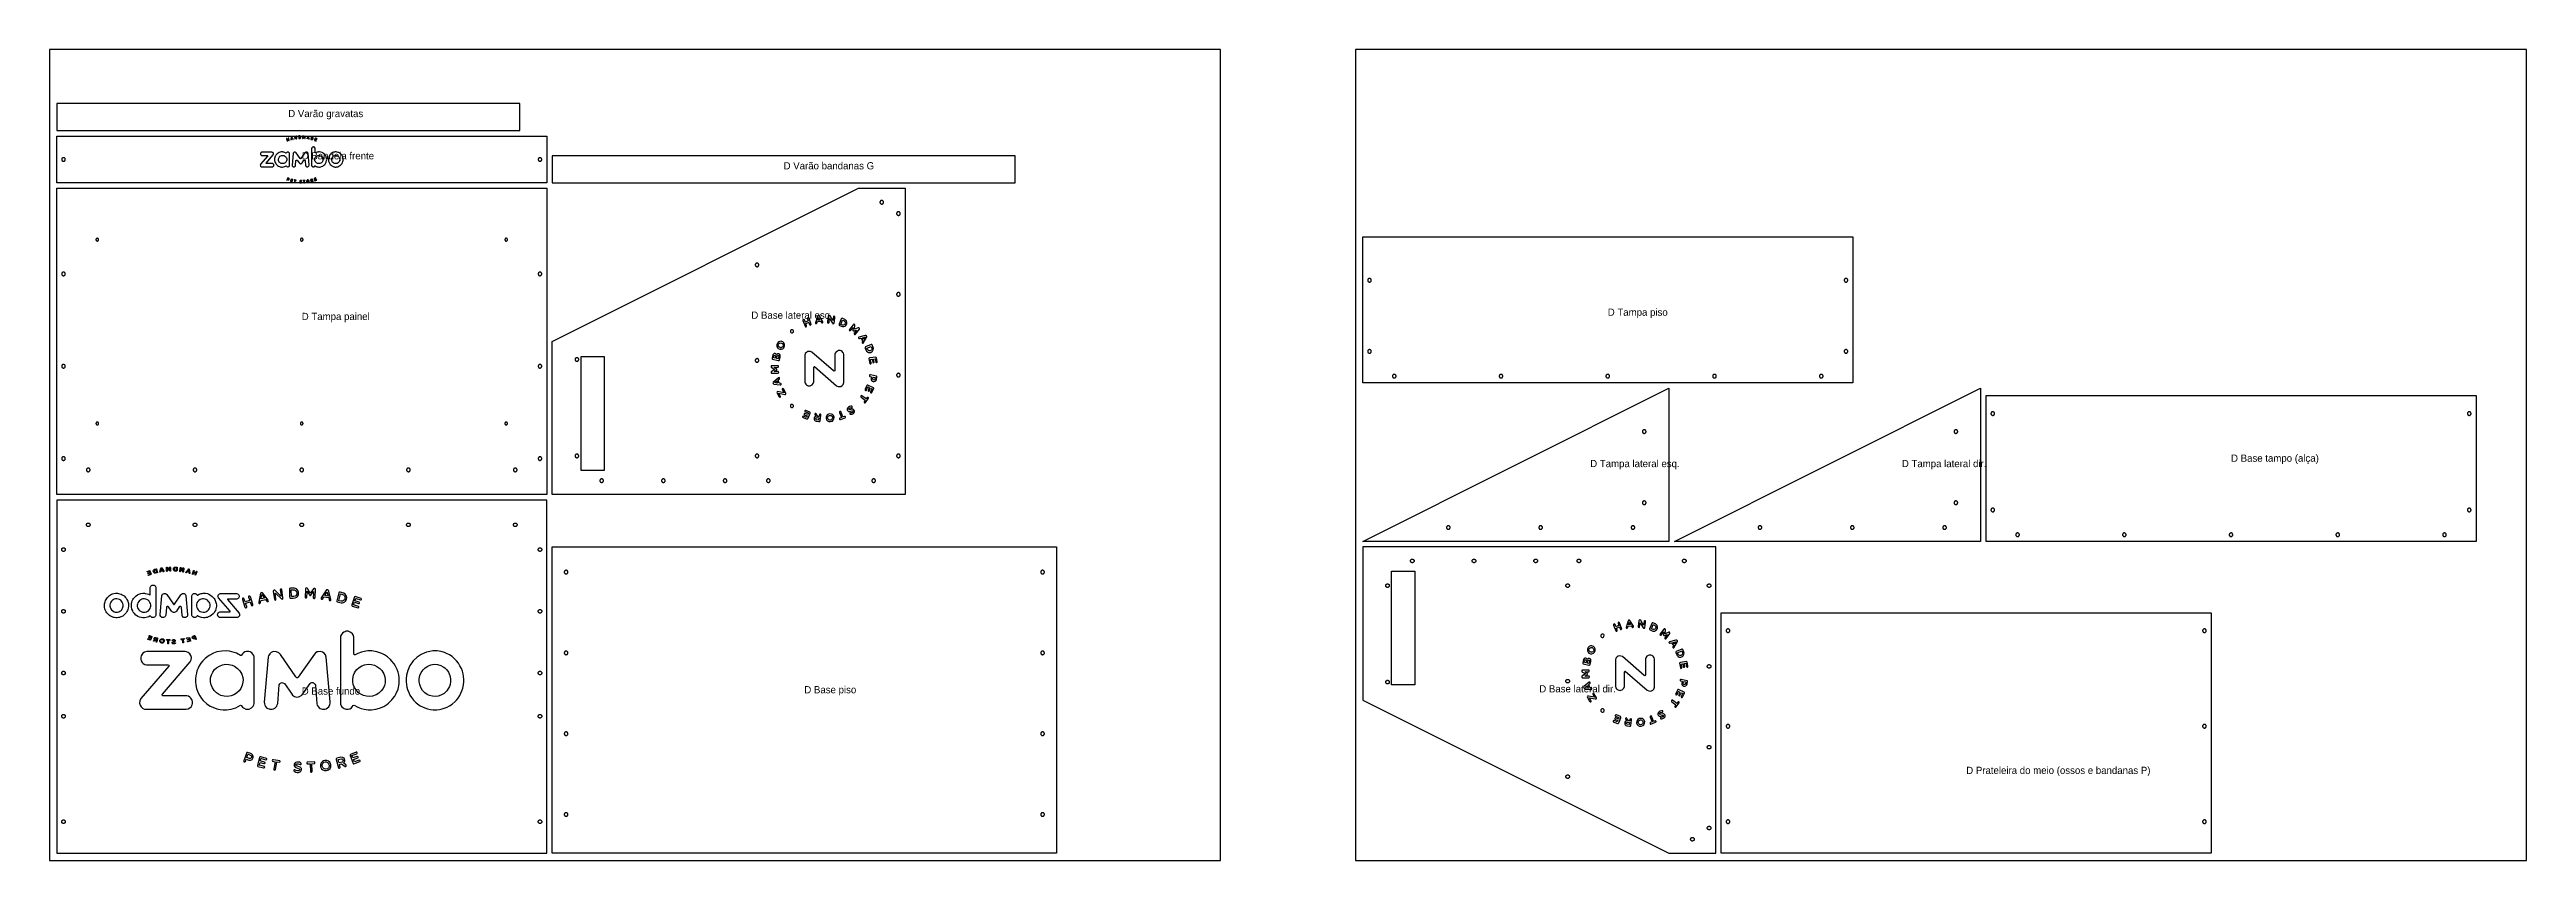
# Model space of a CAD drawing. Header units: millimetres. Extents: x 0 to 2750, y 0 to 900.
import ezdxf

# ---------------------------------------------------------------- set-up
doc = ezdxf.new("R2010")
doc.units = ezdxf.units.MM
for name, color, linetype in [('CORTE_EXTERNO', 1, 'Continuous'), ('CORTE_INTERNO', 5, 'Continuous'), ('ETIQUETAS_NAO_CORTAR', 8, 'Continuous'), ('GRAVACAO', 3, 'Continuous'), ('GRAVACAO_VERSO', 4, 'Continuous'), ('MESA_NAO_CORTAR', 8, 'Continuous')]:
    doc.layers.add(name, color=color, linetype=linetype)

msp = doc.modelspace()

# ---------------------------------------------------------------- texts
at = {"layer": 'ETIQUETAS_NAO_CORTAR'}
for s, p in [('D Varão gravatas', (265, 825)), ('D Bandeja frente', (280, 778.1)), ('D Varão bandanas G', (815, 767)), ('D Tampa painel', (280, 599.8)), ('D Base lateral esq.', (779.2, 601.2)), ('D Tampa piso', (1730, 604.5)), ('D Tampa lateral esq.', (1710.5, 436.5)), ('D Tampa lateral dir.', (2056.5, 436.5)), ('D Base tampo (alça)', (2422, 442.5)), ('D Base piso', (838, 185.5)), ('D Base lateral dir.', (1654, 186.5)), ('D Base fundo', (280, 184)), ('D Prateleira do meio (ossos e bandanas P)', (2128, 96))]:
    msp.add_text(s, height=8, dxfattribs=at).set_placement(p)

# ---------------------------------------------------------------- linework, layer by layer
at = {"layer": 'CORTE_EXTERNO'}
for points in [[(522, 810), (522, 840), (8, 840), (8, 810), (522, 810)], [(8, 804), (552, 804), (552, 752), (8, 752), (8, 804)], [(1072, 752), (1072, 782), (558, 782), (558, 752), (1072, 752)], [(8, 406), (8, 746), (552, 746), (552, 406), (8, 406)], [(558, 406), (558, 576), (898, 746), (950, 746), (950, 406), (558, 406)], [(1458, 530), (1458, 692), (2002, 692), (2002, 530), (1458, 530)], [(1798, 524), (1798, 354), (1458, 354), (1798, 524)], [(2144, 524), (2144, 354), (1804, 354), (2144, 524)], [(2150, 354), (2150, 516), (2694, 516), (2694, 354), (2150, 354)], [(8, 400), (8, 8), (552, 8), (552, 400), (8, 400)], [(1118, 8), (558, 8), (558, 348), (1118, 348), (1118, 8)], [(1458, 348), (1458, 178), (1798, 8), (1850, 8), (1850, 348), (1458, 348)], [(1856, 275), (2400, 275), (2400, 8), (1856, 8), (1856, 275)]]:
    msp.add_lwpolyline(points, close=True, dxfattribs=at)
at = {"layer": 'CORTE_INTERNO'}
for points in [[(17.5, 778.4), (17.4, 778.6), (17.3, 778.8), (17.3, 778.9), (17.2, 779.1), (17, 779.3), (16.9, 779.4), (16.8, 779.5), (16.6, 779.7), (16.4, 779.8), (16.3, 779.8), (16.1, 779.9), (15.9, 780), (15.7, 780), (15.5, 780), (15.3, 780), (15.1, 780), (14.9, 779.9), (14.7, 779.8), (14.6, 779.8), (14.4, 779.7), (14.2, 779.5), (14.1, 779.4), (14, 779.3), (13.8, 779.1), (13.7, 778.9), (13.7, 778.8), (13.6, 778.6), (13.5, 778.4), (13.5, 778.2), (13.5, 778), (13.5, 777.8), (13.5, 777.6), (13.6, 777.4), (13.7, 777.2), (13.7, 777.1), (13.8, 776.9), (14, 776.7), (14.1, 776.6), (14.2, 776.5), (14.4, 776.3), (14.6, 776.2), (14.7, 776.2), (14.9, 776.1), (15.1, 776), (15.3, 776), (15.5, 776), (15.7, 776), (15.9, 776), (16.1, 776.1), (16.3, 776.2), (16.4, 776.2), (16.6, 776.3), (16.8, 776.5), (16.9, 776.6), (17, 776.7), (17.2, 776.9), (17.3, 777.1), (17.3, 777.2), (17.4, 777.4), (17.5, 777.6), (17.5, 777.8), (17.5, 778), (17.5, 778.2), (17.5, 778.4)], [(546.5, 778.2), (546.5, 778.4), (546.4, 778.6), (546.3, 778.8), (546.3, 778.9), (546.2, 779.1), (546, 779.3), (545.9, 779.4), (545.8, 779.5), (545.6, 779.7), (545.4, 779.8), (545.3, 779.8), (545.1, 779.9), (544.9, 780), (544.7, 780), (544.5, 780), (544.3, 780), (544.1, 780), (543.9, 779.9), (543.7, 779.8), (543.6, 779.8), (543.4, 779.7), (543.2, 779.5), (543.1, 779.4), (543, 779.3), (542.8, 779.1), (542.7, 778.9), (542.7, 778.8), (542.6, 778.6), (542.5, 778.4), (542.5, 778.2), (542.5, 778), (542.5, 777.8), (542.5, 777.6), (542.6, 777.4), (542.7, 777.2), (542.7, 777.1), (542.8, 776.9), (543, 776.7), (543.1, 776.6), (543.2, 776.5), (543.4, 776.3), (543.6, 776.2), (543.7, 776.2), (543.9, 776.1), (544.1, 776), (544.3, 776), (544.5, 776), (544.7, 776), (544.9, 776), (545.1, 776.1), (545.3, 776.2), (545.4, 776.2), (545.6, 776.3), (545.8, 776.5), (545.9, 776.6), (546, 776.7), (546.2, 776.9), (546.3, 777.1), (546.3, 777.2), (546.4, 777.4), (546.5, 777.6), (546.5, 777.8), (546.5, 778), (546.5, 778.2)], [(922.9, 732.2), (922.7, 732), (922.6, 731.9), (922.5, 731.8), (922.3, 731.6), (922.2, 731.4), (922.2, 731.3), (922.1, 731.1), (922, 730.9), (922, 730.7), (922, 730.5), (922, 730.3), (922, 730.1), (922.1, 729.9), (922.2, 729.7), (922.2, 729.6), (922.3, 729.4), (922.5, 729.2), (922.6, 729.1), (922.7, 729), (922.9, 728.8), (923.1, 728.7), (923.2, 728.7), (923.4, 728.6), (923.6, 728.5), (923.8, 728.5), (924, 728.5), (924.2, 728.5), (924.4, 728.5), (924.6, 728.6), (924.8, 728.7), (924.9, 728.7), (925.1, 728.8), (925.3, 729), (925.4, 729.1), (925.5, 729.2), (925.7, 729.4), (925.8, 729.6), (925.8, 729.7), (925.9, 729.9), (926, 730.1), (926, 730.3), (926, 730.5), (926, 730.7), (926, 730.9), (925.9, 731.1), (925.8, 731.3), (925.8, 731.4), (925.7, 731.6), (925.5, 731.8), (925.4, 731.9), (925.3, 732), (925.1, 732.2), (924.9, 732.3), (924.8, 732.3), (924.6, 732.4), (924.4, 732.5), (924.2, 732.5), (924, 732.5), (923.8, 732.5), (923.6, 732.5), (923.4, 732.4), (923.2, 732.3), (923.1, 732.3), (922.9, 732.2)], [(940.7, 718.8), (940.6, 718.6), (940.5, 718.4), (940.5, 718.2), (940.5, 718), (940.5, 717.8), (940.5, 717.6), (940.6, 717.4), (940.7, 717.2), (940.7, 717.1), (940.8, 716.9), (941, 716.7), (941.1, 716.6), (941.2, 716.5), (941.4, 716.3), (941.6, 716.2), (941.7, 716.2), (941.9, 716.1), (942.1, 716), (942.3, 716), (942.5, 716), (942.7, 716), (942.9, 716), (943.1, 716.1), (943.3, 716.2), (943.4, 716.2), (943.6, 716.3), (943.8, 716.5), (943.9, 716.6), (944, 716.7), (944.2, 716.9), (944.3, 717.1), (944.3, 717.2), (944.4, 717.4), (944.5, 717.6), (944.5, 717.8), (944.5, 718), (944.5, 718.2), (944.5, 718.4), (944.4, 718.6), (944.3, 718.8), (944.3, 718.9), (944.2, 719.1), (944, 719.3), (943.9, 719.4), (943.8, 719.5), (943.6, 719.7), (943.4, 719.8), (943.3, 719.8), (943.1, 719.9), (942.9, 720), (942.7, 720), (942.5, 720), (942.3, 720), (942.1, 720), (941.9, 719.9), (941.7, 719.8), (941.6, 719.8), (941.4, 719.7), (941.2, 719.5), (941.1, 719.4), (941, 719.3), (940.8, 719.1), (940.7, 718.9), (940.7, 718.8)], [(54.2, 689.8), (54.2, 690), (54.1, 690.1), (54, 690.2), (53.8, 690.2), (53.7, 690.3), (53.6, 690.4), (53.4, 690.4), (53.3, 690.5), (53.1, 690.5), (53, 690.5), (52.9, 690.5), (52.7, 690.5), (52.6, 690.4), (52.4, 690.4), (52.3, 690.3), (52.2, 690.2), (52, 690.2), (51.9, 690.1), (51.8, 690), (51.8, 689.8), (51.7, 689.7), (51.6, 689.6), (51.6, 689.4), (51.5, 689.3), (51.5, 689.1), (51.5, 689), (51.5, 688.9), (51.5, 688.7), (51.6, 688.6), (51.6, 688.4), (51.7, 688.3), (51.8, 688.2), (51.8, 688), (51.9, 687.9), (52, 687.8), (52.2, 687.8), (52.3, 687.7), (52.4, 687.6), (52.6, 687.6), (52.7, 687.5), (52.9, 687.5), (53, 687.5), (53.1, 687.5), (53.3, 687.5), (53.4, 687.6), (53.6, 687.6), (53.7, 687.7), (53.8, 687.8), (54, 687.8), (54.1, 687.9), (54.2, 688), (54.2, 688.2), (54.3, 688.3), (54.4, 688.4), (54.4, 688.6), (54.5, 688.7), (54.5, 688.9), (54.5, 689), (54.5, 689.1), (54.5, 689.3), (54.4, 689.4), (54.4, 689.6), (54.3, 689.7), (54.2, 689.8)], [(281.3, 689.7), (281.2, 689.8), (281.2, 690), (281.1, 690.1), (281, 690.2), (280.8, 690.2), (280.7, 690.3), (280.6, 690.4), (280.4, 690.4), (280.3, 690.5), (280.1, 690.5), (280, 690.5), (279.9, 690.5), (279.7, 690.5), (279.6, 690.4), (279.4, 690.4), (279.3, 690.3), (279.2, 690.2), (279, 690.2), (278.9, 690.1), (278.8, 690), (278.8, 689.8), (278.7, 689.7), (278.6, 689.6), (278.6, 689.4), (278.5, 689.3), (278.5, 689.1), (278.5, 689), (278.5, 688.9), (278.5, 688.7), (278.6, 688.6), (278.6, 688.4), (278.7, 688.3), (278.8, 688.2), (278.8, 688), (278.9, 687.9), (279, 687.8), (279.2, 687.8), (279.3, 687.7), (279.4, 687.6), (279.6, 687.6), (279.7, 687.5), (279.9, 687.5), (280, 687.5), (280.1, 687.5), (280.3, 687.5), (280.4, 687.6), (280.6, 687.6), (280.7, 687.7), (280.8, 687.8), (281, 687.8), (281.1, 687.9), (281.2, 688), (281.2, 688.2), (281.3, 688.3), (281.4, 688.4), (281.4, 688.6), (281.5, 688.7), (281.5, 688.9), (281.5, 689), (281.5, 689.1), (281.5, 689.3), (281.4, 689.4), (281.4, 689.6), (281.3, 689.7)], [(508.4, 689.6), (508.3, 689.7), (508.2, 689.8), (508.2, 690), (508.1, 690.1), (508, 690.2), (507.8, 690.2), (507.7, 690.3), (507.6, 690.4), (507.4, 690.4), (507.3, 690.5), (507.1, 690.5), (507, 690.5), (506.9, 690.5), (506.7, 690.5), (506.6, 690.4), (506.4, 690.4), (506.3, 690.3), (506.2, 690.2), (506, 690.2), (505.9, 690.1), (505.8, 690), (505.8, 689.8), (505.7, 689.7), (505.6, 689.6), (505.6, 689.4), (505.5, 689.3), (505.5, 689.1), (505.5, 689), (505.5, 688.9), (505.5, 688.7), (505.6, 688.6), (505.6, 688.4), (505.7, 688.3), (505.8, 688.2), (505.8, 688), (505.9, 687.9), (506, 687.8), (506.2, 687.8), (506.3, 687.7), (506.4, 687.6), (506.6, 687.6), (506.7, 687.5), (506.9, 687.5), (507, 687.5), (507.1, 687.5), (507.3, 687.5), (507.4, 687.6), (507.6, 687.6), (507.7, 687.7), (507.8, 687.8), (508, 687.8), (508.1, 687.9), (508.2, 688), (508.2, 688.2), (508.3, 688.3), (508.4, 688.4), (508.4, 688.6), (508.5, 688.7), (508.5, 688.9), (508.5, 689), (508.5, 689.1), (508.5, 689.3), (508.4, 689.4), (508.4, 689.6)], [(785.3, 663), (785.1, 663), (784.9, 662.9), (784.7, 662.8), (784.6, 662.8), (784.4, 662.7), (784.2, 662.5), (784.1, 662.4), (784, 662.3), (783.8, 662.1), (783.7, 661.9), (783.7, 661.8), (783.6, 661.6), (783.5, 661.4), (783.5, 661.2), (783.5, 661), (783.5, 660.8), (783.5, 660.6), (783.6, 660.4), (783.7, 660.2), (783.7, 660.1), (783.8, 659.9), (784, 659.7), (784.1, 659.6), (784.2, 659.5), (784.4, 659.3), (784.6, 659.2), (784.7, 659.2), (784.9, 659.1), (785.1, 659), (785.3, 659), (785.5, 659), (785.7, 659), (785.9, 659), (786.1, 659.1), (786.3, 659.2), (786.4, 659.2), (786.6, 659.3), (786.8, 659.5), (786.9, 659.6), (787, 659.7), (787.2, 659.9), (787.3, 660.1), (787.3, 660.2), (787.4, 660.4), (787.5, 660.6), (787.5, 660.8), (787.5, 661), (787.5, 661.2), (787.5, 661.4), (787.4, 661.6), (787.3, 661.8), (787.3, 661.9), (787.2, 662.1), (787, 662.3), (786.9, 662.4), (786.8, 662.5), (786.6, 662.7), (786.4, 662.8), (786.3, 662.8), (786.1, 662.9), (785.9, 663), (785.7, 663), (785.5, 663), (785.3, 663)], [(15.7, 653), (15.5, 653), (15.3, 653), (15.1, 653), (14.9, 652.9), (14.7, 652.8), (14.6, 652.8), (14.4, 652.7), (14.2, 652.5), (14.1, 652.4), (14, 652.3), (13.8, 652.1), (13.7, 651.9), (13.7, 651.8), (13.6, 651.6), (13.5, 651.4), (13.5, 651.2), (13.5, 651), (13.5, 650.8), (13.5, 650.6), (13.6, 650.4), (13.7, 650.2), (13.7, 650.1), (13.8, 649.9), (14, 649.7), (14.1, 649.6), (14.2, 649.5), (14.4, 649.3), (14.6, 649.2), (14.7, 649.2), (14.9, 649.1), (15.1, 649), (15.3, 649), (15.5, 649), (15.7, 649), (15.9, 649), (16.1, 649.1), (16.3, 649.2), (16.4, 649.2), (16.6, 649.3), (16.8, 649.5), (16.9, 649.6), (17, 649.7), (17.2, 649.9), (17.3, 650.1), (17.3, 650.2), (17.4, 650.4), (17.5, 650.6), (17.5, 650.8), (17.5, 651), (17.5, 651.2), (17.5, 651.4), (17.4, 651.6), (17.3, 651.8), (17.3, 651.9), (17.2, 652.1), (17, 652.3), (16.9, 652.4), (16.8, 652.5), (16.6, 652.7), (16.4, 652.8), (16.3, 652.8), (16.1, 652.9), (15.9, 653), (15.7, 653)], [(545.3, 652.8), (545.1, 652.9), (544.9, 653), (544.7, 653), (544.5, 653), (544.3, 653), (544.1, 653), (543.9, 652.9), (543.7, 652.8), (543.6, 652.8), (543.4, 652.7), (543.2, 652.5), (543.1, 652.4), (543, 652.3), (542.8, 652.1), (542.7, 651.9), (542.7, 651.8), (542.6, 651.6), (542.5, 651.4), (542.5, 651.2), (542.5, 651), (542.5, 650.8), (542.5, 650.6), (542.6, 650.4), (542.7, 650.2), (542.7, 650.1), (542.8, 649.9), (543, 649.7), (543.1, 649.6), (543.2, 649.5), (543.4, 649.3), (543.6, 649.2), (543.7, 649.2), (543.9, 649.1), (544.1, 649), (544.3, 649), (544.5, 649), (544.7, 649), (544.9, 649), (545.1, 649.1), (545.3, 649.2), (545.4, 649.2), (545.6, 649.3), (545.8, 649.5), (545.9, 649.6), (546, 649.7), (546.2, 649.9), (546.3, 650.1), (546.3, 650.2), (546.4, 650.4), (546.5, 650.6), (546.5, 650.8), (546.5, 651), (546.5, 651.2), (546.5, 651.4), (546.4, 651.6), (546.3, 651.8), (546.3, 651.9), (546.2, 652.1), (546, 652.3), (545.9, 652.4), (545.8, 652.5), (545.6, 652.7), (545.4, 652.8), (545.3, 652.8)], [(1466.9, 645.4), (1466.8, 645.5), (1466.6, 645.7), (1466.4, 645.8), (1466.3, 645.8), (1466.1, 645.9), (1465.9, 646), (1465.7, 646), (1465.5, 646), (1465.3, 646), (1465.1, 646), (1464.9, 645.9), (1464.7, 645.8), (1464.6, 645.8), (1464.4, 645.7), (1464.2, 645.5), (1464.1, 645.4), (1464, 645.3), (1463.8, 645.1), (1463.7, 644.9), (1463.7, 644.8), (1463.6, 644.6), (1463.5, 644.4), (1463.5, 644.2), (1463.5, 644), (1463.5, 643.8), (1463.5, 643.6), (1463.6, 643.4), (1463.7, 643.2), (1463.7, 643.1), (1463.8, 642.9), (1464, 642.7), (1464.1, 642.6), (1464.2, 642.5), (1464.4, 642.3), (1464.6, 642.2), (1464.7, 642.2), (1464.9, 642.1), (1465.1, 642), (1465.3, 642), (1465.5, 642), (1465.7, 642), (1465.9, 642), (1466.1, 642.1), (1466.3, 642.2), (1466.4, 642.2), (1466.6, 642.3), (1466.8, 642.5), (1466.9, 642.6), (1467, 642.7), (1467.2, 642.9), (1467.3, 643.1), (1467.3, 643.2), (1467.4, 643.4), (1467.5, 643.6), (1467.5, 643.8), (1467.5, 644), (1467.5, 644.2), (1467.5, 644.4), (1467.4, 644.6), (1467.3, 644.8), (1467.3, 644.9), (1467.2, 645.1), (1467, 645.3), (1466.9, 645.4)], [(1996.2, 645.1), (1996, 645.3), (1995.9, 645.4), (1995.8, 645.5), (1995.6, 645.7), (1995.4, 645.8), (1995.3, 645.8), (1995.1, 645.9), (1994.9, 646), (1994.7, 646), (1994.5, 646), (1994.3, 646), (1994.1, 646), (1993.9, 645.9), (1993.7, 645.8), (1993.6, 645.8), (1993.4, 645.7), (1993.2, 645.5), (1993.1, 645.4), (1993, 645.3), (1992.8, 645.1), (1992.7, 644.9), (1992.7, 644.8), (1992.6, 644.6), (1992.5, 644.4), (1992.5, 644.2), (1992.5, 644), (1992.5, 643.8), (1992.5, 643.6), (1992.6, 643.4), (1992.7, 643.2), (1992.7, 643.1), (1992.8, 642.9), (1993, 642.7), (1993.1, 642.6), (1993.2, 642.5), (1993.4, 642.3), (1993.6, 642.2), (1993.7, 642.2), (1993.9, 642.1), (1994.1, 642), (1994.3, 642), (1994.5, 642), (1994.7, 642), (1994.9, 642), (1995.1, 642.1), (1995.3, 642.2), (1995.4, 642.2), (1995.6, 642.3), (1995.8, 642.5), (1995.9, 642.6), (1996, 642.7), (1996.2, 642.9), (1996.3, 643.1), (1996.3, 643.2), (1996.4, 643.4), (1996.5, 643.6), (1996.5, 643.8), (1996.5, 644), (1996.5, 644.2), (1996.5, 644.4), (1996.4, 644.6), (1996.3, 644.8), (1996.3, 644.9), (1996.2, 645.1)], [(940.6, 628.9), (940.5, 628.7), (940.5, 628.5), (940.5, 628.3), (940.5, 628.1), (940.5, 627.9), (940.6, 627.8), (940.7, 627.6), (940.7, 627.4), (940.8, 627.2), (941, 627.1), (941.1, 626.9), (941.2, 626.8), (941.4, 626.7), (941.6, 626.6), (941.7, 626.5), (941.9, 626.4), (942.1, 626.4), (942.3, 626.3), (942.5, 626.3), (942.7, 626.3), (942.9, 626.4), (943.1, 626.4), (943.3, 626.5), (943.4, 626.6), (943.6, 626.7), (943.8, 626.8), (943.9, 626.9), (944, 627.1), (944.2, 627.2), (944.3, 627.4), (944.3, 627.6), (944.4, 627.8), (944.5, 627.9), (944.5, 628.1), (944.5, 628.3), (944.5, 628.5), (944.5, 628.7), (944.4, 628.9), (944.3, 629.1), (944.3, 629.3), (944.2, 629.4), (944, 629.6), (943.9, 629.7), (943.8, 629.9), (943.6, 630), (943.4, 630.1), (943.3, 630.2), (943.1, 630.2), (942.9, 630.3), (942.7, 630.3), (942.5, 630.3), (942.3, 630.3), (942.1, 630.3), (941.9, 630.2), (941.7, 630.2), (941.6, 630.1), (941.4, 630), (941.2, 629.9), (941.1, 629.7), (941, 629.6), (940.8, 629.4), (940.7, 629.3), (940.7, 629.1), (940.6, 628.9)], [(15.5, 550.5), (15.3, 550.5), (15.1, 550.5), (14.9, 550.4), (14.7, 550.3), (14.6, 550.3), (14.4, 550.2), (14.2, 550), (14.1, 549.9), (14, 549.8), (13.8, 549.6), (13.7, 549.4), (13.7, 549.3), (13.6, 549.1), (13.5, 548.9), (13.5, 548.7), (13.5, 548.5), (13.5, 548.3), (13.5, 548.1), (13.6, 547.9), (13.7, 547.7), (13.7, 547.6), (13.8, 547.4), (14, 547.2), (14.1, 547.1), (14.2, 547), (14.4, 546.8), (14.6, 546.7), (14.7, 546.7), (14.9, 546.6), (15.1, 546.5), (15.3, 546.5), (15.5, 546.5), (15.7, 546.5), (15.9, 546.5), (16.1, 546.6), (16.3, 546.7), (16.4, 546.7), (16.6, 546.8), (16.8, 547), (16.9, 547.1), (17, 547.2), (17.2, 547.4), (17.3, 547.6), (17.3, 547.7), (17.4, 547.9), (17.5, 548.1), (17.5, 548.3), (17.5, 548.5), (17.5, 548.7), (17.5, 548.9), (17.4, 549.1), (17.3, 549.3), (17.3, 549.4), (17.2, 549.6), (17, 549.8), (16.9, 549.9), (16.8, 550), (16.6, 550.2), (16.4, 550.3), (16.3, 550.3), (16.1, 550.4), (15.9, 550.5), (15.7, 550.5), (15.5, 550.5)], [(545.1, 550.4), (544.9, 550.5), (544.7, 550.5), (544.5, 550.5), (544.3, 550.5), (544.1, 550.5), (543.9, 550.4), (543.7, 550.3), (543.6, 550.3), (543.4, 550.2), (543.2, 550), (543.1, 549.9), (543, 549.8), (542.8, 549.6), (542.7, 549.4), (542.7, 549.3), (542.6, 549.1), (542.5, 548.9), (542.5, 548.7), (542.5, 548.5), (542.5, 548.3), (542.5, 548.1), (542.6, 547.9), (542.7, 547.7), (542.7, 547.6), (542.8, 547.4), (543, 547.2), (543.1, 547.1), (543.2, 547), (543.4, 546.8), (543.6, 546.7), (543.7, 546.7), (543.9, 546.6), (544.1, 546.5), (544.3, 546.5), (544.5, 546.5), (544.7, 546.5), (544.9, 546.5), (545.1, 546.6), (545.3, 546.7), (545.4, 546.7), (545.6, 546.8), (545.8, 547), (545.9, 547.1), (546, 547.2), (546.2, 547.4), (546.3, 547.6), (546.3, 547.7), (546.4, 547.9), (546.5, 548.1), (546.5, 548.3), (546.5, 548.5), (546.5, 548.7), (546.5, 548.9), (546.4, 549.1), (546.3, 549.3), (546.3, 549.4), (546.2, 549.6), (546, 549.8), (545.9, 549.9), (545.8, 550), (545.6, 550.2), (545.4, 550.3), (545.3, 550.3), (545.1, 550.4)], [(584.7, 557.8), (584.6, 557.8), (584.4, 557.7), (584.2, 557.5), (584.1, 557.4), (584, 557.3), (583.8, 557.1), (583.7, 556.9), (583.7, 556.8), (583.6, 556.6), (583.5, 556.4), (583.5, 556.2), (583.5, 556), (583.5, 555.8), (583.5, 555.6), (583.6, 555.4), (583.7, 555.2), (583.7, 555.1), (583.8, 554.9), (584, 554.7), (584.1, 554.6), (584.2, 554.5), (584.4, 554.3), (584.6, 554.2), (584.7, 554.2), (584.9, 554.1), (585.1, 554), (585.3, 554), (585.5, 554), (585.7, 554), (585.9, 554), (586.1, 554.1), (586.3, 554.2), (586.4, 554.2), (586.6, 554.3), (586.8, 554.5), (586.9, 554.6), (587, 554.7), (587.2, 554.9), (587.3, 555.1), (587.3, 555.2), (587.4, 555.4), (587.5, 555.6), (587.5, 555.8), (587.5, 556), (587.5, 556.2), (587.5, 556.4), (587.4, 556.6), (587.3, 556.8), (587.3, 556.9), (587.2, 557.1), (587, 557.3), (586.9, 557.4), (586.8, 557.5), (586.6, 557.7), (586.4, 557.8), (586.3, 557.8), (586.1, 557.9), (585.9, 558), (585.7, 558), (585.5, 558), (585.3, 558), (585.1, 558), (584.9, 557.9), (584.7, 557.8)], [(616, 559), (590, 559), (590, 433), (616, 433), (616, 559)], [(785.1, 557), (784.9, 556.9), (784.7, 556.8), (784.6, 556.8), (784.4, 556.7), (784.2, 556.5), (784.1, 556.4), (784, 556.3), (783.8, 556.1), (783.7, 555.9), (783.7, 555.8), (783.6, 555.6), (783.5, 555.4), (783.5, 555.2), (783.5, 555), (783.5, 554.8), (783.5, 554.6), (783.6, 554.4), (783.7, 554.2), (783.7, 554.1), (783.8, 553.9), (784, 553.7), (784.1, 553.6), (784.2, 553.5), (784.4, 553.3), (784.6, 553.2), (784.7, 553.2), (784.9, 553.1), (785.1, 553), (785.3, 553), (785.5, 553), (785.7, 553), (785.9, 553), (786.1, 553.1), (786.3, 553.2), (786.4, 553.2), (786.6, 553.3), (786.8, 553.5), (786.9, 553.6), (787, 553.7), (787.2, 553.9), (787.3, 554.1), (787.3, 554.2), (787.4, 554.4), (787.5, 554.6), (787.5, 554.8), (787.5, 555), (787.5, 555.2), (787.5, 555.4), (787.4, 555.6), (787.3, 555.8), (787.3, 555.9), (787.2, 556.1), (787, 556.3), (786.9, 556.4), (786.8, 556.5), (786.6, 556.7), (786.4, 556.8), (786.3, 556.8), (786.1, 556.9), (785.9, 557), (785.7, 557), (785.5, 557), (785.3, 557), (785.1, 557)], [(1466.8, 566.5), (1466.6, 566.7), (1466.4, 566.8), (1466.3, 566.8), (1466.1, 566.9), (1465.9, 567), (1465.7, 567), (1465.5, 567), (1465.3, 567), (1465.1, 567), (1464.9, 566.9), (1464.7, 566.8), (1464.6, 566.8), (1464.4, 566.7), (1464.2, 566.5), (1464.1, 566.4), (1464, 566.3), (1463.8, 566.1), (1463.7, 565.9), (1463.7, 565.8), (1463.6, 565.6), (1463.5, 565.4), (1463.5, 565.2), (1463.5, 565), (1463.5, 564.8), (1463.5, 564.6), (1463.6, 564.4), (1463.7, 564.2), (1463.7, 564.1), (1463.8, 563.9), (1464, 563.7), (1464.1, 563.6), (1464.2, 563.5), (1464.4, 563.3), (1464.6, 563.2), (1464.7, 563.2), (1464.9, 563.1), (1465.1, 563), (1465.3, 563), (1465.5, 563), (1465.7, 563), (1465.9, 563), (1466.1, 563.1), (1466.3, 563.2), (1466.4, 563.2), (1466.6, 563.3), (1466.8, 563.5), (1466.9, 563.6), (1467, 563.7), (1467.2, 563.9), (1467.3, 564.1), (1467.3, 564.2), (1467.4, 564.4), (1467.5, 564.6), (1467.5, 564.8), (1467.5, 565), (1467.5, 565.2), (1467.5, 565.4), (1467.4, 565.6), (1467.3, 565.8), (1467.3, 565.9), (1467.2, 566.1), (1467, 566.3), (1466.9, 566.4), (1466.8, 566.5)], [(1996, 566.3), (1995.9, 566.4), (1995.8, 566.5), (1995.6, 566.7), (1995.4, 566.8), (1995.3, 566.8), (1995.1, 566.9), (1994.9, 567), (1994.7, 567), (1994.5, 567), (1994.3, 567), (1994.1, 567), (1993.9, 566.9), (1993.7, 566.8), (1993.6, 566.8), (1993.4, 566.7), (1993.2, 566.5), (1993.1, 566.4), (1993, 566.3), (1992.8, 566.1), (1992.7, 565.9), (1992.7, 565.8), (1992.6, 565.6), (1992.5, 565.4), (1992.5, 565.2), (1992.5, 565), (1992.5, 564.8), (1992.5, 564.6), (1992.6, 564.4), (1992.7, 564.2), (1992.7, 564.1), (1992.8, 563.9), (1993, 563.7), (1993.1, 563.6), (1993.2, 563.5), (1993.4, 563.3), (1993.6, 563.2), (1993.7, 563.2), (1993.9, 563.1), (1994.1, 563), (1994.3, 563), (1994.5, 563), (1994.7, 563), (1994.9, 563), (1995.1, 563.1), (1995.3, 563.2), (1995.4, 563.2), (1995.6, 563.3), (1995.8, 563.5), (1995.9, 563.6), (1996, 563.7), (1996.2, 563.9), (1996.3, 564.1), (1996.3, 564.2), (1996.4, 564.4), (1996.5, 564.6), (1996.5, 564.8), (1996.5, 565), (1996.5, 565.2), (1996.5, 565.4), (1996.4, 565.6), (1996.3, 565.8), (1996.3, 565.9), (1996.2, 566.1), (1996, 566.3)], [(940.5, 539.1), (940.5, 538.9), (940.5, 538.7), (940.5, 538.5), (940.5, 538.3), (940.6, 538.1), (940.7, 537.9), (940.7, 537.7), (940.8, 537.6), (941, 537.4), (941.1, 537.3), (941.2, 537.1), (941.4, 537), (941.6, 536.9), (941.7, 536.8), (941.9, 536.8), (942.1, 536.7), (942.3, 536.7), (942.5, 536.7), (942.7, 536.7), (942.9, 536.7), (943.1, 536.8), (943.3, 536.8), (943.4, 536.9), (943.6, 537), (943.8, 537.1), (943.9, 537.3), (944, 537.4), (944.2, 537.6), (944.3, 537.7), (944.3, 537.9), (944.4, 538.1), (944.5, 538.3), (944.5, 538.5), (944.5, 538.7), (944.5, 538.9), (944.5, 539.1), (944.4, 539.2), (944.3, 539.4), (944.3, 539.6), (944.2, 539.8), (944, 539.9), (943.9, 540.1), (943.8, 540.2), (943.6, 540.3), (943.4, 540.4), (943.3, 540.5), (943.1, 540.6), (942.9, 540.6), (942.7, 540.7), (942.5, 540.7), (942.3, 540.7), (942.1, 540.6), (941.9, 540.6), (941.7, 540.5), (941.6, 540.4), (941.4, 540.3), (941.2, 540.2), (941.1, 540.1), (941, 539.9), (940.8, 539.8), (940.7, 539.6), (940.7, 539.4), (940.6, 539.2), (940.5, 539.1)], [(1494.8, 538.4), (1494.7, 538.6), (1494.5, 538.8), (1494.4, 538.9), (1494.3, 539), (1494.1, 539.2), (1493.9, 539.3), (1493.8, 539.3), (1493.6, 539.4), (1493.4, 539.5), (1493.2, 539.5), (1493, 539.5), (1492.8, 539.5), (1492.6, 539.5), (1492.4, 539.4), (1492.2, 539.3), (1492.1, 539.3), (1491.9, 539.2), (1491.7, 539), (1491.6, 538.9), (1491.5, 538.8), (1491.3, 538.6), (1491.2, 538.4), (1491.2, 538.3), (1491.1, 538.1), (1491, 537.9), (1491, 537.7), (1491, 537.5), (1491, 537.3), (1491, 537.1), (1491.1, 536.9), (1491.2, 536.7), (1491.2, 536.6), (1491.3, 536.4), (1491.5, 536.2), (1491.6, 536.1), (1491.7, 536), (1491.9, 535.8), (1492.1, 535.7), (1492.2, 535.7), (1492.4, 535.6), (1492.6, 535.5), (1492.8, 535.5), (1493, 535.5), (1493.2, 535.5), (1493.4, 535.5), (1493.6, 535.6), (1493.8, 535.7), (1493.9, 535.7), (1494.1, 535.8), (1494.3, 536), (1494.4, 536.1), (1494.5, 536.2), (1494.7, 536.4), (1494.8, 536.6), (1494.8, 536.7), (1494.9, 536.9), (1495, 537.1), (1495, 537.3), (1495, 537.5), (1495, 537.7), (1495, 537.9), (1494.9, 538.1), (1494.8, 538.3), (1494.8, 538.4)], [(1613.3, 538.3), (1613.3, 538.4), (1613.2, 538.6), (1613, 538.8), (1612.9, 538.9), (1612.8, 539), (1612.6, 539.2), (1612.4, 539.3), (1612.3, 539.3), (1612.1, 539.4), (1611.9, 539.5), (1611.7, 539.5), (1611.5, 539.5), (1611.3, 539.5), (1611.1, 539.5), (1610.9, 539.4), (1610.7, 539.3), (1610.6, 539.3), (1610.4, 539.2), (1610.2, 539), (1610.1, 538.9), (1610, 538.8), (1609.8, 538.6), (1609.7, 538.4), (1609.7, 538.3), (1609.6, 538.1), (1609.5, 537.9), (1609.5, 537.7), (1609.5, 537.5), (1609.5, 537.3), (1609.5, 537.1), (1609.6, 536.9), (1609.7, 536.7), (1609.7, 536.6), (1609.8, 536.4), (1610, 536.2), (1610.1, 536.1), (1610.2, 536), (1610.4, 535.8), (1610.6, 535.7), (1610.7, 535.7), (1610.9, 535.6), (1611.1, 535.5), (1611.3, 535.5), (1611.5, 535.5), (1611.7, 535.5), (1611.9, 535.5), (1612.1, 535.6), (1612.3, 535.7), (1612.4, 535.7), (1612.6, 535.8), (1612.8, 536), (1612.9, 536.1), (1613, 536.2), (1613.2, 536.4), (1613.3, 536.6), (1613.3, 536.7), (1613.4, 536.9), (1613.5, 537.1), (1613.5, 537.3), (1613.5, 537.5), (1613.5, 537.7), (1613.5, 537.9), (1613.4, 538.1), (1613.3, 538.3)], [(1731.9, 538.1), (1731.8, 538.3), (1731.8, 538.4), (1731.7, 538.6), (1731.5, 538.8), (1731.4, 538.9), (1731.3, 539), (1731.1, 539.2), (1730.9, 539.3), (1730.8, 539.3), (1730.6, 539.4), (1730.4, 539.5), (1730.2, 539.5), (1730, 539.5), (1729.8, 539.5), (1729.6, 539.5), (1729.4, 539.4), (1729.2, 539.3), (1729.1, 539.3), (1728.9, 539.2), (1728.7, 539), (1728.6, 538.9), (1728.5, 538.8), (1728.3, 538.6), (1728.2, 538.4), (1728.2, 538.3), (1728.1, 538.1), (1728, 537.9), (1728, 537.7), (1728, 537.5), (1728, 537.3), (1728, 537.1), (1728.1, 536.9), (1728.2, 536.7), (1728.2, 536.6), (1728.3, 536.4), (1728.5, 536.2), (1728.6, 536.1), (1728.7, 536), (1728.9, 535.8), (1729.1, 535.7), (1729.2, 535.7), (1729.4, 535.6), (1729.6, 535.5), (1729.8, 535.5), (1730, 535.5), (1730.2, 535.5), (1730.4, 535.5), (1730.6, 535.6), (1730.8, 535.7), (1730.9, 535.7), (1731.1, 535.8), (1731.3, 536), (1731.4, 536.1), (1731.5, 536.2), (1731.7, 536.4), (1731.8, 536.6), (1731.8, 536.7), (1731.9, 536.9), (1732, 537.1), (1732, 537.3), (1732, 537.5), (1732, 537.7), (1732, 537.9), (1731.9, 538.1)], [(1850.5, 537.9), (1850.4, 538.1), (1850.3, 538.3), (1850.3, 538.4), (1850.2, 538.6), (1850, 538.8), (1849.9, 538.9), (1849.8, 539), (1849.6, 539.2), (1849.4, 539.3), (1849.3, 539.3), (1849.1, 539.4), (1848.9, 539.5), (1848.7, 539.5), (1848.5, 539.5), (1848.3, 539.5), (1848.1, 539.5), (1847.9, 539.4), (1847.7, 539.3), (1847.6, 539.3), (1847.4, 539.2), (1847.2, 539), (1847.1, 538.9), (1847, 538.8), (1846.8, 538.6), (1846.7, 538.4), (1846.7, 538.3), (1846.6, 538.1), (1846.5, 537.9), (1846.5, 537.7), (1846.5, 537.5), (1846.5, 537.3), (1846.5, 537.1), (1846.6, 536.9), (1846.7, 536.7), (1846.7, 536.6), (1846.8, 536.4), (1847, 536.2), (1847.1, 536.1), (1847.2, 536), (1847.4, 535.8), (1847.6, 535.7), (1847.7, 535.7), (1847.9, 535.6), (1848.1, 535.5), (1848.3, 535.5), (1848.5, 535.5), (1848.7, 535.5), (1848.9, 535.5), (1849.1, 535.6), (1849.3, 535.7), (1849.4, 535.7), (1849.6, 535.8), (1849.8, 536), (1849.9, 536.1), (1850, 536.2), (1850.2, 536.4), (1850.3, 536.6), (1850.3, 536.7), (1850.4, 536.9), (1850.5, 537.1), (1850.5, 537.3), (1850.5, 537.5), (1850.5, 537.7), (1850.5, 537.9)], [(1969, 537.7), (1969, 537.9), (1968.9, 538.1), (1968.8, 538.3), (1968.8, 538.4), (1968.7, 538.6), (1968.5, 538.8), (1968.4, 538.9), (1968.3, 539), (1968.1, 539.2), (1967.9, 539.3), (1967.8, 539.3), (1967.6, 539.4), (1967.4, 539.5), (1967.2, 539.5), (1967, 539.5), (1966.8, 539.5), (1966.6, 539.5), (1966.4, 539.4), (1966.2, 539.3), (1966.1, 539.3), (1965.9, 539.2), (1965.7, 539), (1965.6, 538.9), (1965.5, 538.8), (1965.3, 538.6), (1965.2, 538.4), (1965.2, 538.3), (1965.1, 538.1), (1965, 537.9), (1965, 537.7), (1965, 537.5), (1965, 537.3), (1965, 537.1), (1965.1, 536.9), (1965.2, 536.7), (1965.2, 536.6), (1965.3, 536.4), (1965.5, 536.2), (1965.6, 536.1), (1965.7, 536), (1965.9, 535.8), (1966.1, 535.7), (1966.2, 535.7), (1966.4, 535.6), (1966.6, 535.5), (1966.8, 535.5), (1967, 535.5), (1967.2, 535.5), (1967.4, 535.5), (1967.6, 535.6), (1967.8, 535.7), (1967.9, 535.7), (1968.1, 535.8), (1968.3, 536), (1968.4, 536.1), (1968.5, 536.2), (1968.7, 536.4), (1968.8, 536.6), (1968.8, 536.7), (1968.9, 536.9), (1969, 537.1), (1969, 537.3), (1969, 537.5), (1969, 537.7)], [(2158.9, 497.4), (2158.8, 497.5), (2158.6, 497.7), (2158.4, 497.8), (2158.3, 497.8), (2158.1, 497.9), (2157.9, 498), (2157.7, 498), (2157.5, 498), (2157.3, 498), (2157.1, 498), (2156.9, 497.9), (2156.7, 497.8), (2156.6, 497.8), (2156.4, 497.7), (2156.2, 497.5), (2156.1, 497.4), (2156, 497.3), (2155.8, 497.1), (2155.7, 496.9), (2155.7, 496.8), (2155.6, 496.6), (2155.5, 496.4), (2155.5, 496.2), (2155.5, 496), (2155.5, 495.8), (2155.5, 495.6), (2155.6, 495.4), (2155.7, 495.2), (2155.7, 495.1), (2155.8, 494.9), (2156, 494.7), (2156.1, 494.6), (2156.2, 494.5), (2156.4, 494.3), (2156.6, 494.2), (2156.7, 494.2), (2156.9, 494.1), (2157.1, 494), (2157.3, 494), (2157.5, 494), (2157.7, 494), (2157.9, 494), (2158.1, 494.1), (2158.3, 494.2), (2158.4, 494.2), (2158.6, 494.3), (2158.8, 494.5), (2158.9, 494.6), (2159, 494.7), (2159.2, 494.9), (2159.3, 495.1), (2159.3, 495.2), (2159.4, 495.4), (2159.5, 495.6), (2159.5, 495.8), (2159.5, 496), (2159.5, 496.2), (2159.5, 496.4), (2159.4, 496.6), (2159.3, 496.8), (2159.3, 496.9), (2159.2, 497.1), (2159, 497.3), (2158.9, 497.4)], [(2688.2, 497.1), (2688, 497.3), (2687.9, 497.4), (2687.8, 497.5), (2687.6, 497.7), (2687.4, 497.8), (2687.3, 497.8), (2687.1, 497.9), (2686.9, 498), (2686.7, 498), (2686.5, 498), (2686.3, 498), (2686.1, 498), (2685.9, 497.9), (2685.7, 497.8), (2685.6, 497.8), (2685.4, 497.7), (2685.2, 497.5), (2685.1, 497.4), (2685, 497.3), (2684.8, 497.1), (2684.7, 496.9), (2684.7, 496.8), (2684.6, 496.6), (2684.5, 496.4), (2684.5, 496.2), (2684.5, 496), (2684.5, 495.8), (2684.5, 495.6), (2684.6, 495.4), (2684.7, 495.2), (2684.7, 495.1), (2684.8, 494.9), (2685, 494.7), (2685.1, 494.6), (2685.2, 494.5), (2685.4, 494.3), (2685.6, 494.2), (2685.7, 494.2), (2685.9, 494.1), (2686.1, 494), (2686.3, 494), (2686.5, 494), (2686.7, 494), (2686.9, 494), (2687.1, 494.1), (2687.3, 494.2), (2687.4, 494.2), (2687.6, 494.3), (2687.8, 494.5), (2687.9, 494.6), (2688, 494.7), (2688.2, 494.9), (2688.3, 495.1), (2688.3, 495.2), (2688.4, 495.4), (2688.5, 495.6), (2688.5, 495.8), (2688.5, 496), (2688.5, 496.2), (2688.5, 496.4), (2688.4, 496.6), (2688.3, 496.8), (2688.3, 496.9), (2688.2, 497.1)], [(54.4, 485.4), (54.4, 485.6), (54.3, 485.7), (54.2, 485.8), (54.2, 486), (54.1, 486.1), (54, 486.2), (53.8, 486.2), (53.7, 486.3), (53.6, 486.4), (53.4, 486.4), (53.3, 486.5), (53.1, 486.5), (53, 486.5), (52.9, 486.5), (52.7, 486.5), (52.6, 486.4), (52.4, 486.4), (52.3, 486.3), (52.2, 486.2), (52, 486.2), (51.9, 486.1), (51.8, 486), (51.8, 485.8), (51.7, 485.7), (51.6, 485.6), (51.6, 485.4), (51.5, 485.3), (51.5, 485.1), (51.5, 485), (51.5, 484.9), (51.5, 484.7), (51.6, 484.6), (51.6, 484.4), (51.7, 484.3), (51.8, 484.2), (51.8, 484), (51.9, 483.9), (52, 483.8), (52.2, 483.8), (52.3, 483.7), (52.4, 483.6), (52.6, 483.6), (52.7, 483.5), (52.9, 483.5), (53, 483.5), (53.1, 483.5), (53.3, 483.5), (53.4, 483.6), (53.6, 483.6), (53.7, 483.7), (53.8, 483.8), (54, 483.8), (54.1, 483.9), (54.2, 484), (54.2, 484.2), (54.3, 484.3), (54.4, 484.4), (54.4, 484.6), (54.5, 484.7), (54.5, 484.9), (54.5, 485), (54.5, 485.1), (54.5, 485.3), (54.4, 485.4)], [(281.5, 485.3), (281.4, 485.4), (281.4, 485.6), (281.3, 485.7), (281.2, 485.8), (281.2, 486), (281.1, 486.1), (281, 486.2), (280.8, 486.2), (280.7, 486.3), (280.6, 486.4), (280.4, 486.4), (280.3, 486.5), (280.1, 486.5), (280, 486.5), (279.9, 486.5), (279.7, 486.5), (279.6, 486.4), (279.4, 486.4), (279.3, 486.3), (279.2, 486.2), (279, 486.2), (278.9, 486.1), (278.8, 486), (278.8, 485.8), (278.7, 485.7), (278.6, 485.6), (278.6, 485.4), (278.5, 485.3), (278.5, 485.1), (278.5, 485), (278.5, 484.9), (278.5, 484.7), (278.6, 484.6), (278.6, 484.4), (278.7, 484.3), (278.8, 484.2), (278.8, 484), (278.9, 483.9), (279, 483.8), (279.2, 483.8), (279.3, 483.7), (279.4, 483.6), (279.6, 483.6), (279.7, 483.5), (279.9, 483.5), (280, 483.5), (280.1, 483.5), (280.3, 483.5), (280.4, 483.6), (280.6, 483.6), (280.7, 483.7), (280.8, 483.8), (281, 483.8), (281.1, 483.9), (281.2, 484), (281.2, 484.2), (281.3, 484.3), (281.4, 484.4), (281.4, 484.6), (281.5, 484.7), (281.5, 484.9), (281.5, 485), (281.5, 485.1), (281.5, 485.3)], [(508.5, 485.1), (508.5, 485.3), (508.4, 485.4), (508.4, 485.6), (508.3, 485.7), (508.2, 485.8), (508.2, 486), (508.1, 486.1), (508, 486.2), (507.8, 486.2), (507.7, 486.3), (507.6, 486.4), (507.4, 486.4), (507.3, 486.5), (507.1, 486.5), (507, 486.5), (506.9, 486.5), (506.7, 486.5), (506.6, 486.4), (506.4, 486.4), (506.3, 486.3), (506.2, 486.2), (506, 486.2), (505.9, 486.1), (505.8, 486), (505.8, 485.8), (505.7, 485.7), (505.6, 485.6), (505.6, 485.4), (505.5, 485.3), (505.5, 485.1), (505.5, 485), (505.5, 484.9), (505.5, 484.7), (505.6, 484.6), (505.6, 484.4), (505.7, 484.3), (505.8, 484.2), (505.8, 484), (505.9, 483.9), (506, 483.8), (506.2, 483.8), (506.3, 483.7), (506.4, 483.6), (506.6, 483.6), (506.7, 483.5), (506.9, 483.5), (507, 483.5), (507.1, 483.5), (507.3, 483.5), (507.4, 483.6), (507.6, 483.6), (507.7, 483.7), (507.8, 483.8), (508, 483.8), (508.1, 483.9), (508.2, 484), (508.2, 484.2), (508.3, 484.3), (508.4, 484.4), (508.4, 484.6), (508.5, 484.7), (508.5, 484.9), (508.5, 485), (508.5, 485.1)], [(1769.7, 477.8), (1769.6, 477.8), (1769.4, 477.7), (1769.2, 477.5), (1769.1, 477.4), (1769, 477.3), (1768.8, 477.1), (1768.7, 476.9), (1768.7, 476.8), (1768.6, 476.6), (1768.5, 476.4), (1768.5, 476.2), (1768.5, 476), (1768.5, 475.8), (1768.5, 475.6), (1768.6, 475.4), (1768.7, 475.2), (1768.7, 475.1), (1768.8, 474.9), (1769, 474.7), (1769.1, 474.6), (1769.2, 474.5), (1769.4, 474.3), (1769.6, 474.2), (1769.7, 474.2), (1769.9, 474.1), (1770.1, 474), (1770.3, 474), (1770.5, 474), (1770.7, 474), (1770.9, 474), (1771.1, 474.1), (1771.3, 474.2), (1771.4, 474.2), (1771.6, 474.3), (1771.8, 474.5), (1771.9, 474.6), (1772, 474.7), (1772.2, 474.9), (1772.3, 475.1), (1772.3, 475.2), (1772.4, 475.4), (1772.5, 475.6), (1772.5, 475.8), (1772.5, 476), (1772.5, 476.2), (1772.5, 476.4), (1772.4, 476.6), (1772.3, 476.8), (1772.3, 476.9), (1772.2, 477.1), (1772, 477.3), (1771.9, 477.4), (1771.8, 477.5), (1771.6, 477.7), (1771.4, 477.8), (1771.3, 477.8), (1771.1, 477.9), (1770.9, 478), (1770.7, 478), (1770.5, 478), (1770.3, 478), (1770.1, 478), (1769.9, 477.9), (1769.7, 477.8)], [(2115.7, 477.8), (2115.6, 477.8), (2115.4, 477.7), (2115.2, 477.5), (2115.1, 477.4), (2115, 477.3), (2114.8, 477.1), (2114.7, 476.9), (2114.7, 476.8), (2114.6, 476.6), (2114.5, 476.4), (2114.5, 476.2), (2114.5, 476), (2114.5, 475.8), (2114.5, 475.6), (2114.6, 475.4), (2114.7, 475.2), (2114.7, 475.1), (2114.8, 474.9), (2115, 474.7), (2115.1, 474.6), (2115.2, 474.5), (2115.4, 474.3), (2115.6, 474.2), (2115.7, 474.2), (2115.9, 474.1), (2116.1, 474), (2116.3, 474), (2116.5, 474), (2116.7, 474), (2116.9, 474), (2117.1, 474.1), (2117.3, 474.2), (2117.4, 474.2), (2117.6, 474.3), (2117.8, 474.5), (2117.9, 474.6), (2118, 474.7), (2118.2, 474.9), (2118.3, 475.1), (2118.3, 475.2), (2118.4, 475.4), (2118.5, 475.6), (2118.5, 475.8), (2118.5, 476), (2118.5, 476.2), (2118.5, 476.4), (2118.4, 476.6), (2118.3, 476.8), (2118.3, 476.9), (2118.2, 477.1), (2118, 477.3), (2117.9, 477.4), (2117.8, 477.5), (2117.6, 477.7), (2117.4, 477.8), (2117.3, 477.8), (2117.1, 477.9), (2116.9, 478), (2116.7, 478), (2116.5, 478), (2116.3, 478), (2116.1, 478), (2115.9, 477.9), (2115.7, 477.8)], [(15.3, 448), (15.1, 448), (14.9, 447.9), (14.7, 447.8), (14.6, 447.8), (14.4, 447.7), (14.2, 447.5), (14.1, 447.4), (14, 447.3), (13.8, 447.1), (13.7, 446.9), (13.7, 446.8), (13.6, 446.6), (13.5, 446.4), (13.5, 446.2), (13.5, 446), (13.5, 445.8), (13.5, 445.6), (13.6, 445.4), (13.7, 445.2), (13.7, 445.1), (13.8, 444.9), (14, 444.7), (14.1, 444.6), (14.2, 444.5), (14.4, 444.3), (14.6, 444.2), (14.7, 444.2), (14.9, 444.1), (15.1, 444), (15.3, 444), (15.5, 444), (15.7, 444), (15.9, 444), (16.1, 444.1), (16.3, 444.2), (16.4, 444.2), (16.6, 444.3), (16.8, 444.5), (16.9, 444.6), (17, 444.7), (17.2, 444.9), (17.3, 445.1), (17.3, 445.2), (17.4, 445.4), (17.5, 445.6), (17.5, 445.8), (17.5, 446), (17.5, 446.2), (17.5, 446.4), (17.4, 446.6), (17.3, 446.8), (17.3, 446.9), (17.2, 447.1), (17, 447.3), (16.9, 447.4), (16.8, 447.5), (16.6, 447.7), (16.4, 447.8), (16.3, 447.8), (16.1, 447.9), (15.9, 448), (15.7, 448), (15.5, 448), (15.3, 448)], [(544.9, 448), (544.7, 448), (544.5, 448), (544.3, 448), (544.1, 448), (543.9, 447.9), (543.7, 447.8), (543.6, 447.8), (543.4, 447.7), (543.2, 447.5), (543.1, 447.4), (543, 447.3), (542.8, 447.1), (542.7, 446.9), (542.7, 446.8), (542.6, 446.6), (542.5, 446.4), (542.5, 446.2), (542.5, 446), (542.5, 445.8), (542.5, 445.6), (542.6, 445.4), (542.7, 445.2), (542.7, 445.1), (542.8, 444.9), (543, 444.7), (543.1, 444.6), (543.2, 444.5), (543.4, 444.3), (543.6, 444.2), (543.7, 444.2), (543.9, 444.1), (544.1, 444), (544.3, 444), (544.5, 444), (544.7, 444), (544.9, 444), (545.1, 444.1), (545.3, 444.2), (545.4, 444.2), (545.6, 444.3), (545.8, 444.5), (545.9, 444.6), (546, 444.7), (546.2, 444.9), (546.3, 445.1), (546.3, 445.2), (546.4, 445.4), (546.5, 445.6), (546.5, 445.8), (546.5, 446), (546.5, 446.2), (546.5, 446.4), (546.4, 446.6), (546.3, 446.8), (546.3, 446.9), (546.2, 447.1), (546, 447.3), (545.9, 447.4), (545.8, 447.5), (545.6, 447.7), (545.4, 447.8), (545.3, 447.8), (545.1, 447.9), (544.9, 448)], [(584.6, 450.8), (584.4, 450.7), (584.2, 450.5), (584.1, 450.4), (584, 450.3), (583.8, 450.1), (583.7, 449.9), (583.7, 449.8), (583.6, 449.6), (583.5, 449.4), (583.5, 449.2), (583.5, 449), (583.5, 448.8), (583.5, 448.6), (583.6, 448.4), (583.7, 448.2), (583.7, 448.1), (583.8, 447.9), (584, 447.7), (584.1, 447.6), (584.2, 447.5), (584.4, 447.3), (584.6, 447.2), (584.7, 447.2), (584.9, 447.1), (585.1, 447), (585.3, 447), (585.5, 447), (585.7, 447), (585.9, 447), (586.1, 447.1), (586.3, 447.2), (586.4, 447.2), (586.6, 447.3), (586.8, 447.5), (586.9, 447.6), (587, 447.7), (587.2, 447.9), (587.3, 448.1), (587.3, 448.2), (587.4, 448.4), (587.5, 448.6), (587.5, 448.8), (587.5, 449), (587.5, 449.2), (587.5, 449.4), (587.4, 449.6), (587.3, 449.8), (587.3, 449.9), (587.2, 450.1), (587, 450.3), (586.9, 450.4), (586.8, 450.5), (586.6, 450.7), (586.4, 450.8), (586.3, 450.8), (586.1, 450.9), (585.9, 451), (585.7, 451), (585.5, 451), (585.3, 451), (585.1, 451), (584.9, 450.9), (584.7, 450.8), (584.6, 450.8)], [(784.9, 450.9), (784.7, 450.8), (784.6, 450.8), (784.4, 450.7), (784.2, 450.5), (784.1, 450.4), (784, 450.3), (783.8, 450.1), (783.7, 449.9), (783.7, 449.8), (783.6, 449.6), (783.5, 449.4), (783.5, 449.2), (783.5, 449), (783.5, 448.8), (783.5, 448.6), (783.6, 448.4), (783.7, 448.2), (783.7, 448.1), (783.8, 447.9), (784, 447.7), (784.1, 447.6), (784.2, 447.5), (784.4, 447.3), (784.6, 447.2), (784.7, 447.2), (784.9, 447.1), (785.1, 447), (785.3, 447), (785.5, 447), (785.7, 447), (785.9, 447), (786.1, 447.1), (786.3, 447.2), (786.4, 447.2), (786.6, 447.3), (786.8, 447.5), (786.9, 447.6), (787, 447.7), (787.2, 447.9), (787.3, 448.1), (787.3, 448.2), (787.4, 448.4), (787.5, 448.6), (787.5, 448.8), (787.5, 449), (787.5, 449.2), (787.5, 449.4), (787.4, 449.6), (787.3, 449.8), (787.3, 449.9), (787.2, 450.1), (787, 450.3), (786.9, 450.4), (786.8, 450.5), (786.6, 450.7), (786.4, 450.8), (786.3, 450.8), (786.1, 450.9), (785.9, 451), (785.7, 451), (785.5, 451), (785.3, 451), (785.1, 451), (784.9, 450.9)], [(940.5, 449.2), (940.5, 449), (940.5, 448.8), (940.5, 448.6), (940.6, 448.4), (940.7, 448.2), (940.7, 448.1), (940.8, 447.9), (941, 447.7), (941.1, 447.6), (941.2, 447.5), (941.4, 447.3), (941.6, 447.2), (941.7, 447.2), (941.9, 447.1), (942.1, 447), (942.3, 447), (942.5, 447), (942.7, 447), (942.9, 447), (943.1, 447.1), (943.3, 447.2), (943.4, 447.2), (943.6, 447.3), (943.8, 447.5), (943.9, 447.6), (944, 447.7), (944.2, 447.9), (944.3, 448.1), (944.3, 448.2), (944.4, 448.4), (944.5, 448.6), (944.5, 448.8), (944.5, 449), (944.5, 449.2), (944.5, 449.4), (944.4, 449.6), (944.3, 449.8), (944.3, 449.9), (944.2, 450.1), (944, 450.3), (943.9, 450.4), (943.8, 450.5), (943.6, 450.7), (943.4, 450.8), (943.3, 450.8), (943.1, 450.9), (942.9, 451), (942.7, 451), (942.5, 451), (942.3, 451), (942.1, 451), (941.9, 450.9), (941.7, 450.8), (941.6, 450.8), (941.4, 450.7), (941.2, 450.5), (941.1, 450.4), (941, 450.3), (940.8, 450.1), (940.7, 449.9), (940.7, 449.8), (940.6, 449.6), (940.5, 449.4), (940.5, 449.2)], [(43.9, 435.3), (43.8, 435.3), (43.6, 435.4), (43.4, 435.5), (43.2, 435.5), (43, 435.5), (42.8, 435.5), (42.6, 435.5), (42.4, 435.4), (42.2, 435.3), (42.1, 435.3), (41.9, 435.2), (41.7, 435), (41.6, 434.9), (41.5, 434.8), (41.3, 434.6), (41.2, 434.4), (41.2, 434.3), (41.1, 434.1), (41, 433.9), (41, 433.7), (41, 433.5), (41, 433.3), (41, 433.1), (41.1, 432.9), (41.2, 432.7), (41.2, 432.6), (41.3, 432.4), (41.5, 432.2), (41.6, 432.1), (41.7, 432), (41.9, 431.8), (42.1, 431.7), (42.2, 431.7), (42.4, 431.6), (42.6, 431.5), (42.8, 431.5), (43, 431.5), (43.2, 431.5), (43.4, 431.5), (43.6, 431.6), (43.8, 431.7), (43.9, 431.7), (44.1, 431.8), (44.3, 432), (44.4, 432.1), (44.5, 432.2), (44.7, 432.4), (44.8, 432.6), (44.8, 432.7), (44.9, 432.9), (45, 433.1), (45, 433.3), (45, 433.5), (45, 433.7), (45, 433.9), (44.9, 434.1), (44.8, 434.3), (44.8, 434.4), (44.7, 434.6), (44.5, 434.8), (44.4, 434.9), (44.3, 435), (44.1, 435.2), (43.9, 435.3)], [(162.6, 435.2), (162.4, 435.3), (162.3, 435.3), (162.1, 435.4), (161.9, 435.5), (161.7, 435.5), (161.5, 435.5), (161.3, 435.5), (161.1, 435.5), (160.9, 435.4), (160.7, 435.3), (160.6, 435.3), (160.4, 435.2), (160.2, 435), (160.1, 434.9), (160, 434.8), (159.8, 434.6), (159.7, 434.4), (159.7, 434.3), (159.6, 434.1), (159.5, 433.9), (159.5, 433.7), (159.5, 433.5), (159.5, 433.3), (159.5, 433.1), (159.6, 432.9), (159.7, 432.7), (159.7, 432.6), (159.8, 432.4), (160, 432.2), (160.1, 432.1), (160.2, 432), (160.4, 431.8), (160.6, 431.7), (160.7, 431.7), (160.9, 431.6), (161.1, 431.5), (161.3, 431.5), (161.5, 431.5), (161.7, 431.5), (161.9, 431.5), (162.1, 431.6), (162.3, 431.7), (162.4, 431.7), (162.6, 431.8), (162.8, 432), (162.9, 432.1), (163, 432.2), (163.2, 432.4), (163.3, 432.6), (163.3, 432.7), (163.4, 432.9), (163.5, 433.1), (163.5, 433.3), (163.5, 433.5), (163.5, 433.7), (163.5, 433.9), (163.4, 434.1), (163.3, 434.3), (163.3, 434.4), (163.2, 434.6), (163, 434.8), (162.9, 434.9), (162.8, 435), (162.6, 435.2)], [(281.3, 435), (281.1, 435.2), (280.9, 435.3), (280.8, 435.3), (280.6, 435.4), (280.4, 435.5), (280.2, 435.5), (280, 435.5), (279.8, 435.5), (279.6, 435.5), (279.4, 435.4), (279.2, 435.3), (279.1, 435.3), (278.9, 435.2), (278.7, 435), (278.6, 434.9), (278.5, 434.8), (278.3, 434.6), (278.2, 434.4), (278.2, 434.3), (278.1, 434.1), (278, 433.9), (278, 433.7), (278, 433.5), (278, 433.3), (278, 433.1), (278.1, 432.9), (278.2, 432.7), (278.2, 432.6), (278.3, 432.4), (278.5, 432.2), (278.6, 432.1), (278.7, 432), (278.9, 431.8), (279.1, 431.7), (279.2, 431.7), (279.4, 431.6), (279.6, 431.5), (279.8, 431.5), (280, 431.5), (280.2, 431.5), (280.4, 431.5), (280.6, 431.6), (280.8, 431.7), (280.9, 431.7), (281.1, 431.8), (281.3, 432), (281.4, 432.1), (281.5, 432.2), (281.7, 432.4), (281.8, 432.6), (281.8, 432.7), (281.9, 432.9), (282, 433.1), (282, 433.3), (282, 433.5), (282, 433.7), (282, 433.9), (281.9, 434.1), (281.8, 434.3), (281.8, 434.4), (281.7, 434.6), (281.5, 434.8), (281.4, 434.9), (281.3, 435)], [(399.9, 434.9), (399.8, 435), (399.6, 435.2), (399.4, 435.3), (399.3, 435.3), (399.1, 435.4), (398.9, 435.5), (398.7, 435.5), (398.5, 435.5), (398.3, 435.5), (398.1, 435.5), (397.9, 435.4), (397.7, 435.3), (397.6, 435.3), (397.4, 435.2), (397.2, 435), (397.1, 434.9), (397, 434.8), (396.8, 434.6), (396.7, 434.4), (396.7, 434.3), (396.6, 434.1), (396.5, 433.9), (396.5, 433.7), (396.5, 433.5), (396.5, 433.3), (396.5, 433.1), (396.6, 432.9), (396.7, 432.7), (396.7, 432.6), (396.8, 432.4), (397, 432.2), (397.1, 432.1), (397.2, 432), (397.4, 431.8), (397.6, 431.7), (397.7, 431.7), (397.9, 431.6), (398.1, 431.5), (398.3, 431.5), (398.5, 431.5), (398.7, 431.5), (398.9, 431.5), (399.1, 431.6), (399.3, 431.7), (399.4, 431.7), (399.6, 431.8), (399.8, 432), (399.9, 432.1), (400, 432.2), (400.2, 432.4), (400.3, 432.6), (400.3, 432.7), (400.4, 432.9), (400.5, 433.1), (400.5, 433.3), (400.5, 433.5), (400.5, 433.7), (400.5, 433.9), (400.4, 434.1), (400.3, 434.3), (400.3, 434.4), (400.2, 434.6), (400, 434.8), (399.9, 434.9)], [(518.5, 434.8), (518.4, 434.9), (518.3, 435), (518.1, 435.2), (517.9, 435.3), (517.8, 435.3), (517.6, 435.4), (517.4, 435.5), (517.2, 435.5), (517, 435.5), (516.8, 435.5), (516.6, 435.5), (516.4, 435.4), (516.2, 435.3), (516.1, 435.3), (515.9, 435.2), (515.7, 435), (515.6, 434.9), (515.5, 434.8), (515.3, 434.6), (515.2, 434.4), (515.2, 434.3), (515.1, 434.1), (515, 433.9), (515, 433.7), (515, 433.5), (515, 433.3), (515, 433.1), (515.1, 432.9), (515.2, 432.7), (515.2, 432.6), (515.3, 432.4), (515.5, 432.2), (515.6, 432.1), (515.7, 432), (515.9, 431.8), (516.1, 431.7), (516.2, 431.7), (516.4, 431.6), (516.6, 431.5), (516.8, 431.5), (517, 431.5), (517.2, 431.5), (517.4, 431.5), (517.6, 431.6), (517.8, 431.7), (517.9, 431.7), (518.1, 431.8), (518.3, 432), (518.4, 432.1), (518.5, 432.2), (518.7, 432.4), (518.8, 432.6), (518.8, 432.7), (518.9, 432.9), (519, 433.1), (519, 433.3), (519, 433.5), (519, 433.7), (519, 433.9), (518.9, 434.1), (518.8, 434.3), (518.8, 434.4), (518.7, 434.6), (518.5, 434.8)], [(611.7, 423), (611.6, 422.9), (611.5, 422.8), (611.3, 422.6), (611.2, 422.4), (611.2, 422.3), (611.1, 422.1), (611, 421.9), (611, 421.7), (611, 421.5), (611, 421.3), (611, 421.1), (611.1, 420.9), (611.2, 420.7), (611.2, 420.6), (611.3, 420.4), (611.5, 420.2), (611.6, 420.1), (611.7, 420), (611.9, 419.8), (612.1, 419.7), (612.2, 419.7), (612.4, 419.6), (612.6, 419.5), (612.8, 419.5), (613, 419.5), (613.2, 419.5), (613.4, 419.5), (613.6, 419.6), (613.8, 419.7), (613.9, 419.7), (614.1, 419.8), (614.3, 420), (614.4, 420.1), (614.5, 420.2), (614.7, 420.4), (614.8, 420.6), (614.8, 420.7), (614.9, 420.9), (615, 421.1), (615, 421.3), (615, 421.5), (615, 421.7), (615, 421.9), (614.9, 422.1), (614.8, 422.3), (614.8, 422.4), (614.7, 422.6), (614.5, 422.8), (614.4, 422.9), (614.3, 423), (614.1, 423.2), (613.9, 423.3), (613.8, 423.3), (613.6, 423.4), (613.4, 423.5), (613.2, 423.5), (613, 423.5), (612.8, 423.5), (612.6, 423.5), (612.4, 423.4), (612.2, 423.3), (612.1, 423.3), (611.9, 423.2), (611.7, 423)], [(680.1, 422.9), (680, 422.8), (679.8, 422.6), (679.7, 422.4), (679.7, 422.3), (679.6, 422.1), (679.5, 421.9), (679.5, 421.7), (679.5, 421.5), (679.5, 421.3), (679.5, 421.1), (679.6, 420.9), (679.7, 420.7), (679.7, 420.6), (679.8, 420.4), (680, 420.2), (680.1, 420.1), (680.2, 420), (680.4, 419.8), (680.6, 419.7), (680.7, 419.7), (680.9, 419.6), (681.1, 419.5), (681.3, 419.5), (681.5, 419.5), (681.7, 419.5), (681.9, 419.5), (682.1, 419.6), (682.3, 419.7), (682.4, 419.7), (682.6, 419.8), (682.8, 420), (682.9, 420.1), (683, 420.2), (683.2, 420.4), (683.3, 420.6), (683.3, 420.7), (683.4, 420.9), (683.5, 421.1), (683.5, 421.3), (683.5, 421.5), (683.5, 421.7), (683.5, 421.9), (683.4, 422.1), (683.3, 422.3), (683.3, 422.4), (683.2, 422.6), (683, 422.8), (682.9, 422.9), (682.8, 423), (682.6, 423.2), (682.4, 423.3), (682.3, 423.3), (682.1, 423.4), (681.9, 423.5), (681.7, 423.5), (681.5, 423.5), (681.3, 423.5), (681.1, 423.5), (680.9, 423.4), (680.7, 423.3), (680.6, 423.3), (680.4, 423.2), (680.2, 423), (680.1, 422.9)], [(748.5, 422.8), (748.3, 422.6), (748.2, 422.4), (748.2, 422.3), (748.1, 422.1), (748, 421.9), (748, 421.7), (748, 421.5), (748, 421.3), (748, 421.1), (748.1, 420.9), (748.2, 420.7), (748.2, 420.6), (748.3, 420.4), (748.5, 420.2), (748.6, 420.1), (748.7, 420), (748.9, 419.8), (749.1, 419.7), (749.2, 419.7), (749.4, 419.6), (749.6, 419.5), (749.8, 419.5), (750, 419.5), (750.2, 419.5), (750.4, 419.5), (750.6, 419.6), (750.8, 419.7), (750.9, 419.7), (751.1, 419.8), (751.3, 420), (751.4, 420.1), (751.5, 420.2), (751.7, 420.4), (751.8, 420.6), (751.8, 420.7), (751.9, 420.9), (752, 421.1), (752, 421.3), (752, 421.5), (752, 421.7), (752, 421.9), (751.9, 422.1), (751.8, 422.3), (751.8, 422.4), (751.7, 422.6), (751.5, 422.8), (751.4, 422.9), (751.3, 423), (751.1, 423.2), (750.9, 423.3), (750.8, 423.3), (750.6, 423.4), (750.4, 423.5), (750.2, 423.5), (750, 423.5), (749.8, 423.5), (749.6, 423.5), (749.4, 423.4), (749.2, 423.3), (749.1, 423.3), (748.9, 423.2), (748.7, 423), (748.6, 422.9), (748.5, 422.8)], [(796.3, 422.6), (796.2, 422.4), (796.2, 422.3), (796.1, 422.1), (796, 421.9), (796, 421.7), (796, 421.5), (796, 421.3), (796, 421.1), (796.1, 420.9), (796.2, 420.7), (796.2, 420.6), (796.3, 420.4), (796.5, 420.2), (796.6, 420.1), (796.7, 420), (796.9, 419.8), (797.1, 419.7), (797.2, 419.7), (797.4, 419.6), (797.6, 419.5), (797.8, 419.5), (798, 419.5), (798.2, 419.5), (798.4, 419.5), (798.6, 419.6), (798.8, 419.7), (798.9, 419.7), (799.1, 419.8), (799.3, 420), (799.4, 420.1), (799.5, 420.2), (799.7, 420.4), (799.8, 420.6), (799.8, 420.7), (799.9, 420.9), (800, 421.1), (800, 421.3), (800, 421.5), (800, 421.7), (800, 421.9), (799.9, 422.1), (799.8, 422.3), (799.8, 422.4), (799.7, 422.6), (799.5, 422.8), (799.4, 422.9), (799.3, 423), (799.1, 423.2), (798.9, 423.3), (798.8, 423.3), (798.6, 423.4), (798.4, 423.5), (798.2, 423.5), (798, 423.5), (797.8, 423.5), (797.6, 423.5), (797.4, 423.4), (797.2, 423.3), (797.1, 423.3), (796.9, 423.2), (796.7, 423), (796.6, 422.9), (796.5, 422.8), (796.3, 422.6)], [(913.2, 422.4), (913.2, 422.3), (913.1, 422.1), (913, 421.9), (913, 421.7), (913, 421.5), (913, 421.3), (913, 421.1), (913.1, 420.9), (913.2, 420.7), (913.2, 420.6), (913.3, 420.4), (913.5, 420.2), (913.6, 420.1), (913.7, 420), (913.9, 419.8), (914.1, 419.7), (914.2, 419.7), (914.4, 419.6), (914.6, 419.5), (914.8, 419.5), (915, 419.5), (915.2, 419.5), (915.4, 419.5), (915.6, 419.6), (915.8, 419.7), (915.9, 419.7), (916.1, 419.8), (916.3, 420), (916.4, 420.1), (916.5, 420.2), (916.7, 420.4), (916.8, 420.6), (916.8, 420.7), (916.9, 420.9), (917, 421.1), (917, 421.3), (917, 421.5), (917, 421.7), (917, 421.9), (916.9, 422.1), (916.8, 422.3), (916.8, 422.4), (916.7, 422.6), (916.5, 422.8), (916.4, 422.9), (916.3, 423), (916.1, 423.2), (915.9, 423.3), (915.8, 423.3), (915.6, 423.4), (915.4, 423.5), (915.2, 423.5), (915, 423.5), (914.8, 423.5), (914.6, 423.5), (914.4, 423.4), (914.2, 423.3), (914.1, 423.3), (913.9, 423.2), (913.7, 423), (913.6, 422.9), (913.5, 422.8), (913.3, 422.6), (913.2, 422.4)], [(1769.6, 398.8), (1769.4, 398.7), (1769.2, 398.5), (1769.1, 398.4), (1769, 398.3), (1768.8, 398.1), (1768.7, 397.9), (1768.7, 397.8), (1768.6, 397.6), (1768.5, 397.4), (1768.5, 397.2), (1768.5, 397), (1768.5, 396.8), (1768.5, 396.6), (1768.6, 396.4), (1768.7, 396.2), (1768.7, 396.1), (1768.8, 395.9), (1769, 395.7), (1769.1, 395.6), (1769.2, 395.5), (1769.4, 395.3), (1769.6, 395.2), (1769.7, 395.2), (1769.9, 395.1), (1770.1, 395), (1770.3, 395), (1770.5, 395), (1770.7, 395), (1770.9, 395), (1771.1, 395.1), (1771.3, 395.2), (1771.4, 395.2), (1771.6, 395.3), (1771.8, 395.5), (1771.9, 395.6), (1772, 395.7), (1772.2, 395.9), (1772.3, 396.1), (1772.3, 396.2), (1772.4, 396.4), (1772.5, 396.6), (1772.5, 396.8), (1772.5, 397), (1772.5, 397.2), (1772.5, 397.4), (1772.4, 397.6), (1772.3, 397.8), (1772.3, 397.9), (1772.2, 398.1), (1772, 398.3), (1771.9, 398.4), (1771.8, 398.5), (1771.6, 398.7), (1771.4, 398.8), (1771.3, 398.8), (1771.1, 398.9), (1770.9, 399), (1770.7, 399), (1770.5, 399), (1770.3, 399), (1770.1, 399), (1769.9, 398.9), (1769.7, 398.8), (1769.6, 398.8)], [(2115.6, 398.8), (2115.4, 398.7), (2115.2, 398.5), (2115.1, 398.4), (2115, 398.3), (2114.8, 398.1), (2114.7, 397.9), (2114.7, 397.8), (2114.6, 397.6), (2114.5, 397.4), (2114.5, 397.2), (2114.5, 397), (2114.5, 396.8), (2114.5, 396.6), (2114.6, 396.4), (2114.7, 396.2), (2114.7, 396.1), (2114.8, 395.9), (2115, 395.7), (2115.1, 395.6), (2115.2, 395.5), (2115.4, 395.3), (2115.6, 395.2), (2115.7, 395.2), (2115.9, 395.1), (2116.1, 395), (2116.3, 395), (2116.5, 395), (2116.7, 395), (2116.9, 395), (2117.1, 395.1), (2117.3, 395.2), (2117.4, 395.2), (2117.6, 395.3), (2117.8, 395.5), (2117.9, 395.6), (2118, 395.7), (2118.2, 395.9), (2118.3, 396.1), (2118.3, 396.2), (2118.4, 396.4), (2118.5, 396.6), (2118.5, 396.8), (2118.5, 397), (2118.5, 397.2), (2118.5, 397.4), (2118.4, 397.6), (2118.3, 397.8), (2118.3, 397.9), (2118.2, 398.1), (2118, 398.3), (2117.9, 398.4), (2117.8, 398.5), (2117.6, 398.7), (2117.4, 398.8), (2117.3, 398.8), (2117.1, 398.9), (2116.9, 399), (2116.7, 399), (2116.5, 399), (2116.3, 399), (2116.1, 399), (2115.9, 398.9), (2115.7, 398.8), (2115.6, 398.8)], [(2158.8, 390.5), (2158.6, 390.7), (2158.4, 390.8), (2158.3, 390.8), (2158.1, 390.9), (2157.9, 391), (2157.7, 391), (2157.5, 391), (2157.3, 391), (2157.1, 391), (2156.9, 390.9), (2156.7, 390.8), (2156.6, 390.8), (2156.4, 390.7), (2156.2, 390.5), (2156.1, 390.4), (2156, 390.3), (2155.8, 390.1), (2155.7, 389.9), (2155.7, 389.8), (2155.6, 389.6), (2155.5, 389.4), (2155.5, 389.2), (2155.5, 389), (2155.5, 388.8), (2155.5, 388.6), (2155.6, 388.4), (2155.7, 388.2), (2155.7, 388.1), (2155.8, 387.9), (2156, 387.7), (2156.1, 387.6), (2156.2, 387.5), (2156.4, 387.3), (2156.6, 387.2), (2156.7, 387.2), (2156.9, 387.1), (2157.1, 387), (2157.3, 387), (2157.5, 387), (2157.7, 387), (2157.9, 387), (2158.1, 387.1), (2158.3, 387.2), (2158.4, 387.2), (2158.6, 387.3), (2158.8, 387.5), (2158.9, 387.6), (2159, 387.7), (2159.2, 387.9), (2159.3, 388.1), (2159.3, 388.2), (2159.4, 388.4), (2159.5, 388.6), (2159.5, 388.8), (2159.5, 389), (2159.5, 389.2), (2159.5, 389.4), (2159.4, 389.6), (2159.3, 389.8), (2159.3, 389.9), (2159.2, 390.1), (2159, 390.3), (2158.9, 390.4), (2158.8, 390.5)], [(2688, 390.3), (2687.9, 390.4), (2687.8, 390.5), (2687.6, 390.7), (2687.4, 390.8), (2687.3, 390.8), (2687.1, 390.9), (2686.9, 391), (2686.7, 391), (2686.5, 391), (2686.3, 391), (2686.1, 391), (2685.9, 390.9), (2685.7, 390.8), (2685.6, 390.8), (2685.4, 390.7), (2685.2, 390.5), (2685.1, 390.4), (2685, 390.3), (2684.8, 390.1), (2684.7, 389.9), (2684.7, 389.8), (2684.6, 389.6), (2684.5, 389.4), (2684.5, 389.2), (2684.5, 389), (2684.5, 388.8), (2684.5, 388.6), (2684.6, 388.4), (2684.7, 388.2), (2684.7, 388.1), (2684.8, 387.9), (2685, 387.7), (2685.1, 387.6), (2685.2, 387.5), (2685.4, 387.3), (2685.6, 387.2), (2685.7, 387.2), (2685.9, 387.1), (2686.1, 387), (2686.3, 387), (2686.5, 387), (2686.7, 387), (2686.9, 387), (2687.1, 387.1), (2687.3, 387.2), (2687.4, 387.2), (2687.6, 387.3), (2687.8, 387.5), (2687.9, 387.6), (2688, 387.7), (2688.2, 387.9), (2688.3, 388.1), (2688.3, 388.2), (2688.4, 388.4), (2688.5, 388.6), (2688.5, 388.8), (2688.5, 389), (2688.5, 389.2), (2688.5, 389.4), (2688.4, 389.6), (2688.3, 389.8), (2688.3, 389.9), (2688.2, 390.1), (2688, 390.3)], [(41, 372.7), (41, 372.9), (41.1, 373.1), (41.2, 373.3), (41.2, 373.4), (41.3, 373.6), (41.5, 373.8), (41.6, 373.9), (41.7, 374), (41.9, 374.2), (42.1, 374.3), (42.2, 374.3), (42.4, 374.4), (42.6, 374.5), (42.8, 374.5), (43, 374.5), (43.2, 374.5), (43.4, 374.5), (43.6, 374.4), (43.8, 374.3), (43.9, 374.3), (44.1, 374.2), (44.3, 374), (44.4, 373.9), (44.5, 373.8), (44.7, 373.6), (44.8, 373.4), (44.8, 373.3), (44.9, 373.1), (45, 372.9), (45, 372.7), (45, 372.5), (45, 372.3), (45, 372.1), (44.9, 371.9), (44.8, 371.7), (44.8, 371.6), (44.7, 371.4), (44.5, 371.2), (44.4, 371.1), (44.3, 371), (44.1, 370.8), (43.9, 370.7), (43.8, 370.7), (43.6, 370.6), (43.4, 370.5), (43.2, 370.5), (43, 370.5), (42.8, 370.5), (42.6, 370.5), (42.4, 370.6), (42.2, 370.7), (42.1, 370.7), (41.9, 370.8), (41.7, 371), (41.6, 371.1), (41.5, 371.2), (41.3, 371.4), (41.2, 371.6), (41.2, 371.7), (41.1, 371.9), (41, 372.1), (41, 372.3), (41, 372.5), (41, 372.7)], [(159.5, 372.9), (159.6, 373.1), (159.7, 373.3), (159.7, 373.4), (159.8, 373.6), (160, 373.8), (160.1, 373.9), (160.2, 374), (160.4, 374.2), (160.6, 374.3), (160.7, 374.3), (160.9, 374.4), (161.1, 374.5), (161.3, 374.5), (161.5, 374.5), (161.7, 374.5), (161.9, 374.5), (162.1, 374.4), (162.3, 374.3), (162.4, 374.3), (162.6, 374.2), (162.8, 374), (162.9, 373.9), (163, 373.8), (163.2, 373.6), (163.3, 373.4), (163.3, 373.3), (163.4, 373.1), (163.5, 372.9), (163.5, 372.7), (163.5, 372.5), (163.5, 372.3), (163.5, 372.1), (163.4, 371.9), (163.3, 371.7), (163.3, 371.6), (163.2, 371.4), (163, 371.2), (162.9, 371.1), (162.8, 371), (162.6, 370.8), (162.4, 370.7), (162.3, 370.7), (162.1, 370.6), (161.9, 370.5), (161.7, 370.5), (161.5, 370.5), (161.3, 370.5), (161.1, 370.5), (160.9, 370.6), (160.7, 370.7), (160.6, 370.7), (160.4, 370.8), (160.2, 371), (160.1, 371.1), (160, 371.2), (159.8, 371.4), (159.7, 371.6), (159.7, 371.7), (159.6, 371.9), (159.5, 372.1), (159.5, 372.3), (159.5, 372.5), (159.5, 372.7), (159.5, 372.9)], [(278.1, 373.1), (278.2, 373.3), (278.2, 373.4), (278.3, 373.6), (278.5, 373.8), (278.6, 373.9), (278.7, 374), (278.9, 374.2), (279.1, 374.3), (279.2, 374.3), (279.4, 374.4), (279.6, 374.5), (279.8, 374.5), (280, 374.5), (280.2, 374.5), (280.4, 374.5), (280.6, 374.4), (280.8, 374.3), (280.9, 374.3), (281.1, 374.2), (281.3, 374), (281.4, 373.9), (281.5, 373.8), (281.7, 373.6), (281.8, 373.4), (281.8, 373.3), (281.9, 373.1), (282, 372.9), (282, 372.7), (282, 372.5), (282, 372.3), (282, 372.1), (281.9, 371.9), (281.8, 371.7), (281.8, 371.6), (281.7, 371.4), (281.5, 371.2), (281.4, 371.1), (281.3, 371), (281.1, 370.8), (280.9, 370.7), (280.8, 370.7), (280.6, 370.6), (280.4, 370.5), (280.2, 370.5), (280, 370.5), (279.8, 370.5), (279.6, 370.5), (279.4, 370.6), (279.2, 370.7), (279.1, 370.7), (278.9, 370.8), (278.7, 371), (278.6, 371.1), (278.5, 371.2), (278.3, 371.4), (278.2, 371.6), (278.2, 371.7), (278.1, 371.9), (278, 372.1), (278, 372.3), (278, 372.5), (278, 372.7), (278, 372.9), (278.1, 373.1)], [(396.7, 373.3), (396.7, 373.4), (396.8, 373.6), (397, 373.8), (397.1, 373.9), (397.2, 374), (397.4, 374.2), (397.6, 374.3), (397.7, 374.3), (397.9, 374.4), (398.1, 374.5), (398.3, 374.5), (398.5, 374.5), (398.7, 374.5), (398.9, 374.5), (399.1, 374.4), (399.3, 374.3), (399.4, 374.3), (399.6, 374.2), (399.8, 374), (399.9, 373.9), (400, 373.8), (400.2, 373.6), (400.3, 373.4), (400.3, 373.3), (400.4, 373.1), (400.5, 372.9), (400.5, 372.7), (400.5, 372.5), (400.5, 372.3), (400.5, 372.1), (400.4, 371.9), (400.3, 371.7), (400.3, 371.6), (400.2, 371.4), (400, 371.2), (399.9, 371.1), (399.8, 371), (399.6, 370.8), (399.4, 370.7), (399.3, 370.7), (399.1, 370.6), (398.9, 370.5), (398.7, 370.5), (398.5, 370.5), (398.3, 370.5), (398.1, 370.5), (397.9, 370.6), (397.7, 370.7), (397.6, 370.7), (397.4, 370.8), (397.2, 371), (397.1, 371.1), (397, 371.2), (396.8, 371.4), (396.7, 371.6), (396.7, 371.7), (396.6, 371.9), (396.5, 372.1), (396.5, 372.3), (396.5, 372.5), (396.5, 372.7), (396.5, 372.9), (396.6, 373.1), (396.7, 373.3)], [(515.2, 373.4), (515.3, 373.6), (515.5, 373.8), (515.6, 373.9), (515.7, 374), (515.9, 374.2), (516.1, 374.3), (516.2, 374.3), (516.4, 374.4), (516.6, 374.5), (516.8, 374.5), (517, 374.5), (517.2, 374.5), (517.4, 374.5), (517.6, 374.4), (517.8, 374.3), (517.9, 374.3), (518.1, 374.2), (518.3, 374), (518.4, 373.9), (518.5, 373.8), (518.7, 373.6), (518.8, 373.4), (518.8, 373.3), (518.9, 373.1), (519, 372.9), (519, 372.7), (519, 372.5), (519, 372.3), (519, 372.1), (518.9, 371.9), (518.8, 371.7), (518.8, 371.6), (518.7, 371.4), (518.5, 371.2), (518.4, 371.1), (518.3, 371), (518.1, 370.8), (517.9, 370.7), (517.8, 370.7), (517.6, 370.6), (517.4, 370.5), (517.2, 370.5), (517, 370.5), (516.8, 370.5), (516.6, 370.5), (516.4, 370.6), (516.2, 370.7), (516.1, 370.7), (515.9, 370.8), (515.7, 371), (515.6, 371.1), (515.5, 371.2), (515.3, 371.4), (515.2, 371.6), (515.2, 371.7), (515.1, 371.9), (515, 372.1), (515, 372.3), (515, 372.5), (515, 372.7), (515, 372.9), (515.1, 373.1), (515.2, 373.3), (515.2, 373.4)], [(1552.8, 371.5), (1552.6, 371.5), (1552.4, 371.4), (1552.2, 371.3), (1552.1, 371.3), (1551.9, 371.2), (1551.7, 371), (1551.6, 370.9), (1551.5, 370.8), (1551.3, 370.6), (1551.2, 370.4), (1551.2, 370.3), (1551.1, 370.1), (1551, 369.9), (1551, 369.7), (1551, 369.5), (1551, 369.3), (1551, 369.1), (1551.1, 368.9), (1551.2, 368.7), (1551.2, 368.6), (1551.3, 368.4), (1551.5, 368.2), (1551.6, 368.1), (1551.7, 368), (1551.9, 367.8), (1552.1, 367.7), (1552.2, 367.7), (1552.4, 367.6), (1552.6, 367.5), (1552.8, 367.5), (1553, 367.5), (1553.2, 367.5), (1553.4, 367.5), (1553.6, 367.6), (1553.8, 367.7), (1553.9, 367.7), (1554.1, 367.8), (1554.3, 368), (1554.4, 368.1), (1554.5, 368.2), (1554.7, 368.4), (1554.8, 368.6), (1554.8, 368.7), (1554.9, 368.9), (1555, 369.1), (1555, 369.3), (1555, 369.5), (1555, 369.7), (1555, 369.9), (1554.9, 370.1), (1554.8, 370.3), (1554.8, 370.4), (1554.7, 370.6), (1554.5, 370.8), (1554.4, 370.9), (1554.3, 371), (1554.1, 371.2), (1553.9, 371.3), (1553.8, 371.3), (1553.6, 371.4), (1553.4, 371.5), (1553.2, 371.5), (1553, 371.5), (1552.8, 371.5)], [(1655.1, 371.5), (1654.9, 371.4), (1654.7, 371.3), (1654.6, 371.3), (1654.4, 371.2), (1654.2, 371), (1654.1, 370.9), (1654, 370.8), (1653.8, 370.6), (1653.7, 370.4), (1653.7, 370.3), (1653.6, 370.1), (1653.5, 369.9), (1653.5, 369.7), (1653.5, 369.5), (1653.5, 369.3), (1653.5, 369.1), (1653.6, 368.9), (1653.7, 368.7), (1653.7, 368.6), (1653.8, 368.4), (1654, 368.2), (1654.1, 368.1), (1654.2, 368), (1654.4, 367.8), (1654.6, 367.7), (1654.7, 367.7), (1654.9, 367.6), (1655.1, 367.5), (1655.3, 367.5), (1655.5, 367.5), (1655.7, 367.5), (1655.9, 367.5), (1656.1, 367.6), (1656.3, 367.7), (1656.4, 367.7), (1656.6, 367.8), (1656.8, 368), (1656.9, 368.1), (1657, 368.2), (1657.2, 368.4), (1657.3, 368.6), (1657.3, 368.7), (1657.4, 368.9), (1657.5, 369.1), (1657.5, 369.3), (1657.5, 369.5), (1657.5, 369.7), (1657.5, 369.9), (1657.4, 370.1), (1657.3, 370.3), (1657.3, 370.4), (1657.2, 370.6), (1657, 370.8), (1656.9, 370.9), (1656.8, 371), (1656.6, 371.2), (1656.4, 371.3), (1656.3, 371.3), (1656.1, 371.4), (1655.9, 371.5), (1655.7, 371.5), (1655.5, 371.5), (1655.3, 371.5), (1655.1, 371.5)], [(1757.4, 371.4), (1757.2, 371.3), (1757.1, 371.3), (1756.9, 371.2), (1756.7, 371), (1756.6, 370.9), (1756.5, 370.8), (1756.3, 370.6), (1756.2, 370.4), (1756.2, 370.3), (1756.1, 370.1), (1756, 369.9), (1756, 369.7), (1756, 369.5), (1756, 369.3), (1756, 369.1), (1756.1, 368.9), (1756.2, 368.7), (1756.2, 368.6), (1756.3, 368.4), (1756.5, 368.2), (1756.6, 368.1), (1756.7, 368), (1756.9, 367.8), (1757.1, 367.7), (1757.2, 367.7), (1757.4, 367.6), (1757.6, 367.5), (1757.8, 367.5), (1758, 367.5), (1758.2, 367.5), (1758.4, 367.5), (1758.6, 367.6), (1758.8, 367.7), (1758.9, 367.7), (1759.1, 367.8), (1759.3, 368), (1759.4, 368.1), (1759.5, 368.2), (1759.7, 368.4), (1759.8, 368.6), (1759.8, 368.7), (1759.9, 368.9), (1760, 369.1), (1760, 369.3), (1760, 369.5), (1760, 369.7), (1760, 369.9), (1759.9, 370.1), (1759.8, 370.3), (1759.8, 370.4), (1759.7, 370.6), (1759.5, 370.8), (1759.4, 370.9), (1759.3, 371), (1759.1, 371.2), (1758.9, 371.3), (1758.8, 371.3), (1758.6, 371.4), (1758.4, 371.5), (1758.2, 371.5), (1758, 371.5), (1757.8, 371.5), (1757.6, 371.5), (1757.4, 371.4)], [(1898.8, 371.5), (1898.6, 371.5), (1898.4, 371.4), (1898.2, 371.3), (1898.1, 371.3), (1897.9, 371.2), (1897.7, 371), (1897.6, 370.9), (1897.5, 370.8), (1897.3, 370.6), (1897.2, 370.4), (1897.2, 370.3), (1897.1, 370.1), (1897, 369.9), (1897, 369.7), (1897, 369.5), (1897, 369.3), (1897, 369.1), (1897.1, 368.9), (1897.2, 368.7), (1897.2, 368.6), (1897.3, 368.4), (1897.5, 368.2), (1897.6, 368.1), (1897.7, 368), (1897.9, 367.8), (1898.1, 367.7), (1898.2, 367.7), (1898.4, 367.6), (1898.6, 367.5), (1898.8, 367.5), (1899, 367.5), (1899.2, 367.5), (1899.4, 367.5), (1899.6, 367.6), (1899.8, 367.7), (1899.9, 367.7), (1900.1, 367.8), (1900.3, 368), (1900.4, 368.1), (1900.5, 368.2), (1900.7, 368.4), (1900.8, 368.6), (1900.8, 368.7), (1900.9, 368.9), (1901, 369.1), (1901, 369.3), (1901, 369.5), (1901, 369.7), (1901, 369.9), (1900.9, 370.1), (1900.8, 370.3), (1900.8, 370.4), (1900.7, 370.6), (1900.5, 370.8), (1900.4, 370.9), (1900.3, 371), (1900.1, 371.2), (1899.9, 371.3), (1899.8, 371.3), (1899.6, 371.4), (1899.4, 371.5), (1899.2, 371.5), (1899, 371.5), (1898.8, 371.5)], [(2001.1, 371.5), (2000.9, 371.4), (2000.7, 371.3), (2000.6, 371.3), (2000.4, 371.2), (2000.2, 371), (2000.1, 370.9), (2000, 370.8), (1999.8, 370.6), (1999.7, 370.4), (1999.7, 370.3), (1999.6, 370.1), (1999.5, 369.9), (1999.5, 369.7), (1999.5, 369.5), (1999.5, 369.3), (1999.5, 369.1), (1999.6, 368.9), (1999.7, 368.7), (1999.7, 368.6), (1999.8, 368.4), (2000, 368.2), (2000.1, 368.1), (2000.2, 368), (2000.4, 367.8), (2000.6, 367.7), (2000.7, 367.7), (2000.9, 367.6), (2001.1, 367.5), (2001.3, 367.5), (2001.5, 367.5), (2001.7, 367.5), (2001.9, 367.5), (2002.1, 367.6), (2002.3, 367.7), (2002.4, 367.7), (2002.6, 367.8), (2002.8, 368), (2002.9, 368.1), (2003, 368.2), (2003.2, 368.4), (2003.3, 368.6), (2003.3, 368.7), (2003.4, 368.9), (2003.5, 369.1), (2003.5, 369.3), (2003.5, 369.5), (2003.5, 369.7), (2003.5, 369.9), (2003.4, 370.1), (2003.3, 370.3), (2003.3, 370.4), (2003.2, 370.6), (2003, 370.8), (2002.9, 370.9), (2002.8, 371), (2002.6, 371.2), (2002.4, 371.3), (2002.3, 371.3), (2002.1, 371.4), (2001.9, 371.5), (2001.7, 371.5), (2001.5, 371.5), (2001.3, 371.5), (2001.1, 371.5)], [(2103.4, 371.4), (2103.2, 371.3), (2103.1, 371.3), (2102.9, 371.2), (2102.7, 371), (2102.6, 370.9), (2102.5, 370.8), (2102.3, 370.6), (2102.2, 370.4), (2102.2, 370.3), (2102.1, 370.1), (2102, 369.9), (2102, 369.7), (2102, 369.5), (2102, 369.3), (2102, 369.1), (2102.1, 368.9), (2102.2, 368.7), (2102.2, 368.6), (2102.3, 368.4), (2102.5, 368.2), (2102.6, 368.1), (2102.7, 368), (2102.9, 367.8), (2103.1, 367.7), (2103.2, 367.7), (2103.4, 367.6), (2103.6, 367.5), (2103.8, 367.5), (2104, 367.5), (2104.2, 367.5), (2104.4, 367.5), (2104.6, 367.6), (2104.8, 367.7), (2104.9, 367.7), (2105.1, 367.8), (2105.3, 368), (2105.4, 368.1), (2105.5, 368.2), (2105.7, 368.4), (2105.8, 368.6), (2105.8, 368.7), (2105.9, 368.9), (2106, 369.1), (2106, 369.3), (2106, 369.5), (2106, 369.7), (2106, 369.9), (2105.9, 370.1), (2105.8, 370.3), (2105.8, 370.4), (2105.7, 370.6), (2105.5, 370.8), (2105.4, 370.9), (2105.3, 371), (2105.1, 371.2), (2104.9, 371.3), (2104.8, 371.3), (2104.6, 371.4), (2104.4, 371.5), (2104.2, 371.5), (2104, 371.5), (2103.8, 371.5), (2103.6, 371.5), (2103.4, 371.4)], [(2186.8, 362.4), (2186.7, 362.6), (2186.5, 362.8), (2186.4, 362.9), (2186.3, 363), (2186.1, 363.2), (2185.9, 363.3), (2185.8, 363.3), (2185.6, 363.4), (2185.4, 363.5), (2185.2, 363.5), (2185, 363.5), (2184.8, 363.5), (2184.6, 363.5), (2184.4, 363.4), (2184.2, 363.3), (2184.1, 363.3), (2183.9, 363.2), (2183.7, 363), (2183.6, 362.9), (2183.5, 362.8), (2183.3, 362.6), (2183.2, 362.4), (2183.2, 362.3), (2183.1, 362.1), (2183, 361.9), (2183, 361.7), (2183, 361.5), (2183, 361.3), (2183, 361.1), (2183.1, 360.9), (2183.2, 360.7), (2183.2, 360.6), (2183.3, 360.4), (2183.5, 360.2), (2183.6, 360.1), (2183.7, 360), (2183.9, 359.8), (2184.1, 359.7), (2184.2, 359.7), (2184.4, 359.6), (2184.6, 359.5), (2184.8, 359.5), (2185, 359.5), (2185.2, 359.5), (2185.4, 359.5), (2185.6, 359.6), (2185.8, 359.7), (2185.9, 359.7), (2186.1, 359.8), (2186.3, 360), (2186.4, 360.1), (2186.5, 360.2), (2186.7, 360.4), (2186.8, 360.6), (2186.8, 360.7), (2186.9, 360.9), (2187, 361.1), (2187, 361.3), (2187, 361.5), (2187, 361.7), (2187, 361.9), (2186.9, 362.1), (2186.8, 362.3), (2186.8, 362.4)], [(2305.3, 362.3), (2305.3, 362.4), (2305.2, 362.6), (2305, 362.8), (2304.9, 362.9), (2304.8, 363), (2304.6, 363.2), (2304.4, 363.3), (2304.3, 363.3), (2304.1, 363.4), (2303.9, 363.5), (2303.7, 363.5), (2303.5, 363.5), (2303.3, 363.5), (2303.1, 363.5), (2302.9, 363.4), (2302.7, 363.3), (2302.6, 363.3), (2302.4, 363.2), (2302.2, 363), (2302.1, 362.9), (2302, 362.8), (2301.8, 362.6), (2301.7, 362.4), (2301.7, 362.3), (2301.6, 362.1), (2301.5, 361.9), (2301.5, 361.7), (2301.5, 361.5), (2301.5, 361.3), (2301.5, 361.1), (2301.6, 360.9), (2301.7, 360.7), (2301.7, 360.6), (2301.8, 360.4), (2302, 360.2), (2302.1, 360.1), (2302.2, 360), (2302.4, 359.8), (2302.6, 359.7), (2302.7, 359.7), (2302.9, 359.6), (2303.1, 359.5), (2303.3, 359.5), (2303.5, 359.5), (2303.7, 359.5), (2303.9, 359.5), (2304.1, 359.6), (2304.3, 359.7), (2304.4, 359.7), (2304.6, 359.8), (2304.8, 360), (2304.9, 360.1), (2305, 360.2), (2305.2, 360.4), (2305.3, 360.6), (2305.3, 360.7), (2305.4, 360.9), (2305.5, 361.1), (2305.5, 361.3), (2305.5, 361.5), (2305.5, 361.7), (2305.5, 361.9), (2305.4, 362.1), (2305.3, 362.3)], [(2423.9, 362.1), (2423.8, 362.3), (2423.8, 362.4), (2423.7, 362.6), (2423.5, 362.8), (2423.4, 362.9), (2423.3, 363), (2423.1, 363.2), (2422.9, 363.3), (2422.8, 363.3), (2422.6, 363.4), (2422.4, 363.5), (2422.2, 363.5), (2422, 363.5), (2421.8, 363.5), (2421.6, 363.5), (2421.4, 363.4), (2421.2, 363.3), (2421.1, 363.3), (2420.9, 363.2), (2420.7, 363), (2420.6, 362.9), (2420.5, 362.8), (2420.3, 362.6), (2420.2, 362.4), (2420.2, 362.3), (2420.1, 362.1), (2420, 361.9), (2420, 361.7), (2420, 361.5), (2420, 361.3), (2420, 361.1), (2420.1, 360.9), (2420.2, 360.7), (2420.2, 360.6), (2420.3, 360.4), (2420.5, 360.2), (2420.6, 360.1), (2420.7, 360), (2420.9, 359.8), (2421.1, 359.7), (2421.2, 359.7), (2421.4, 359.6), (2421.6, 359.5), (2421.8, 359.5), (2422, 359.5), (2422.2, 359.5), (2422.4, 359.5), (2422.6, 359.6), (2422.8, 359.7), (2422.9, 359.7), (2423.1, 359.8), (2423.3, 360), (2423.4, 360.1), (2423.5, 360.2), (2423.7, 360.4), (2423.8, 360.6), (2423.8, 360.7), (2423.9, 360.9), (2424, 361.1), (2424, 361.3), (2424, 361.5), (2424, 361.7), (2424, 361.9), (2423.9, 362.1)], [(2542.5, 361.9), (2542.4, 362.1), (2542.3, 362.3), (2542.3, 362.4), (2542.2, 362.6), (2542, 362.8), (2541.9, 362.9), (2541.8, 363), (2541.6, 363.2), (2541.4, 363.3), (2541.3, 363.3), (2541.1, 363.4), (2540.9, 363.5), (2540.7, 363.5), (2540.5, 363.5), (2540.3, 363.5), (2540.1, 363.5), (2539.9, 363.4), (2539.7, 363.3), (2539.6, 363.3), (2539.4, 363.2), (2539.2, 363), (2539.1, 362.9), (2539, 362.8), (2538.8, 362.6), (2538.7, 362.4), (2538.7, 362.3), (2538.6, 362.1), (2538.5, 361.9), (2538.5, 361.7), (2538.5, 361.5), (2538.5, 361.3), (2538.5, 361.1), (2538.6, 360.9), (2538.7, 360.7), (2538.7, 360.6), (2538.8, 360.4), (2539, 360.2), (2539.1, 360.1), (2539.2, 360), (2539.4, 359.8), (2539.6, 359.7), (2539.7, 359.7), (2539.9, 359.6), (2540.1, 359.5), (2540.3, 359.5), (2540.5, 359.5), (2540.7, 359.5), (2540.9, 359.5), (2541.1, 359.6), (2541.3, 359.7), (2541.4, 359.7), (2541.6, 359.8), (2541.8, 360), (2541.9, 360.1), (2542, 360.2), (2542.2, 360.4), (2542.3, 360.6), (2542.3, 360.7), (2542.4, 360.9), (2542.5, 361.1), (2542.5, 361.3), (2542.5, 361.5), (2542.5, 361.7), (2542.5, 361.9)], [(2661, 361.7), (2661, 361.9), (2660.9, 362.1), (2660.8, 362.3), (2660.8, 362.4), (2660.7, 362.6), (2660.5, 362.8), (2660.4, 362.9), (2660.3, 363), (2660.1, 363.2), (2659.9, 363.3), (2659.8, 363.3), (2659.6, 363.4), (2659.4, 363.5), (2659.2, 363.5), (2659, 363.5), (2658.8, 363.5), (2658.6, 363.5), (2658.4, 363.4), (2658.2, 363.3), (2658.1, 363.3), (2657.9, 363.2), (2657.7, 363), (2657.6, 362.9), (2657.5, 362.8), (2657.3, 362.6), (2657.2, 362.4), (2657.2, 362.3), (2657.1, 362.1), (2657, 361.9), (2657, 361.7), (2657, 361.5), (2657, 361.3), (2657, 361.1), (2657.1, 360.9), (2657.2, 360.7), (2657.2, 360.6), (2657.3, 360.4), (2657.5, 360.2), (2657.6, 360.1), (2657.7, 360), (2657.9, 359.8), (2658.1, 359.7), (2658.2, 359.7), (2658.4, 359.6), (2658.6, 359.5), (2658.8, 359.5), (2659, 359.5), (2659.2, 359.5), (2659.4, 359.5), (2659.6, 359.6), (2659.8, 359.7), (2659.9, 359.7), (2660.1, 359.8), (2660.3, 360), (2660.4, 360.1), (2660.5, 360.2), (2660.7, 360.4), (2660.8, 360.6), (2660.8, 360.7), (2660.9, 360.9), (2661, 361.1), (2661, 361.3), (2661, 361.5), (2661, 361.7)], [(13.8, 346.1), (14, 346.3), (14.1, 346.4), (14.2, 346.5), (14.4, 346.7), (14.6, 346.8), (14.7, 346.8), (14.9, 346.9), (15.1, 347), (15.3, 347), (15.5, 347), (15.7, 347), (15.9, 347), (16.1, 346.9), (16.3, 346.8), (16.4, 346.8), (16.6, 346.7), (16.8, 346.5), (16.9, 346.4), (17, 346.3), (17.2, 346.1), (17.3, 345.9), (17.3, 345.8), (17.4, 345.6), (17.5, 345.4), (17.5, 345.2), (17.5, 345), (17.5, 344.8), (17.5, 344.6), (17.4, 344.4), (17.3, 344.2), (17.3, 344.1), (17.2, 343.9), (17, 343.7), (16.9, 343.6), (16.8, 343.5), (16.6, 343.3), (16.4, 343.2), (16.3, 343.2), (16.1, 343.1), (15.9, 343), (15.7, 343), (15.5, 343), (15.3, 343), (15.1, 343), (14.9, 343.1), (14.7, 343.2), (14.6, 343.2), (14.4, 343.3), (14.2, 343.5), (14.1, 343.6), (14, 343.7), (13.8, 343.9), (13.7, 344.1), (13.7, 344.2), (13.6, 344.4), (13.5, 344.6), (13.5, 344.8), (13.5, 345), (13.5, 345.2), (13.5, 345.4), (13.6, 345.6), (13.7, 345.8), (13.7, 345.9), (13.8, 346.1)], [(543.6, 346.8), (543.7, 346.8), (543.9, 346.9), (544.1, 347), (544.3, 347), (544.5, 347), (544.7, 347), (544.9, 347), (545.1, 346.9), (545.3, 346.8), (545.4, 346.8), (545.6, 346.7), (545.8, 346.5), (545.9, 346.4), (546, 346.3), (546.2, 346.1), (546.3, 345.9), (546.3, 345.8), (546.4, 345.6), (546.5, 345.4), (546.5, 345.2), (546.5, 345), (546.5, 344.8), (546.5, 344.6), (546.4, 344.4), (546.3, 344.2), (546.3, 344.1), (546.2, 343.9), (546, 343.7), (545.9, 343.6), (545.8, 343.5), (545.6, 343.3), (545.4, 343.2), (545.3, 343.2), (545.1, 343.1), (544.9, 343), (544.7, 343), (544.5, 343), (544.3, 343), (544.1, 343), (543.9, 343.1), (543.7, 343.2), (543.6, 343.2), (543.4, 343.3), (543.2, 343.5), (543.1, 343.6), (543, 343.7), (542.8, 343.9), (542.7, 344.1), (542.7, 344.2), (542.6, 344.4), (542.5, 344.6), (542.5, 344.8), (542.5, 345), (542.5, 345.2), (542.5, 345.4), (542.6, 345.6), (542.7, 345.8), (542.7, 345.9), (542.8, 346.1), (543, 346.3), (543.1, 346.4), (543.2, 346.5), (543.4, 346.7), (543.6, 346.8)], [(1511.7, 331), (1511.6, 331.1), (1511.5, 331.2), (1511.3, 331.4), (1511.2, 331.6), (1511.2, 331.7), (1511.1, 331.9), (1511, 332.1), (1511, 332.3), (1511, 332.5), (1511, 332.7), (1511, 332.9), (1511.1, 333.1), (1511.2, 333.3), (1511.2, 333.4), (1511.3, 333.6), (1511.5, 333.8), (1511.6, 333.9), (1511.7, 334), (1511.9, 334.2), (1512.1, 334.3), (1512.2, 334.3), (1512.4, 334.4), (1512.6, 334.5), (1512.8, 334.5), (1513, 334.5), (1513.2, 334.5), (1513.4, 334.5), (1513.6, 334.4), (1513.8, 334.3), (1513.9, 334.3), (1514.1, 334.2), (1514.3, 334), (1514.4, 333.9), (1514.5, 333.8), (1514.7, 333.6), (1514.8, 333.4), (1514.8, 333.3), (1514.9, 333.1), (1515, 332.9), (1515, 332.7), (1515, 332.5), (1515, 332.3), (1515, 332.1), (1514.9, 331.9), (1514.8, 331.7), (1514.8, 331.6), (1514.7, 331.4), (1514.5, 331.2), (1514.4, 331.1), (1514.3, 331), (1514.1, 330.8), (1513.9, 330.7), (1513.8, 330.7), (1513.6, 330.6), (1513.4, 330.5), (1513.2, 330.5), (1513, 330.5), (1512.8, 330.5), (1512.6, 330.5), (1512.4, 330.6), (1512.2, 330.7), (1512.1, 330.7), (1511.9, 330.8), (1511.7, 331)], [(1580.1, 331.1), (1580, 331.2), (1579.8, 331.4), (1579.7, 331.6), (1579.7, 331.7), (1579.6, 331.9), (1579.5, 332.1), (1579.5, 332.3), (1579.5, 332.5), (1579.5, 332.7), (1579.5, 332.9), (1579.6, 333.1), (1579.7, 333.3), (1579.7, 333.4), (1579.8, 333.6), (1580, 333.8), (1580.1, 333.9), (1580.2, 334), (1580.4, 334.2), (1580.6, 334.3), (1580.7, 334.3), (1580.9, 334.4), (1581.1, 334.5), (1581.3, 334.5), (1581.5, 334.5), (1581.7, 334.5), (1581.9, 334.5), (1582.1, 334.4), (1582.3, 334.3), (1582.4, 334.3), (1582.6, 334.2), (1582.8, 334), (1582.9, 333.9), (1583, 333.8), (1583.2, 333.6), (1583.3, 333.4), (1583.3, 333.3), (1583.4, 333.1), (1583.5, 332.9), (1583.5, 332.7), (1583.5, 332.5), (1583.5, 332.3), (1583.5, 332.1), (1583.4, 331.9), (1583.3, 331.7), (1583.3, 331.6), (1583.2, 331.4), (1583, 331.2), (1582.9, 331.1), (1582.8, 331), (1582.6, 330.8), (1582.4, 330.7), (1582.3, 330.7), (1582.1, 330.6), (1581.9, 330.5), (1581.7, 330.5), (1581.5, 330.5), (1581.3, 330.5), (1581.1, 330.5), (1580.9, 330.6), (1580.7, 330.7), (1580.6, 330.7), (1580.4, 330.8), (1580.2, 331), (1580.1, 331.1)], [(1648.5, 331.2), (1648.3, 331.4), (1648.2, 331.6), (1648.2, 331.7), (1648.1, 331.9), (1648, 332.1), (1648, 332.3), (1648, 332.5), (1648, 332.7), (1648, 332.9), (1648.1, 333.1), (1648.2, 333.3), (1648.2, 333.4), (1648.3, 333.6), (1648.5, 333.8), (1648.6, 333.9), (1648.7, 334), (1648.9, 334.2), (1649.1, 334.3), (1649.2, 334.3), (1649.4, 334.4), (1649.6, 334.5), (1649.8, 334.5), (1650, 334.5), (1650.2, 334.5), (1650.4, 334.5), (1650.6, 334.4), (1650.8, 334.3), (1650.9, 334.3), (1651.1, 334.2), (1651.3, 334), (1651.4, 333.9), (1651.5, 333.8), (1651.7, 333.6), (1651.8, 333.4), (1651.8, 333.3), (1651.9, 333.1), (1652, 332.9), (1652, 332.7), (1652, 332.5), (1652, 332.3), (1652, 332.1), (1651.9, 331.9), (1651.8, 331.7), (1651.8, 331.6), (1651.7, 331.4), (1651.5, 331.2), (1651.4, 331.1), (1651.3, 331), (1651.1, 330.8), (1650.9, 330.7), (1650.8, 330.7), (1650.6, 330.6), (1650.4, 330.5), (1650.2, 330.5), (1650, 330.5), (1649.8, 330.5), (1649.6, 330.5), (1649.4, 330.6), (1649.2, 330.7), (1649.1, 330.7), (1648.9, 330.8), (1648.7, 331), (1648.6, 331.1), (1648.5, 331.2)], [(1696.3, 331.4), (1696.2, 331.6), (1696.2, 331.7), (1696.1, 331.9), (1696, 332.1), (1696, 332.3), (1696, 332.5), (1696, 332.7), (1696, 332.9), (1696.1, 333.1), (1696.2, 333.3), (1696.2, 333.4), (1696.3, 333.6), (1696.5, 333.8), (1696.6, 333.9), (1696.7, 334), (1696.9, 334.2), (1697.1, 334.3), (1697.2, 334.3), (1697.4, 334.4), (1697.6, 334.5), (1697.8, 334.5), (1698, 334.5), (1698.2, 334.5), (1698.4, 334.5), (1698.6, 334.4), (1698.8, 334.3), (1698.9, 334.3), (1699.1, 334.2), (1699.3, 334), (1699.4, 333.9), (1699.5, 333.8), (1699.7, 333.6), (1699.8, 333.4), (1699.8, 333.3), (1699.9, 333.1), (1700, 332.9), (1700, 332.7), (1700, 332.5), (1700, 332.3), (1700, 332.1), (1699.9, 331.9), (1699.8, 331.7), (1699.8, 331.6), (1699.7, 331.4), (1699.5, 331.2), (1699.4, 331.1), (1699.3, 331), (1699.1, 330.8), (1698.9, 330.7), (1698.8, 330.7), (1698.6, 330.6), (1698.4, 330.5), (1698.2, 330.5), (1698, 330.5), (1697.8, 330.5), (1697.6, 330.5), (1697.4, 330.6), (1697.2, 330.7), (1697.1, 330.7), (1696.9, 330.8), (1696.7, 331), (1696.6, 331.1), (1696.5, 331.2), (1696.3, 331.4)], [(1813.2, 331.6), (1813.2, 331.7), (1813.1, 331.9), (1813, 332.1), (1813, 332.3), (1813, 332.5), (1813, 332.7), (1813, 332.9), (1813.1, 333.1), (1813.2, 333.3), (1813.2, 333.4), (1813.3, 333.6), (1813.5, 333.8), (1813.6, 333.9), (1813.7, 334), (1813.9, 334.2), (1814.1, 334.3), (1814.2, 334.3), (1814.4, 334.4), (1814.6, 334.5), (1814.8, 334.5), (1815, 334.5), (1815.2, 334.5), (1815.4, 334.5), (1815.6, 334.4), (1815.8, 334.3), (1815.9, 334.3), (1816.1, 334.2), (1816.3, 334), (1816.4, 333.9), (1816.5, 333.8), (1816.7, 333.6), (1816.8, 333.4), (1816.8, 333.3), (1816.9, 333.1), (1817, 332.9), (1817, 332.7), (1817, 332.5), (1817, 332.3), (1817, 332.1), (1816.9, 331.9), (1816.8, 331.7), (1816.8, 331.6), (1816.7, 331.4), (1816.5, 331.2), (1816.4, 331.1), (1816.3, 331), (1816.1, 330.8), (1815.9, 330.7), (1815.8, 330.7), (1815.6, 330.6), (1815.4, 330.5), (1815.2, 330.5), (1815, 330.5), (1814.8, 330.5), (1814.6, 330.5), (1814.4, 330.6), (1814.2, 330.7), (1814.1, 330.7), (1813.9, 330.8), (1813.7, 331), (1813.6, 331.1), (1813.5, 331.2), (1813.3, 331.4), (1813.2, 331.6)], [(575.3, 320.9), (575.2, 321.1), (575, 321.3), (574.9, 321.4), (574.8, 321.5), (574.6, 321.7), (574.4, 321.8), (574.3, 321.8), (574.1, 321.9), (573.9, 322), (573.7, 322), (573.5, 322), (573.3, 322), (573.1, 322), (572.9, 321.9), (572.7, 321.8), (572.6, 321.8), (572.4, 321.7), (572.2, 321.5), (572.1, 321.4), (572, 321.3), (571.8, 321.1), (571.7, 320.9), (571.7, 320.8), (571.6, 320.6), (571.5, 320.4), (571.5, 320.2), (571.5, 320), (571.5, 319.8), (571.5, 319.6), (571.6, 319.4), (571.7, 319.2), (571.7, 319.1), (571.8, 318.9), (572, 318.7), (572.1, 318.6), (572.2, 318.5), (572.4, 318.3), (572.6, 318.2), (572.7, 318.2), (572.9, 318.1), (573.1, 318), (573.3, 318), (573.5, 318), (573.7, 318), (573.9, 318), (574.1, 318.1), (574.3, 318.2), (574.4, 318.2), (574.6, 318.3), (574.8, 318.5), (574.9, 318.6), (575, 318.7), (575.2, 318.9), (575.3, 319.1), (575.3, 319.2), (575.4, 319.4), (575.5, 319.6), (575.5, 319.8), (575.5, 320), (575.5, 320.2), (575.5, 320.4), (575.4, 320.6), (575.3, 320.8), (575.3, 320.9)], [(1104.5, 320.2), (1104.5, 320.4), (1104.4, 320.6), (1104.3, 320.8), (1104.3, 320.9), (1104.2, 321.1), (1104, 321.3), (1103.9, 321.4), (1103.8, 321.5), (1103.6, 321.7), (1103.4, 321.8), (1103.3, 321.8), (1103.1, 321.9), (1102.9, 322), (1102.7, 322), (1102.5, 322), (1102.3, 322), (1102.1, 322), (1101.9, 321.9), (1101.7, 321.8), (1101.6, 321.8), (1101.4, 321.7), (1101.2, 321.5), (1101.1, 321.4), (1101, 321.3), (1100.8, 321.1), (1100.7, 320.9), (1100.7, 320.8), (1100.6, 320.6), (1100.5, 320.4), (1100.5, 320.2), (1100.5, 320), (1100.5, 319.8), (1100.5, 319.6), (1100.6, 319.4), (1100.7, 319.2), (1100.7, 319.1), (1100.8, 318.9), (1101, 318.7), (1101.1, 318.6), (1101.2, 318.5), (1101.4, 318.3), (1101.6, 318.2), (1101.7, 318.2), (1101.9, 318.1), (1102.1, 318), (1102.3, 318), (1102.5, 318), (1102.7, 318), (1102.9, 318), (1103.1, 318.1), (1103.3, 318.2), (1103.4, 318.2), (1103.6, 318.3), (1103.8, 318.5), (1103.9, 318.6), (1104, 318.7), (1104.2, 318.9), (1104.3, 319.1), (1104.3, 319.2), (1104.4, 319.4), (1104.5, 319.6), (1104.5, 319.8), (1104.5, 320), (1104.5, 320.2)], [(1484.6, 303.2), (1484.4, 303.3), (1484.2, 303.5), (1484.1, 303.6), (1484, 303.7), (1483.8, 303.9), (1483.7, 304.1), (1483.7, 304.2), (1483.6, 304.4), (1483.5, 304.6), (1483.5, 304.8), (1483.5, 305), (1483.5, 305.2), (1483.5, 305.4), (1483.6, 305.6), (1483.7, 305.8), (1483.7, 305.9), (1483.8, 306.1), (1484, 306.3), (1484.1, 306.4), (1484.2, 306.5), (1484.4, 306.7), (1484.6, 306.8), (1484.7, 306.8), (1484.9, 306.9), (1485.1, 307), (1485.3, 307), (1485.5, 307), (1485.7, 307), (1485.9, 307), (1486.1, 306.9), (1486.3, 306.8), (1486.4, 306.8), (1486.6, 306.7), (1486.8, 306.5), (1486.9, 306.4), (1487, 306.3), (1487.2, 306.1), (1487.3, 305.9), (1487.3, 305.8), (1487.4, 305.6), (1487.5, 305.4), (1487.5, 305.2), (1487.5, 305), (1487.5, 304.8), (1487.5, 304.6), (1487.4, 304.4), (1487.3, 304.2), (1487.3, 304.1), (1487.2, 303.9), (1487, 303.7), (1486.9, 303.6), (1486.8, 303.5), (1486.6, 303.3), (1486.4, 303.2), (1486.3, 303.2), (1486.1, 303.1), (1485.9, 303), (1485.7, 303), (1485.5, 303), (1485.3, 303), (1485.1, 303), (1484.9, 303.1), (1484.7, 303.2), (1484.6, 303.2)], [(1516, 195), (1490, 195), (1490, 321), (1516, 321), (1516, 195)], [(1684.9, 303.1), (1684.7, 303.2), (1684.6, 303.2), (1684.4, 303.3), (1684.2, 303.5), (1684.1, 303.6), (1684, 303.7), (1683.8, 303.9), (1683.7, 304.1), (1683.7, 304.2), (1683.6, 304.4), (1683.5, 304.6), (1683.5, 304.8), (1683.5, 305), (1683.5, 305.2), (1683.5, 305.4), (1683.6, 305.6), (1683.7, 305.8), (1683.7, 305.9), (1683.8, 306.1), (1684, 306.3), (1684.1, 306.4), (1684.2, 306.5), (1684.4, 306.7), (1684.6, 306.8), (1684.7, 306.8), (1684.9, 306.9), (1685.1, 307), (1685.3, 307), (1685.5, 307), (1685.7, 307), (1685.9, 307), (1686.1, 306.9), (1686.3, 306.8), (1686.4, 306.8), (1686.6, 306.7), (1686.8, 306.5), (1686.9, 306.4), (1687, 306.3), (1687.2, 306.1), (1687.3, 305.9), (1687.3, 305.8), (1687.4, 305.6), (1687.5, 305.4), (1687.5, 305.2), (1687.5, 305), (1687.5, 304.8), (1687.5, 304.6), (1687.4, 304.4), (1687.3, 304.2), (1687.3, 304.1), (1687.2, 303.9), (1687, 303.7), (1686.9, 303.6), (1686.8, 303.5), (1686.6, 303.3), (1686.4, 303.2), (1686.3, 303.2), (1686.1, 303.1), (1685.9, 303), (1685.7, 303), (1685.5, 303), (1685.3, 303), (1685.1, 303), (1684.9, 303.1)], [(1840.5, 304.8), (1840.5, 305), (1840.5, 305.2), (1840.5, 305.4), (1840.6, 305.6), (1840.7, 305.8), (1840.7, 305.9), (1840.8, 306.1), (1841, 306.3), (1841.1, 306.4), (1841.2, 306.5), (1841.4, 306.7), (1841.6, 306.8), (1841.7, 306.8), (1841.9, 306.9), (1842.1, 307), (1842.3, 307), (1842.5, 307), (1842.7, 307), (1842.9, 307), (1843.1, 306.9), (1843.3, 306.8), (1843.4, 306.8), (1843.6, 306.7), (1843.8, 306.5), (1843.9, 306.4), (1844, 306.3), (1844.2, 306.1), (1844.3, 305.9), (1844.3, 305.8), (1844.4, 305.6), (1844.5, 305.4), (1844.5, 305.2), (1844.5, 305), (1844.5, 304.8), (1844.5, 304.6), (1844.4, 304.4), (1844.3, 304.2), (1844.3, 304.1), (1844.2, 303.9), (1844, 303.7), (1843.9, 303.6), (1843.8, 303.5), (1843.6, 303.3), (1843.4, 303.2), (1843.3, 303.2), (1843.1, 303.1), (1842.9, 303), (1842.7, 303), (1842.5, 303), (1842.3, 303), (1842.1, 303), (1841.9, 303.1), (1841.7, 303.2), (1841.6, 303.2), (1841.4, 303.3), (1841.2, 303.5), (1841.1, 303.6), (1841, 303.7), (1840.8, 303.9), (1840.7, 304.1), (1840.7, 304.2), (1840.6, 304.4), (1840.5, 304.6), (1840.5, 304.8)], [(14, 277.8), (14.1, 277.9), (14.2, 278), (14.4, 278.2), (14.6, 278.3), (14.7, 278.3), (14.9, 278.4), (15.1, 278.5), (15.3, 278.5), (15.5, 278.5), (15.7, 278.5), (15.9, 278.5), (16.1, 278.4), (16.3, 278.3), (16.4, 278.3), (16.6, 278.2), (16.8, 278), (16.9, 277.9), (17, 277.8), (17.2, 277.6), (17.3, 277.4), (17.3, 277.3), (17.4, 277.1), (17.5, 276.9), (17.5, 276.7), (17.5, 276.5), (17.5, 276.3), (17.5, 276.1), (17.4, 275.9), (17.3, 275.7), (17.3, 275.6), (17.2, 275.4), (17, 275.2), (16.9, 275.1), (16.8, 275), (16.6, 274.8), (16.4, 274.7), (16.3, 274.7), (16.1, 274.6), (15.9, 274.5), (15.7, 274.5), (15.5, 274.5), (15.3, 274.5), (15.1, 274.5), (14.9, 274.6), (14.7, 274.7), (14.6, 274.7), (14.4, 274.8), (14.2, 275), (14.1, 275.1), (14, 275.2), (13.8, 275.4), (13.7, 275.6), (13.7, 275.7), (13.6, 275.9), (13.5, 276.1), (13.5, 276.3), (13.5, 276.5), (13.5, 276.7), (13.5, 276.9), (13.6, 277.1), (13.7, 277.3), (13.7, 277.4), (13.8, 277.6), (14, 277.8)], [(543.7, 278.3), (543.9, 278.4), (544.1, 278.5), (544.3, 278.5), (544.5, 278.5), (544.7, 278.5), (544.9, 278.5), (545.1, 278.4), (545.3, 278.3), (545.4, 278.3), (545.6, 278.2), (545.8, 278), (545.9, 277.9), (546, 277.8), (546.2, 277.6), (546.3, 277.4), (546.3, 277.3), (546.4, 277.1), (546.5, 276.9), (546.5, 276.7), (546.5, 276.5), (546.5, 276.3), (546.5, 276.1), (546.4, 275.9), (546.3, 275.7), (546.3, 275.6), (546.2, 275.4), (546, 275.2), (545.9, 275.1), (545.8, 275), (545.6, 274.8), (545.4, 274.7), (545.3, 274.7), (545.1, 274.6), (544.9, 274.5), (544.7, 274.5), (544.5, 274.5), (544.3, 274.5), (544.1, 274.5), (543.9, 274.6), (543.7, 274.7), (543.6, 274.7), (543.4, 274.8), (543.2, 275), (543.1, 275.1), (543, 275.2), (542.8, 275.4), (542.7, 275.6), (542.7, 275.7), (542.6, 275.9), (542.5, 276.1), (542.5, 276.3), (542.5, 276.5), (542.5, 276.7), (542.5, 276.9), (542.6, 277.1), (542.7, 277.3), (542.7, 277.4), (542.8, 277.6), (543, 277.8), (543.1, 277.9), (543.2, 278), (543.4, 278.2), (543.6, 278.3), (543.7, 278.3)], [(1865.3, 255.8), (1865.3, 255.9), (1865.2, 256.1), (1865, 256.3), (1864.9, 256.4), (1864.8, 256.5), (1864.6, 256.7), (1864.4, 256.8), (1864.3, 256.8), (1864.1, 256.9), (1863.9, 257), (1863.7, 257), (1863.5, 257), (1863.3, 257), (1863.1, 257), (1862.9, 256.9), (1862.7, 256.8), (1862.6, 256.8), (1862.4, 256.7), (1862.2, 256.5), (1862.1, 256.4), (1862, 256.3), (1861.8, 256.1), (1861.7, 255.9), (1861.7, 255.8), (1861.6, 255.6), (1861.5, 255.4), (1861.5, 255.2), (1861.5, 255), (1861.5, 254.8), (1861.5, 254.6), (1861.6, 254.4), (1861.7, 254.2), (1861.7, 254.1), (1861.8, 253.9), (1862, 253.7), (1862.1, 253.6), (1862.2, 253.5), (1862.4, 253.3), (1862.6, 253.2), (1862.7, 253.2), (1862.9, 253.1), (1863.1, 253), (1863.3, 253), (1863.5, 253), (1863.7, 253), (1863.9, 253), (1864.1, 253.1), (1864.3, 253.2), (1864.4, 253.2), (1864.6, 253.3), (1864.8, 253.5), (1864.9, 253.6), (1865, 253.7), (1865.2, 253.9), (1865.3, 254.1), (1865.3, 254.2), (1865.4, 254.4), (1865.5, 254.6), (1865.5, 254.8), (1865.5, 255), (1865.5, 255.2), (1865.5, 255.4), (1865.4, 255.6), (1865.3, 255.8)], [(2394.5, 255.2), (2394.5, 255.4), (2394.4, 255.6), (2394.3, 255.8), (2394.3, 255.9), (2394.2, 256.1), (2394, 256.3), (2393.9, 256.4), (2393.8, 256.5), (2393.6, 256.7), (2393.4, 256.8), (2393.3, 256.8), (2393.1, 256.9), (2392.9, 257), (2392.7, 257), (2392.5, 257), (2392.3, 257), (2392.1, 257), (2391.9, 256.9), (2391.7, 256.8), (2391.6, 256.8), (2391.4, 256.7), (2391.2, 256.5), (2391.1, 256.4), (2391, 256.3), (2390.8, 256.1), (2390.7, 255.9), (2390.7, 255.8), (2390.6, 255.6), (2390.5, 255.4), (2390.5, 255.2), (2390.5, 255), (2390.5, 254.8), (2390.5, 254.6), (2390.6, 254.4), (2390.7, 254.2), (2390.7, 254.1), (2390.8, 253.9), (2391, 253.7), (2391.1, 253.6), (2391.2, 253.5), (2391.4, 253.3), (2391.6, 253.2), (2391.7, 253.2), (2391.9, 253.1), (2392.1, 253), (2392.3, 253), (2392.5, 253), (2392.7, 253), (2392.9, 253), (2393.1, 253.1), (2393.3, 253.2), (2393.4, 253.2), (2393.6, 253.3), (2393.8, 253.5), (2393.9, 253.6), (2394, 253.7), (2394.2, 253.9), (2394.3, 254.1), (2394.3, 254.2), (2394.4, 254.4), (2394.5, 254.6), (2394.5, 254.8), (2394.5, 255), (2394.5, 255.2)], [(575.2, 231.4), (575, 231.6), (574.9, 231.7), (574.8, 231.9), (574.6, 232), (574.4, 232.1), (574.3, 232.2), (574.1, 232.2), (573.9, 232.3), (573.7, 232.3), (573.5, 232.3), (573.3, 232.3), (573.1, 232.3), (572.9, 232.2), (572.7, 232.2), (572.6, 232.1), (572.4, 232), (572.2, 231.9), (572.1, 231.7), (572, 231.6), (571.8, 231.4), (571.7, 231.3), (571.7, 231.1), (571.6, 230.9), (571.5, 230.7), (571.5, 230.5), (571.5, 230.3), (571.5, 230.1), (571.5, 229.9), (571.6, 229.8), (571.7, 229.6), (571.7, 229.4), (571.8, 229.2), (572, 229.1), (572.1, 228.9), (572.2, 228.8), (572.4, 228.7), (572.6, 228.6), (572.7, 228.5), (572.9, 228.4), (573.1, 228.4), (573.3, 228.3), (573.5, 228.3), (573.7, 228.3), (573.9, 228.4), (574.1, 228.4), (574.3, 228.5), (574.4, 228.6), (574.6, 228.7), (574.8, 228.8), (574.9, 228.9), (575, 229.1), (575.2, 229.2), (575.3, 229.4), (575.3, 229.6), (575.4, 229.8), (575.5, 229.9), (575.5, 230.1), (575.5, 230.3), (575.5, 230.5), (575.5, 230.7), (575.4, 230.9), (575.3, 231.1), (575.3, 231.3), (575.2, 231.4)], [(1104.5, 230.7), (1104.4, 230.9), (1104.3, 231.1), (1104.3, 231.3), (1104.2, 231.4), (1104, 231.6), (1103.9, 231.7), (1103.8, 231.9), (1103.6, 232), (1103.4, 232.1), (1103.3, 232.2), (1103.1, 232.2), (1102.9, 232.3), (1102.7, 232.3), (1102.5, 232.3), (1102.3, 232.3), (1102.1, 232.3), (1101.9, 232.2), (1101.7, 232.2), (1101.6, 232.1), (1101.4, 232), (1101.2, 231.9), (1101.1, 231.7), (1101, 231.6), (1100.8, 231.4), (1100.7, 231.3), (1100.7, 231.1), (1100.6, 230.9), (1100.5, 230.7), (1100.5, 230.5), (1100.5, 230.3), (1100.5, 230.1), (1100.5, 229.9), (1100.6, 229.8), (1100.7, 229.6), (1100.7, 229.4), (1100.8, 229.2), (1101, 229.1), (1101.1, 228.9), (1101.2, 228.8), (1101.4, 228.7), (1101.6, 228.6), (1101.7, 228.5), (1101.9, 228.4), (1102.1, 228.4), (1102.3, 228.3), (1102.5, 228.3), (1102.7, 228.3), (1102.9, 228.4), (1103.1, 228.4), (1103.3, 228.5), (1103.4, 228.6), (1103.6, 228.7), (1103.8, 228.8), (1103.9, 228.9), (1104, 229.1), (1104.2, 229.2), (1104.3, 229.4), (1104.3, 229.6), (1104.4, 229.8), (1104.5, 229.9), (1104.5, 230.1), (1104.5, 230.3), (1104.5, 230.5), (1104.5, 230.7)], [(14.1, 209.4), (14.2, 209.5), (14.4, 209.7), (14.6, 209.8), (14.7, 209.8), (14.9, 209.9), (15.1, 210), (15.3, 210), (15.5, 210), (15.7, 210), (15.9, 210), (16.1, 209.9), (16.3, 209.8), (16.4, 209.8), (16.6, 209.7), (16.8, 209.5), (16.9, 209.4), (17, 209.3), (17.2, 209.1), (17.3, 208.9), (17.3, 208.8), (17.4, 208.6), (17.5, 208.4), (17.5, 208.2), (17.5, 208), (17.5, 207.8), (17.5, 207.6), (17.4, 207.4), (17.3, 207.2), (17.3, 207.1), (17.2, 206.9), (17, 206.7), (16.9, 206.6), (16.8, 206.5), (16.6, 206.3), (16.4, 206.2), (16.3, 206.2), (16.1, 206.1), (15.9, 206), (15.7, 206), (15.5, 206), (15.3, 206), (15.1, 206), (14.9, 206.1), (14.7, 206.2), (14.6, 206.2), (14.4, 206.3), (14.2, 206.5), (14.1, 206.6), (14, 206.7), (13.8, 206.9), (13.7, 207.1), (13.7, 207.2), (13.6, 207.4), (13.5, 207.6), (13.5, 207.8), (13.5, 208), (13.5, 208.2), (13.5, 208.4), (13.6, 208.6), (13.7, 208.8), (13.7, 208.9), (13.8, 209.1), (14, 209.3), (14.1, 209.4)], [(543.9, 209.9), (544.1, 210), (544.3, 210), (544.5, 210), (544.7, 210), (544.9, 210), (545.1, 209.9), (545.3, 209.8), (545.4, 209.8), (545.6, 209.7), (545.8, 209.5), (545.9, 209.4), (546, 209.3), (546.2, 209.1), (546.3, 208.9), (546.3, 208.8), (546.4, 208.6), (546.5, 208.4), (546.5, 208.2), (546.5, 208), (546.5, 207.8), (546.5, 207.6), (546.4, 207.4), (546.3, 207.2), (546.3, 207.1), (546.2, 206.9), (546, 206.7), (545.9, 206.6), (545.8, 206.5), (545.6, 206.3), (545.4, 206.2), (545.3, 206.2), (545.1, 206.1), (544.9, 206), (544.7, 206), (544.5, 206), (544.3, 206), (544.1, 206), (543.9, 206.1), (543.7, 206.2), (543.6, 206.2), (543.4, 206.3), (543.2, 206.5), (543.1, 206.6), (543, 206.7), (542.8, 206.9), (542.7, 207.1), (542.7, 207.2), (542.6, 207.4), (542.5, 207.6), (542.5, 207.8), (542.5, 208), (542.5, 208.2), (542.5, 208.4), (542.6, 208.6), (542.7, 208.8), (542.7, 208.9), (542.8, 209.1), (543, 209.3), (543.1, 209.4), (543.2, 209.5), (543.4, 209.7), (543.6, 209.8), (543.7, 209.8), (543.9, 209.9)], [(1484.7, 196.2), (1484.6, 196.2), (1484.4, 196.3), (1484.2, 196.5), (1484.1, 196.6), (1484, 196.7), (1483.8, 196.9), (1483.7, 197.1), (1483.7, 197.2), (1483.6, 197.4), (1483.5, 197.6), (1483.5, 197.8), (1483.5, 198), (1483.5, 198.2), (1483.5, 198.4), (1483.6, 198.6), (1483.7, 198.8), (1483.7, 198.9), (1483.8, 199.1), (1484, 199.3), (1484.1, 199.4), (1484.2, 199.5), (1484.4, 199.7), (1484.6, 199.8), (1484.7, 199.8), (1484.9, 199.9), (1485.1, 200), (1485.3, 200), (1485.5, 200), (1485.7, 200), (1485.9, 200), (1486.1, 199.9), (1486.3, 199.8), (1486.4, 199.8), (1486.6, 199.7), (1486.8, 199.5), (1486.9, 199.4), (1487, 199.3), (1487.2, 199.1), (1487.3, 198.9), (1487.3, 198.8), (1487.4, 198.6), (1487.5, 198.4), (1487.5, 198.2), (1487.5, 198), (1487.5, 197.8), (1487.5, 197.6), (1487.4, 197.4), (1487.3, 197.2), (1487.3, 197.1), (1487.2, 196.9), (1487, 196.7), (1486.9, 196.6), (1486.8, 196.5), (1486.6, 196.3), (1486.4, 196.2), (1486.3, 196.2), (1486.1, 196.1), (1485.9, 196), (1485.7, 196), (1485.5, 196), (1485.3, 196), (1485.1, 196), (1484.9, 196.1), (1484.7, 196.2)], [(1685.1, 197), (1684.9, 197.1), (1684.7, 197.2), (1684.6, 197.2), (1684.4, 197.3), (1684.2, 197.5), (1684.1, 197.6), (1684, 197.7), (1683.8, 197.9), (1683.7, 198.1), (1683.7, 198.2), (1683.6, 198.4), (1683.5, 198.6), (1683.5, 198.8), (1683.5, 199), (1683.5, 199.2), (1683.5, 199.4), (1683.6, 199.6), (1683.7, 199.8), (1683.7, 199.9), (1683.8, 200.1), (1684, 200.3), (1684.1, 200.4), (1684.2, 200.5), (1684.4, 200.7), (1684.6, 200.8), (1684.7, 200.8), (1684.9, 200.9), (1685.1, 201), (1685.3, 201), (1685.5, 201), (1685.7, 201), (1685.9, 201), (1686.1, 200.9), (1686.3, 200.8), (1686.4, 200.8), (1686.6, 200.7), (1686.8, 200.5), (1686.9, 200.4), (1687, 200.3), (1687.2, 200.1), (1687.3, 199.9), (1687.3, 199.8), (1687.4, 199.6), (1687.5, 199.4), (1687.5, 199.2), (1687.5, 199), (1687.5, 198.8), (1687.5, 198.6), (1687.4, 198.4), (1687.3, 198.2), (1687.3, 198.1), (1687.2, 197.9), (1687, 197.7), (1686.9, 197.6), (1686.8, 197.5), (1686.6, 197.3), (1686.4, 197.2), (1686.3, 197.2), (1686.1, 197.1), (1685.9, 197), (1685.7, 197), (1685.5, 197), (1685.3, 197), (1685.1, 197)], [(1840.5, 214.9), (1840.5, 215.1), (1840.5, 215.3), (1840.5, 215.5), (1840.5, 215.7), (1840.6, 215.9), (1840.7, 216.1), (1840.7, 216.3), (1840.8, 216.4), (1841, 216.6), (1841.1, 216.7), (1841.2, 216.9), (1841.4, 217), (1841.6, 217.1), (1841.7, 217.2), (1841.9, 217.2), (1842.1, 217.3), (1842.3, 217.3), (1842.5, 217.3), (1842.7, 217.3), (1842.9, 217.3), (1843.1, 217.2), (1843.3, 217.2), (1843.4, 217.1), (1843.6, 217), (1843.8, 216.9), (1843.9, 216.7), (1844, 216.6), (1844.2, 216.4), (1844.3, 216.3), (1844.3, 216.1), (1844.4, 215.9), (1844.5, 215.7), (1844.5, 215.5), (1844.5, 215.3), (1844.5, 215.1), (1844.5, 214.9), (1844.4, 214.8), (1844.3, 214.6), (1844.3, 214.4), (1844.2, 214.2), (1844, 214.1), (1843.9, 213.9), (1843.8, 213.8), (1843.6, 213.7), (1843.4, 213.6), (1843.3, 213.5), (1843.1, 213.4), (1842.9, 213.4), (1842.7, 213.3), (1842.5, 213.3), (1842.3, 213.3), (1842.1, 213.4), (1841.9, 213.4), (1841.7, 213.5), (1841.6, 213.6), (1841.4, 213.7), (1841.2, 213.8), (1841.1, 213.9), (1841, 214.1), (1840.8, 214.2), (1840.7, 214.4), (1840.7, 214.6), (1840.6, 214.8), (1840.5, 214.9)], [(14.2, 161.5), (14.4, 161.7), (14.6, 161.8), (14.7, 161.8), (14.9, 161.9), (15.1, 162), (15.3, 162), (15.5, 162), (15.7, 162), (15.9, 162), (16.1, 161.9), (16.3, 161.8), (16.4, 161.8), (16.6, 161.7), (16.8, 161.5), (16.9, 161.4), (17, 161.3), (17.2, 161.1), (17.3, 160.9), (17.3, 160.8), (17.4, 160.6), (17.5, 160.4), (17.5, 160.2), (17.5, 160), (17.5, 159.8), (17.5, 159.6), (17.4, 159.4), (17.3, 159.2), (17.3, 159.1), (17.2, 158.9), (17, 158.7), (16.9, 158.6), (16.8, 158.5), (16.6, 158.3), (16.4, 158.2), (16.3, 158.2), (16.1, 158.1), (15.9, 158), (15.7, 158), (15.5, 158), (15.3, 158), (15.1, 158), (14.9, 158.1), (14.7, 158.2), (14.6, 158.2), (14.4, 158.3), (14.2, 158.5), (14.1, 158.6), (14, 158.7), (13.8, 158.9), (13.7, 159.1), (13.7, 159.2), (13.6, 159.4), (13.5, 159.6), (13.5, 159.8), (13.5, 160), (13.5, 160.2), (13.5, 160.4), (13.6, 160.6), (13.7, 160.8), (13.7, 160.9), (13.8, 161.1), (14, 161.3), (14.1, 161.4), (14.2, 161.5)], [(544.1, 162), (544.3, 162), (544.5, 162), (544.7, 162), (544.9, 162), (545.1, 161.9), (545.3, 161.8), (545.4, 161.8), (545.6, 161.7), (545.8, 161.5), (545.9, 161.4), (546, 161.3), (546.2, 161.1), (546.3, 160.9), (546.3, 160.8), (546.4, 160.6), (546.5, 160.4), (546.5, 160.2), (546.5, 160), (546.5, 159.8), (546.5, 159.6), (546.4, 159.4), (546.3, 159.2), (546.3, 159.1), (546.2, 158.9), (546, 158.7), (545.9, 158.6), (545.8, 158.5), (545.6, 158.3), (545.4, 158.2), (545.3, 158.2), (545.1, 158.1), (544.9, 158), (544.7, 158), (544.5, 158), (544.3, 158), (544.1, 158), (543.9, 158.1), (543.7, 158.2), (543.6, 158.2), (543.4, 158.3), (543.2, 158.5), (543.1, 158.6), (543, 158.7), (542.8, 158.9), (542.7, 159.1), (542.7, 159.2), (542.6, 159.4), (542.5, 159.6), (542.5, 159.8), (542.5, 160), (542.5, 160.2), (542.5, 160.4), (542.6, 160.6), (542.7, 160.8), (542.7, 160.9), (542.8, 161.1), (543, 161.3), (543.1, 161.4), (543.2, 161.5), (543.4, 161.7), (543.6, 161.8), (543.7, 161.8), (543.9, 161.9), (544.1, 162)], [(575, 141.9), (574.9, 142.1), (574.8, 142.2), (574.6, 142.3), (574.4, 142.4), (574.3, 142.5), (574.1, 142.6), (573.9, 142.6), (573.7, 142.7), (573.5, 142.7), (573.3, 142.7), (573.1, 142.6), (572.9, 142.6), (572.7, 142.5), (572.6, 142.4), (572.4, 142.3), (572.2, 142.2), (572.1, 142.1), (572, 141.9), (571.8, 141.8), (571.7, 141.6), (571.7, 141.4), (571.6, 141.2), (571.5, 141.1), (571.5, 140.9), (571.5, 140.7), (571.5, 140.5), (571.5, 140.3), (571.6, 140.1), (571.7, 139.9), (571.7, 139.7), (571.8, 139.6), (572, 139.4), (572.1, 139.3), (572.2, 139.1), (572.4, 139), (572.6, 138.9), (572.7, 138.8), (572.9, 138.8), (573.1, 138.7), (573.3, 138.7), (573.5, 138.7), (573.7, 138.7), (573.9, 138.7), (574.1, 138.8), (574.3, 138.8), (574.4, 138.9), (574.6, 139), (574.8, 139.1), (574.9, 139.3), (575, 139.4), (575.2, 139.6), (575.3, 139.7), (575.3, 139.9), (575.4, 140.1), (575.5, 140.3), (575.5, 140.5), (575.5, 140.7), (575.5, 140.9), (575.5, 141.1), (575.4, 141.2), (575.3, 141.4), (575.3, 141.6), (575.2, 141.8), (575, 141.9)], [(1104.4, 141.2), (1104.3, 141.4), (1104.3, 141.6), (1104.2, 141.8), (1104, 141.9), (1103.9, 142.1), (1103.8, 142.2), (1103.6, 142.3), (1103.4, 142.4), (1103.3, 142.5), (1103.1, 142.6), (1102.9, 142.6), (1102.7, 142.7), (1102.5, 142.7), (1102.3, 142.7), (1102.1, 142.6), (1101.9, 142.6), (1101.7, 142.5), (1101.6, 142.4), (1101.4, 142.3), (1101.2, 142.2), (1101.1, 142.1), (1101, 141.9), (1100.8, 141.8), (1100.7, 141.6), (1100.7, 141.4), (1100.6, 141.2), (1100.5, 141.1), (1100.5, 140.9), (1100.5, 140.7), (1100.5, 140.5), (1100.5, 140.3), (1100.6, 140.1), (1100.7, 139.9), (1100.7, 139.7), (1100.8, 139.6), (1101, 139.4), (1101.1, 139.3), (1101.2, 139.1), (1101.4, 139), (1101.6, 138.9), (1101.7, 138.8), (1101.9, 138.8), (1102.1, 138.7), (1102.3, 138.7), (1102.5, 138.7), (1102.7, 138.7), (1102.9, 138.7), (1103.1, 138.8), (1103.3, 138.8), (1103.4, 138.9), (1103.6, 139), (1103.8, 139.1), (1103.9, 139.3), (1104, 139.4), (1104.2, 139.6), (1104.3, 139.7), (1104.3, 139.9), (1104.4, 140.1), (1104.5, 140.3), (1104.5, 140.5), (1104.5, 140.7), (1104.5, 140.9), (1104.5, 141.1), (1104.4, 141.2)], [(1865.3, 149.9), (1865.2, 150.1), (1865, 150.3), (1864.9, 150.4), (1864.8, 150.5), (1864.6, 150.7), (1864.4, 150.8), (1864.3, 150.8), (1864.1, 150.9), (1863.9, 151), (1863.7, 151), (1863.5, 151), (1863.3, 151), (1863.1, 151), (1862.9, 150.9), (1862.7, 150.8), (1862.6, 150.8), (1862.4, 150.7), (1862.2, 150.5), (1862.1, 150.4), (1862, 150.3), (1861.8, 150.1), (1861.7, 149.9), (1861.7, 149.8), (1861.6, 149.6), (1861.5, 149.4), (1861.5, 149.2), (1861.5, 149), (1861.5, 148.8), (1861.5, 148.6), (1861.6, 148.4), (1861.7, 148.2), (1861.7, 148.1), (1861.8, 147.9), (1862, 147.7), (1862.1, 147.6), (1862.2, 147.5), (1862.4, 147.3), (1862.6, 147.2), (1862.7, 147.2), (1862.9, 147.1), (1863.1, 147), (1863.3, 147), (1863.5, 147), (1863.7, 147), (1863.9, 147), (1864.1, 147.1), (1864.3, 147.2), (1864.4, 147.2), (1864.6, 147.3), (1864.8, 147.5), (1864.9, 147.6), (1865, 147.7), (1865.2, 147.9), (1865.3, 148.1), (1865.3, 148.2), (1865.4, 148.4), (1865.5, 148.6), (1865.5, 148.8), (1865.5, 149), (1865.5, 149.2), (1865.5, 149.4), (1865.4, 149.6), (1865.3, 149.8), (1865.3, 149.9)], [(2394.5, 149.4), (2394.4, 149.6), (2394.3, 149.8), (2394.3, 149.9), (2394.2, 150.1), (2394, 150.3), (2393.9, 150.4), (2393.8, 150.5), (2393.6, 150.7), (2393.4, 150.8), (2393.3, 150.8), (2393.1, 150.9), (2392.9, 151), (2392.7, 151), (2392.5, 151), (2392.3, 151), (2392.1, 151), (2391.9, 150.9), (2391.7, 150.8), (2391.6, 150.8), (2391.4, 150.7), (2391.2, 150.5), (2391.1, 150.4), (2391, 150.3), (2390.8, 150.1), (2390.7, 149.9), (2390.7, 149.8), (2390.6, 149.6), (2390.5, 149.4), (2390.5, 149.2), (2390.5, 149), (2390.5, 148.8), (2390.5, 148.6), (2390.6, 148.4), (2390.7, 148.2), (2390.7, 148.1), (2390.8, 147.9), (2391, 147.7), (2391.1, 147.6), (2391.2, 147.5), (2391.4, 147.3), (2391.6, 147.2), (2391.7, 147.2), (2391.9, 147.1), (2392.1, 147), (2392.3, 147), (2392.5, 147), (2392.7, 147), (2392.9, 147), (2393.1, 147.1), (2393.3, 147.2), (2393.4, 147.2), (2393.6, 147.3), (2393.8, 147.5), (2393.9, 147.6), (2394, 147.7), (2394.2, 147.9), (2394.3, 148.1), (2394.3, 148.2), (2394.4, 148.4), (2394.5, 148.6), (2394.5, 148.8), (2394.5, 149), (2394.5, 149.2), (2394.5, 149.4)], [(1840.6, 125.1), (1840.5, 125.3), (1840.5, 125.5), (1840.5, 125.7), (1840.5, 125.9), (1840.5, 126.1), (1840.6, 126.2), (1840.7, 126.4), (1840.7, 126.6), (1840.8, 126.8), (1841, 126.9), (1841.1, 127.1), (1841.2, 127.2), (1841.4, 127.3), (1841.6, 127.4), (1841.7, 127.5), (1841.9, 127.6), (1842.1, 127.6), (1842.3, 127.7), (1842.5, 127.7), (1842.7, 127.7), (1842.9, 127.6), (1843.1, 127.6), (1843.3, 127.5), (1843.4, 127.4), (1843.6, 127.3), (1843.8, 127.2), (1843.9, 127.1), (1844, 126.9), (1844.2, 126.8), (1844.3, 126.6), (1844.3, 126.4), (1844.4, 126.2), (1844.5, 126.1), (1844.5, 125.9), (1844.5, 125.7), (1844.5, 125.5), (1844.5, 125.3), (1844.4, 125.1), (1844.3, 124.9), (1844.3, 124.7), (1844.2, 124.6), (1844, 124.4), (1843.9, 124.3), (1843.8, 124.1), (1843.6, 124), (1843.4, 123.9), (1843.3, 123.8), (1843.1, 123.8), (1842.9, 123.7), (1842.7, 123.7), (1842.5, 123.7), (1842.3, 123.7), (1842.1, 123.7), (1841.9, 123.8), (1841.7, 123.8), (1841.6, 123.9), (1841.4, 124), (1841.2, 124.1), (1841.1, 124.3), (1841, 124.4), (1840.8, 124.6), (1840.7, 124.7), (1840.7, 124.9), (1840.6, 125.1)], [(1685.3, 91), (1685.1, 91), (1684.9, 91.1), (1684.7, 91.2), (1684.6, 91.2), (1684.4, 91.3), (1684.2, 91.5), (1684.1, 91.6), (1684, 91.7), (1683.8, 91.9), (1683.7, 92.1), (1683.7, 92.2), (1683.6, 92.4), (1683.5, 92.6), (1683.5, 92.8), (1683.5, 93), (1683.5, 93.2), (1683.5, 93.4), (1683.6, 93.6), (1683.7, 93.8), (1683.7, 93.9), (1683.8, 94.1), (1684, 94.3), (1684.1, 94.4), (1684.2, 94.5), (1684.4, 94.7), (1684.6, 94.8), (1684.7, 94.8), (1684.9, 94.9), (1685.1, 95), (1685.3, 95), (1685.5, 95), (1685.7, 95), (1685.9, 95), (1686.1, 94.9), (1686.3, 94.8), (1686.4, 94.8), (1686.6, 94.7), (1686.8, 94.5), (1686.9, 94.4), (1687, 94.3), (1687.2, 94.1), (1687.3, 93.9), (1687.3, 93.8), (1687.4, 93.6), (1687.5, 93.4), (1687.5, 93.2), (1687.5, 93), (1687.5, 92.8), (1687.5, 92.6), (1687.4, 92.4), (1687.3, 92.2), (1687.3, 92.1), (1687.2, 91.9), (1687, 91.7), (1686.9, 91.6), (1686.8, 91.5), (1686.6, 91.3), (1686.4, 91.2), (1686.3, 91.2), (1686.1, 91.1), (1685.9, 91), (1685.7, 91), (1685.5, 91), (1685.3, 91)], [(14.4, 44.7), (14.6, 44.8), (14.7, 44.8), (14.9, 44.9), (15.1, 45), (15.3, 45), (15.5, 45), (15.7, 45), (15.9, 45), (16.1, 44.9), (16.3, 44.8), (16.4, 44.8), (16.6, 44.7), (16.8, 44.5), (16.9, 44.4), (17, 44.3), (17.2, 44.1), (17.3, 43.9), (17.3, 43.8), (17.4, 43.6), (17.5, 43.4), (17.5, 43.2), (17.5, 43), (17.5, 42.8), (17.5, 42.6), (17.4, 42.4), (17.3, 42.2), (17.3, 42.1), (17.2, 41.9), (17, 41.7), (16.9, 41.6), (16.8, 41.5), (16.6, 41.3), (16.4, 41.2), (16.3, 41.2), (16.1, 41.1), (15.9, 41), (15.7, 41), (15.5, 41), (15.3, 41), (15.1, 41), (14.9, 41.1), (14.7, 41.2), (14.6, 41.2), (14.4, 41.3), (14.2, 41.5), (14.1, 41.6), (14, 41.7), (13.8, 41.9), (13.7, 42.1), (13.7, 42.2), (13.6, 42.4), (13.5, 42.6), (13.5, 42.8), (13.5, 43), (13.5, 43.2), (13.5, 43.4), (13.6, 43.6), (13.7, 43.8), (13.7, 43.9), (13.8, 44.1), (14, 44.3), (14.1, 44.4), (14.2, 44.5), (14.4, 44.7)], [(544.3, 45), (544.5, 45), (544.7, 45), (544.9, 45), (545.1, 44.9), (545.3, 44.8), (545.4, 44.8), (545.6, 44.7), (545.8, 44.5), (545.9, 44.4), (546, 44.3), (546.2, 44.1), (546.3, 43.9), (546.3, 43.8), (546.4, 43.6), (546.5, 43.4), (546.5, 43.2), (546.5, 43), (546.5, 42.8), (546.5, 42.6), (546.4, 42.4), (546.3, 42.2), (546.3, 42.1), (546.2, 41.9), (546, 41.7), (545.9, 41.6), (545.8, 41.5), (545.6, 41.3), (545.4, 41.2), (545.3, 41.2), (545.1, 41.1), (544.9, 41), (544.7, 41), (544.5, 41), (544.3, 41), (544.1, 41), (543.9, 41.1), (543.7, 41.2), (543.6, 41.2), (543.4, 41.3), (543.2, 41.5), (543.1, 41.6), (543, 41.7), (542.8, 41.9), (542.7, 42.1), (542.7, 42.2), (542.6, 42.4), (542.5, 42.6), (542.5, 42.8), (542.5, 43), (542.5, 43.2), (542.5, 43.4), (542.6, 43.6), (542.7, 43.8), (542.7, 43.9), (542.8, 44.1), (543, 44.3), (543.1, 44.4), (543.2, 44.5), (543.4, 44.7), (543.6, 44.8), (543.7, 44.8), (543.9, 44.9), (544.1, 45), (544.3, 45)], [(574.9, 52.4), (574.8, 52.5), (574.6, 52.7), (574.4, 52.8), (574.3, 52.8), (574.1, 52.9), (573.9, 53), (573.7, 53), (573.5, 53), (573.3, 53), (573.1, 53), (572.9, 52.9), (572.7, 52.8), (572.6, 52.8), (572.4, 52.7), (572.2, 52.5), (572.1, 52.4), (572, 52.3), (571.8, 52.1), (571.7, 51.9), (571.7, 51.8), (571.6, 51.6), (571.5, 51.4), (571.5, 51.2), (571.5, 51), (571.5, 50.8), (571.5, 50.6), (571.6, 50.4), (571.7, 50.2), (571.7, 50.1), (571.8, 49.9), (572, 49.7), (572.1, 49.6), (572.2, 49.5), (572.4, 49.3), (572.6, 49.2), (572.7, 49.2), (572.9, 49.1), (573.1, 49), (573.3, 49), (573.5, 49), (573.7, 49), (573.9, 49), (574.1, 49.1), (574.3, 49.2), (574.4, 49.2), (574.6, 49.3), (574.8, 49.5), (574.9, 49.6), (575, 49.7), (575.2, 49.9), (575.3, 50.1), (575.3, 50.2), (575.4, 50.4), (575.5, 50.6), (575.5, 50.8), (575.5, 51), (575.5, 51.2), (575.5, 51.4), (575.4, 51.6), (575.3, 51.8), (575.3, 51.9), (575.2, 52.1), (575, 52.3), (574.9, 52.4)], [(1104.3, 51.8), (1104.3, 51.9), (1104.2, 52.1), (1104, 52.3), (1103.9, 52.4), (1103.8, 52.5), (1103.6, 52.7), (1103.4, 52.8), (1103.3, 52.8), (1103.1, 52.9), (1102.9, 53), (1102.7, 53), (1102.5, 53), (1102.3, 53), (1102.1, 53), (1101.9, 52.9), (1101.7, 52.8), (1101.6, 52.8), (1101.4, 52.7), (1101.2, 52.5), (1101.1, 52.4), (1101, 52.3), (1100.8, 52.1), (1100.7, 51.9), (1100.7, 51.8), (1100.6, 51.6), (1100.5, 51.4), (1100.5, 51.2), (1100.5, 51), (1100.5, 50.8), (1100.5, 50.6), (1100.6, 50.4), (1100.7, 50.2), (1100.7, 50.1), (1100.8, 49.9), (1101, 49.7), (1101.1, 49.6), (1101.2, 49.5), (1101.4, 49.3), (1101.6, 49.2), (1101.7, 49.2), (1101.9, 49.1), (1102.1, 49), (1102.3, 49), (1102.5, 49), (1102.7, 49), (1102.9, 49), (1103.1, 49.1), (1103.3, 49.2), (1103.4, 49.2), (1103.6, 49.3), (1103.8, 49.5), (1103.9, 49.6), (1104, 49.7), (1104.2, 49.9), (1104.3, 50.1), (1104.3, 50.2), (1104.4, 50.4), (1104.5, 50.6), (1104.5, 50.8), (1104.5, 51), (1104.5, 51.2), (1104.5, 51.4), (1104.4, 51.6), (1104.3, 51.8)], [(1840.7, 35.2), (1840.6, 35.4), (1840.5, 35.6), (1840.5, 35.8), (1840.5, 36), (1840.5, 36.2), (1840.5, 36.4), (1840.6, 36.6), (1840.7, 36.8), (1840.7, 36.9), (1840.8, 37.1), (1841, 37.3), (1841.1, 37.4), (1841.2, 37.5), (1841.4, 37.7), (1841.6, 37.8), (1841.7, 37.8), (1841.9, 37.9), (1842.1, 38), (1842.3, 38), (1842.5, 38), (1842.7, 38), (1842.9, 38), (1843.1, 37.9), (1843.3, 37.8), (1843.4, 37.8), (1843.6, 37.7), (1843.8, 37.5), (1843.9, 37.4), (1844, 37.3), (1844.2, 37.1), (1844.3, 36.9), (1844.3, 36.8), (1844.4, 36.6), (1844.5, 36.4), (1844.5, 36.2), (1844.5, 36), (1844.5, 35.8), (1844.5, 35.6), (1844.4, 35.4), (1844.3, 35.2), (1844.3, 35.1), (1844.2, 34.9), (1844, 34.7), (1843.9, 34.6), (1843.8, 34.5), (1843.6, 34.3), (1843.4, 34.2), (1843.3, 34.2), (1843.1, 34.1), (1842.9, 34), (1842.7, 34), (1842.5, 34), (1842.3, 34), (1842.1, 34), (1841.9, 34.1), (1841.7, 34.2), (1841.6, 34.2), (1841.4, 34.3), (1841.2, 34.5), (1841.1, 34.6), (1841, 34.7), (1840.8, 34.9), (1840.7, 35.1), (1840.7, 35.2)], [(1865.2, 44.1), (1865, 44.3), (1864.9, 44.4), (1864.8, 44.5), (1864.6, 44.7), (1864.4, 44.8), (1864.3, 44.8), (1864.1, 44.9), (1863.9, 45), (1863.7, 45), (1863.5, 45), (1863.3, 45), (1863.1, 45), (1862.9, 44.9), (1862.7, 44.8), (1862.6, 44.8), (1862.4, 44.7), (1862.2, 44.5), (1862.1, 44.4), (1862, 44.3), (1861.8, 44.1), (1861.7, 43.9), (1861.7, 43.8), (1861.6, 43.6), (1861.5, 43.4), (1861.5, 43.2), (1861.5, 43), (1861.5, 42.8), (1861.5, 42.6), (1861.6, 42.4), (1861.7, 42.2), (1861.7, 42.1), (1861.8, 41.9), (1862, 41.7), (1862.1, 41.6), (1862.2, 41.5), (1862.4, 41.3), (1862.6, 41.2), (1862.7, 41.2), (1862.9, 41.1), (1863.1, 41), (1863.3, 41), (1863.5, 41), (1863.7, 41), (1863.9, 41), (1864.1, 41.1), (1864.3, 41.2), (1864.4, 41.2), (1864.6, 41.3), (1864.8, 41.5), (1864.9, 41.6), (1865, 41.7), (1865.2, 41.9), (1865.3, 42.1), (1865.3, 42.2), (1865.4, 42.4), (1865.5, 42.6), (1865.5, 42.8), (1865.5, 43), (1865.5, 43.2), (1865.5, 43.4), (1865.4, 43.6), (1865.3, 43.8), (1865.3, 43.9), (1865.2, 44.1)], [(2394.4, 43.6), (2394.3, 43.8), (2394.3, 43.9), (2394.2, 44.1), (2394, 44.3), (2393.9, 44.4), (2393.8, 44.5), (2393.6, 44.7), (2393.4, 44.8), (2393.3, 44.8), (2393.1, 44.9), (2392.9, 45), (2392.7, 45), (2392.5, 45), (2392.3, 45), (2392.1, 45), (2391.9, 44.9), (2391.7, 44.8), (2391.6, 44.8), (2391.4, 44.7), (2391.2, 44.5), (2391.1, 44.4), (2391, 44.3), (2390.8, 44.1), (2390.7, 43.9), (2390.7, 43.8), (2390.6, 43.6), (2390.5, 43.4), (2390.5, 43.2), (2390.5, 43), (2390.5, 42.8), (2390.5, 42.6), (2390.6, 42.4), (2390.7, 42.2), (2390.7, 42.1), (2390.8, 41.9), (2391, 41.7), (2391.1, 41.6), (2391.2, 41.5), (2391.4, 41.3), (2391.6, 41.2), (2391.7, 41.2), (2391.9, 41.1), (2392.1, 41), (2392.3, 41), (2392.5, 41), (2392.7, 41), (2392.9, 41), (2393.1, 41.1), (2393.3, 41.2), (2393.4, 41.2), (2393.6, 41.3), (2393.8, 41.5), (2393.9, 41.6), (2394, 41.7), (2394.2, 41.9), (2394.3, 42.1), (2394.3, 42.2), (2394.4, 42.4), (2394.5, 42.6), (2394.5, 42.8), (2394.5, 43), (2394.5, 43.2), (2394.5, 43.4), (2394.4, 43.6)], [(1822.9, 21.8), (1822.7, 22), (1822.6, 22.1), (1822.5, 22.2), (1822.3, 22.4), (1822.2, 22.6), (1822.2, 22.7), (1822.1, 22.9), (1822, 23.1), (1822, 23.3), (1822, 23.5), (1822, 23.7), (1822, 23.9), (1822.1, 24.1), (1822.2, 24.3), (1822.2, 24.4), (1822.3, 24.6), (1822.5, 24.8), (1822.6, 24.9), (1822.7, 25), (1822.9, 25.2), (1823.1, 25.3), (1823.2, 25.3), (1823.4, 25.4), (1823.6, 25.5), (1823.8, 25.5), (1824, 25.5), (1824.2, 25.5), (1824.4, 25.5), (1824.6, 25.4), (1824.8, 25.3), (1824.9, 25.3), (1825.1, 25.2), (1825.3, 25), (1825.4, 24.9), (1825.5, 24.8), (1825.7, 24.6), (1825.8, 24.4), (1825.8, 24.3), (1825.9, 24.1), (1826, 23.9), (1826, 23.7), (1826, 23.5), (1826, 23.3), (1826, 23.1), (1825.9, 22.9), (1825.8, 22.7), (1825.8, 22.6), (1825.7, 22.4), (1825.5, 22.2), (1825.4, 22.1), (1825.3, 22), (1825.1, 21.8), (1824.9, 21.7), (1824.8, 21.7), (1824.6, 21.6), (1824.4, 21.5), (1824.2, 21.5), (1824, 21.5), (1823.8, 21.5), (1823.6, 21.5), (1823.4, 21.6), (1823.2, 21.7), (1823.1, 21.7), (1822.9, 21.8)]]:
    msp.add_lwpolyline(points, close=True, dxfattribs=at)
at = {"layer": 'GRAVACAO'}
for points in [[(265.1, 800.6), (263.9, 800.2), (263.6, 801.2), (263.5, 801.3), (263.3, 801.3), (263.2, 801.2), (263.2, 800.9), (263.9, 798.7), (264.1, 798.6), (264.2, 798.6), (264.4, 798.7), (264.4, 798.9), (264.1, 799.7), (264.2, 799.8), (265.4, 800.2), (265.7, 799.2), (266, 799.1), (266.1, 799.3), (266.1, 799.5), (265.4, 801.6), (265.3, 801.9), (265, 801.9), (264.9, 801.8), (264.9, 801.5), (265.2, 800.7), (265.1, 800.6)], [(267.8, 799.9), (267.9, 799.8), (268.1, 799.8), (268.2, 799.9), (268.4, 800.5), (268.5, 800.6), (269.7, 800.9), (270.1, 800.5), (270.2, 800.3), (270.4, 800.3), (270.5, 800.5), (270.5, 800.7), (268.9, 802.8), (268.7, 802.9), (268.4, 802.8), (268.3, 802.7), (267.8, 800.1), (267.8, 799.9)], [(268.7, 802.3), (269.5, 801.3), (268.5, 801), (268.5, 801.2), (268.7, 802.3)], [(274.1, 801.9), (272.4, 803.5), (272.2, 803.6), (271.9, 803.5), (271.9, 803.2), (272.2, 801), (272.3, 800.8), (272.6, 800.7), (272.7, 800.8), (272.7, 801.2), (272.5, 802.6), (272.5, 802.7), (274.3, 801), (274.5, 801), (274.7, 801.1), (274.7, 801.3), (274.3, 803.7), (274.3, 803.8), (274, 803.8), (273.9, 803.7), (274.1, 802), (274.1, 801.9)], [(276.6, 804), (276.5, 803.9), (276.6, 801.8), (276.6, 801.4), (276.7, 801.3), (277.5, 801.3), (278.1, 801.3), (278.6, 801.6), (278.9, 801.9), (279.1, 802.3), (279.1, 803), (278.9, 803.5), (278.5, 803.9), (278.3, 804), (277.8, 804.1), (276.8, 804.1), (276.6, 804)], [(278.6, 802.7), (278.6, 802.5), (278.5, 802.1), (278.2, 801.9), (277.8, 801.7), (277.1, 801.7), (277, 803.6), (277, 803.7), (278, 803.6), (278.3, 803.5), (278.5, 803.2), (278.6, 802.7)], [(281.3, 801.3), (281.5, 801.5), (281.5, 803), (281.6, 803.2), (282.2, 802.2), (282.3, 802), (282.5, 802), (282.6, 802.1), (283.3, 803.1), (283.4, 802.6), (283.3, 801.4), (283.4, 801.2), (283.7, 801.2), (283.8, 801.5), (283.9, 803.7), (283.9, 804), (283.7, 804.1), (283.4, 804), (282.4, 802.7), (281.6, 804.1), (281.5, 804.2), (281.2, 804.1), (281.1, 804), (281, 801.5), (281, 801.4), (281.3, 801.3)], [(285.5, 801), (285.7, 801), (285.8, 801), (286.3, 801.6), (287.6, 801.4), (287.7, 801.3), (287.8, 800.8), (287.9, 800.7), (288.1, 800.7), (288.2, 800.7), (288.3, 800.9), (287.6, 803.4), (287.4, 803.6), (287.3, 803.7), (287.1, 803.7), (287, 803.6), (285.5, 801.3), (285.5, 801.2), (285.5, 801)], [(287.2, 803.1), (287.5, 802), (287.5, 801.9), (286.5, 802), (287.2, 803.1)], [(291.2, 800), (291.6, 800), (291.9, 800.1), (292.2, 800.2), (292.5, 800.5), (292.7, 800.9), (292.8, 801.5), (292.6, 802), (292.3, 802.5), (291.9, 802.7), (290.9, 803), (290.7, 803), (290.5, 802.8), (290, 800.5), (290, 800.4), (290, 800.3), (291.2, 800)], [(292.3, 801.3), (292.1, 800.8), (291.9, 800.6), (291.5, 800.4), (291.1, 800.4), (290.5, 800.6), (290.5, 800.6), (291, 802.5), (291.6, 802.4), (291.9, 802.2), (292.1, 802), (292.3, 801.7), (292.3, 801.3)], [(296, 798.5), (296.2, 798.6), (296.2, 798.8), (296.1, 798.9), (294.9, 799.3), (294.7, 799.4), (295, 800.1), (296.1, 799.7), (296.3, 799.7), (296.4, 799.8), (296.4, 800), (296.3, 800.1), (295.1, 800.6), (295.4, 801.2), (295.4, 801.2), (296.7, 800.8), (296.9, 800.8), (297, 801), (296.8, 801.2), (295.2, 801.8), (295, 801.7), (294.2, 799.4), (294.2, 799.2), (294.3, 799.1), (296, 798.5)], [(234.4, 783.5), (234.7, 783.1), (235, 782.7), (235.5, 782.5), (235.9, 782.4), (242.1, 782.4), (242.3, 782.2), (242.3, 782), (234.4, 772.8), (234.1, 772.2), (234, 771.5), (234.1, 770.9), (234.4, 770.4), (235, 770), (235.4, 769.8), (235.8, 769.8), (247.2, 769.8), (247.8, 769.9), (248.3, 770.2), (248.6, 770.5), (248.9, 771), (249, 771.4), (249, 771.9), (248.9, 772.4), (248.6, 772.9), (248.2, 773.2), (247.8, 773.5), (247.4, 773.6), (240.6, 773.6), (240.5, 773.6), (240.4, 773.8), (240.4, 773.9), (240.5, 774), (248.4, 783.2), (248.6, 783.8), (248.7, 784.4), (248.5, 785), (248.2, 785.5), (247.7, 785.9), (247.3, 786.1), (246.9, 786.2), (236.1, 786.2), (235.4, 786), (234.9, 785.7), (234.7, 785.4), (234.4, 785), (234.3, 784.6), (234.3, 783.9), (234.4, 783.5)], [(250.6, 781.5), (250.3, 780.7), (250.1, 780.1), (249.9, 779.2), (249.8, 778.5), (249.8, 777.5), (249.9, 776.7), (250.1, 775.6), (250.5, 774.6), (251.1, 773.6), (251.6, 772.8), (252, 772.3), (253.1, 771.4), (254.1, 770.7), (255.3, 770.1), (256, 769.9), (256.9, 769.7), (257.7, 769.6), (258.7, 769.6), (259.9, 769.8), (261.3, 770.2), (262, 770.5), (262.7, 770.9), (262.8, 770.9), (263.2, 770.4), (263.5, 770.2), (264.2, 769.8), (265.1, 769.8), (265.8, 770.2), (266.3, 770.7), (266.4, 771), (266.5, 771.4), (266.5, 784.5), (266.4, 785), (266.1, 785.4), (265.8, 785.7), (265.3, 786), (264.9, 786.1), (264.3, 786.1), (263.9, 786), (263.5, 785.8), (263.2, 785.5), (262.8, 785), (262.7, 785), (261.4, 785.7), (260.2, 786.1), (259.5, 786.2), (258.7, 786.3), (257.3, 786.3), (256, 786), (254.9, 785.7), (253.8, 785), (252.6, 784.2), (251.9, 783.5), (251.4, 782.8), (250.9, 782.1), (250.6, 781.5)], [(261.8, 781.3), (262.5, 780.6), (263, 779.7), (263.3, 778.8), (263.4, 778.1), (263.3, 777.5), (263.1, 776.6), (262.7, 775.7), (262.2, 775), (261.5, 774.3), (260.7, 773.8), (260, 773.6), (258.9, 773.4), (258, 773.5), (257.1, 773.7), (256.4, 774), (255.8, 774.5), (255.1, 775.1), (254.6, 775.8), (254.3, 776.7), (254.1, 777.5), (254.1, 778.6), (254.4, 779.5), (254.8, 780.3), (255.3, 781), (255.8, 781.5), (256.7, 782), (257.5, 782.4), (258.5, 782.5), (259.3, 782.5), (260.2, 782.3), (260.9, 782), (261.8, 781.3)], [(269.4, 771.3), (269.5, 770.9), (269.7, 770.5), (270, 770.2), (270.4, 770), (270.7, 769.8), (271, 769.8), (271.6, 769.8), (272, 769.9), (272.4, 770.1), (272.9, 770.7), (273.1, 771), (273.2, 771.4), (273.6, 776.7), (273.7, 777), (274, 777.2), (274.4, 777.3), (274.7, 777.3), (275.1, 777.1), (277.1, 774.2), (277.4, 773.8), (277.9, 773.4), (278.6, 773.3), (279.1, 773.3), (279.4, 773.4), (280, 773.7), (280.3, 774.1), (282.4, 777.1), (282.6, 777.2), (282.9, 777.3), (283.1, 777.3), (283.4, 777.3), (283.7, 777), (283.8, 776.9), (283.9, 776.6), (284.3, 771.3), (284.4, 770.9), (284.6, 770.6), (285, 770.2), (285.2, 770), (285.8, 769.8), (286.5, 769.8), (286.9, 769.9), (287.3, 770.1), (287.7, 770.5), (288, 771.1), (288.1, 771.5), (288.1, 771.9), (287, 784.6), (286.7, 785.2), (286.4, 785.7), (285.9, 786), (285.4, 786.1), (284.6, 786.1), (284.4, 786), (283.9, 785.7), (283.6, 785.4), (279, 778.9), (278.8, 778.7), (278.6, 778.7), (278.4, 779), (274, 785.3), (273.5, 785.8), (272.8, 786.1), (272.1, 786.1), (271.7, 786), (271.3, 785.8), (271, 785.5), (270.6, 785), (270.5, 784.6), (269.4, 771.8), (269.4, 771.3)], [(291, 790.1), (291, 771.5), (291, 771.2), (291.2, 770.7), (291.4, 770.4), (291.8, 770.1), (292, 770), (292.6, 769.8), (293.2, 769.8), (293.7, 769.9), (294.1, 770.2), (294.3, 770.4), (294.6, 770.9), (294.9, 770.9), (295.9, 770.3), (296.8, 770), (297.7, 769.8), (298.8, 769.6), (299.8, 769.6), (301.1, 769.8), (302.1, 770.1), (303.3, 770.6), (304.2, 771.2), (304.7, 771.5), (305.6, 772.4), (305.9, 772.8), (306.4, 773.5), (306.8, 774.2), (307.3, 775.5), (307.6, 777), (307.7, 777.7), (307.6, 778.7), (307.5, 779.5), (307.3, 780.3), (307.1, 781.1), (306.6, 782), (306.2, 782.7), (305.6, 783.4), (305.2, 783.9), (304.3, 784.6), (303.5, 785.2), (302.7, 785.6), (301.3, 786.1), (299.9, 786.3), (298.7, 786.3), (298.2, 786.2), (297, 786), (295.9, 785.6), (295.1, 785.2), (294.9, 785.2), (294.8, 785.4), (294.8, 790.2), (294.7, 790.7), (294.4, 791.2), (294, 791.6), (293.6, 791.8), (293.2, 791.9), (292.6, 791.9), (292.3, 791.8), (291.9, 791.6), (291.6, 791.4), (291.2, 790.9), (291.1, 790.5), (291, 790.1)], [(302.1, 781.4), (302.7, 780.8), (303.3, 779.9), (303.6, 779), (303.7, 778.2), (303.6, 777.2), (303.4, 776.5), (303.1, 775.7), (302.6, 775), (301.9, 774.3), (301.1, 773.9), (300.1, 773.5), (299.2, 773.4), (298.4, 773.5), (297.5, 773.7), (296.8, 774), (296.1, 774.5), (295.5, 775.1), (294.9, 775.9), (294.6, 776.8), (294.5, 777.5), (294.5, 778.4), (294.7, 779.4), (295, 780.1), (295.3, 780.6), (295.6, 781), (296.3, 781.6), (297.1, 782.1), (297.8, 782.4), (298.8, 782.5), (299.8, 782.5), (300.7, 782.2), (301.3, 781.9), (302.1, 781.4)], [(312.7, 784.5), (311.6, 783.5), (311.2, 782.9), (310.7, 782.2), (310.1, 780.8), (309.7, 779.4), (309.6, 778.3), (309.6, 777.6), (309.8, 776.1), (310, 775.4), (310.4, 774.5), (310.7, 773.8), (311.2, 773.1), (311.7, 772.4), (312.5, 771.6), (313.6, 770.8), (314.9, 770.1), (315.7, 769.9), (316.5, 769.7), (317.3, 769.6), (318.3, 769.6), (319.1, 769.7), (319.9, 769.9), (321.2, 770.4), (322, 770.8), (322.7, 771.2), (323.5, 772), (323.9, 772.4), (324.3, 772.9), (324.8, 773.7), (325.4, 775), (325.7, 775.7), (325.9, 776.7), (326, 777.6), (326, 778.3), (325.9, 779), (325.8, 779.8), (325.6, 780.6), (325.3, 781.4), (324.9, 782.1), (324.4, 782.9), (323.9, 783.5), (323.3, 784.1), (322.6, 784.7), (321.9, 785.2), (321.1, 785.6), (320.5, 785.8), (319.5, 786.1), (318.4, 786.3), (317.2, 786.3), (316.3, 786.2), (315.4, 786), (314.7, 785.7), (313.9, 785.3), (312.7, 784.5)], [(321.2, 780.9), (321.7, 780.3), (322.1, 779.4), (322.3, 778.4), (322.3, 777.5), (322.1, 776.8), (321.9, 776.3), (321.7, 775.7), (321.2, 775), (320.4, 774.2), (319.5, 773.7), (318.7, 773.5), (318, 773.4), (317.1, 773.5), (316.3, 773.7), (315.6, 774), (314.9, 774.5), (314.3, 775.1), (313.9, 775.7), (313.7, 776.3), (313.5, 776.8), (313.4, 777.5), (313.4, 778.4), (313.5, 779.4), (313.9, 780.2), (314.4, 780.9), (315, 781.5), (315.8, 782), (316.6, 782.4), (317.5, 782.5), (318.5, 782.5), (319.4, 782.2), (320.2, 781.8), (320.6, 781.5), (321.2, 780.9)], [(264.4, 757.5), (263.5, 755.2), (263.6, 754.9), (263.7, 754.8), (263.9, 754.8), (264, 754.9), (264.2, 755.6), (265, 755.3), (265.5, 755.3), (265.7, 755.4), (266, 755.6), (266.1, 755.7), (266.2, 756.1), (266.2, 756.5), (266.1, 756.8), (265.8, 757.1), (265.6, 757.2), (264.6, 757.5), (264.4, 757.5)], [(265.7, 756.1), (265.5, 755.8), (265.1, 755.8), (264.4, 756), (264.8, 757), (265.4, 756.8), (265.7, 756.5), (265.8, 756.4), (265.7, 756.1)], [(269.2, 753.1), (269.4, 753.1), (269.5, 753.3), (269.5, 753.4), (269.4, 753.5), (268.1, 753.9), (267.9, 754), (268.2, 754.7), (269.3, 754.4), (269.5, 754.4), (269.6, 754.5), (269.6, 754.7), (269.5, 754.8), (268.5, 755), (268.2, 755.1), (268.4, 755.8), (268.5, 755.8), (269.8, 755.5), (270, 755.5), (270.1, 755.6), (270.1, 755.7), (270, 755.9), (268.4, 756.3), (268.2, 756.3), (268.1, 756.2), (267.4, 753.9), (267.4, 753.7), (267.6, 753.6), (269.2, 753.1)], [(272.1, 752.6), (272.2, 752.6), (272.4, 752.5), (272.6, 752.7), (272.9, 754.8), (273, 754.8), (273.7, 754.7), (273.9, 754.8), (273.9, 755), (273.8, 755.2), (272, 755.5), (271.7, 755.5), (271.6, 755.3), (271.7, 755.1), (272.4, 754.9), (272.1, 752.9), (272.1, 752.6)], [(277.9, 753.8), (277.9, 753.6), (278.1, 753.4), (278.3, 753.3), (279.3, 752.9), (279.4, 752.7), (279.4, 752.5), (279.2, 752.3), (278.8, 752.3), (278.4, 752.4), (278, 752.6), (277.9, 752.6), (277.7, 752.5), (277.7, 752.4), (277.9, 752.2), (278.3, 751.9), (278.7, 751.9), (279.1, 751.9), (279.6, 752), (279.8, 752.2), (279.9, 752.6), (279.9, 752.9), (279.8, 753.1), (279.6, 753.3), (278.5, 753.7), (278.3, 753.9), (278.3, 754.1), (278.5, 754.3), (278.7, 754.3), (279, 754.3), (279.5, 754.1), (279.7, 754.1), (279.8, 754.2), (279.8, 754.4), (279.6, 754.6), (279.3, 754.7), (279.1, 754.8), (278.6, 754.8), (278.3, 754.7), (278, 754.4), (277.9, 754.1), (277.9, 753.8)], [(282.2, 754.3), (282.4, 754.3), (282.5, 752.1), (282.6, 752), (282.8, 751.9), (283, 752.1), (282.9, 754.3), (283.6, 754.4), (283.7, 754.5), (283.7, 754.5), (283.7, 754.7), (283.6, 754.8), (281.6, 754.7), (281.4, 754.6), (281.5, 754.4), (281.6, 754.3), (282.2, 754.3)], [(285.3, 753.4), (285.6, 752.9), (286, 752.6), (286.5, 752.4), (287, 752.4), (287.6, 752.6), (288, 753), (288.3, 753.5), (288.3, 754.1), (288.2, 754.3), (288, 754.7), (287.6, 755.1), (287.1, 755.3), (286.5, 755.3), (286.2, 755.2), (285.9, 755), (285.5, 754.5), (285.3, 754), (285.3, 753.4)], [(287.8, 753.5), (287.6, 753.2), (287.3, 752.9), (286.8, 752.8), (286.5, 752.8), (286.3, 752.9), (286, 753.3), (285.8, 753.6), (285.8, 754), (286, 754.4), (286.3, 754.7), (286.7, 754.8), (286.9, 754.8), (287.3, 754.7), (287.6, 754.3), (287.8, 753.9), (287.8, 753.5)], [(289.8, 755.5), (290.4, 753.2), (290.5, 753.1), (290.7, 753.1), (290.9, 753.3), (290.7, 754.1), (290.9, 754.2), (291.3, 754.3), (292.3, 753.6), (292.5, 753.6), (292.6, 753.7), (292.6, 753.9), (291.8, 754.5), (292.1, 754.8), (292.2, 755), (292.3, 755.3), (292.2, 755.7), (292, 755.9), (291.7, 756.1), (291.1, 756.2), (290, 755.9), (289.8, 755.7), (289.8, 755.5)], [(291.4, 754.8), (290.6, 754.6), (290.5, 754.7), (290.3, 755.5), (291.2, 755.7), (291.6, 755.7), (291.7, 755.5), (291.8, 755.3), (291.7, 755), (291.4, 754.8)], [(294.6, 754.4), (294.7, 754.3), (294.8, 754.3), (296.5, 754.9), (296.6, 755.1), (296.6, 755.2), (296.5, 755.3), (296.3, 755.3), (295, 754.8), (294.9, 755), (294.7, 755.5), (295.9, 756), (296, 756.1), (296, 756.2), (295.8, 756.4), (295.7, 756.4), (294.5, 756), (294.3, 756.7), (295.6, 757.2), (295.8, 757.3), (295.8, 757.4), (295.6, 757.6), (295.4, 757.6), (293.8, 757), (293.7, 756.8), (293.7, 756.7), (294.6, 754.4)], [(825.8, 586.5), (825.9, 587.9), (825.5, 588.6), (824.9, 589), (823.5, 589), (823, 588.7), (822.5, 588), (822.5, 586.7), (823.1, 585.9), (823.7, 585.6), (824.7, 585.6), (825.4, 586), (825.8, 586.5)], [(840, 592.4), (840.6, 593), (840.6, 593.5), (839.7, 595.9), (842.5, 597.1), (843, 597.1), (843.7, 595), (844.2, 594.3), (844.8, 594.2), (845.5, 594.7), (845.4, 595.8), (843.2, 601.7), (842.8, 602.2), (842, 602.3), (841.4, 601.7), (841.4, 601.2), (842.3, 598.8), (839.3, 597.6), (839, 597.7), (838.2, 599.9), (837.8, 600.4), (837.2, 600.5), (836.5, 600), (836.5, 599.1), (838.8, 593), (839.3, 592.4), (840, 592.4)], [(857, 596.9), (857.4, 596.6), (858, 596.6), (858.6, 597.2), (858.5, 597.9), (854.7, 604.4), (854.1, 604.8), (853, 604.6), (852.5, 603.8), (850.3, 596.7), (850.5, 596.1), (850.8, 595.9), (851.5, 595.9), (851.9, 596.2), (852.5, 598), (856.1, 598.4), (857, 596.9)], [(855.1, 599.8), (853.1, 599.6), (853, 600), (853.7, 602.3), (853.9, 602.5), (855.3, 600), (855.1, 599.8)], [(869.2, 596.2), (869.8, 595.7), (870.7, 595.8), (871.1, 596.3), (871.9, 602), (872, 603.5), (871.8, 603.9), (870.8, 604.1), (870.3, 603.6), (869.6, 599.1), (866.6, 604.4), (865.7, 604.9), (864.9, 604.7), (864.6, 604.1), (863.7, 597.7), (863.8, 596.8), (864.7, 596.4), (865.4, 596.9), (866.1, 601.6), (869.2, 596.2)], [(884.1, 593.8), (885.1, 595.6), (885.2, 597.4), (884.7, 598.8), (883.9, 599.8), (882.9, 600.5), (880, 601.7), (879.4, 601.6), (878.9, 601), (876.5, 595.2), (876.5, 594.2), (877, 593.8), (880.2, 592.6), (881.9, 592.6), (883.2, 593.1), (884.1, 593.8)], [(883.4, 596.6), (882.9, 595.3), (882.2, 594.6), (881.3, 594.2), (880.4, 594.2), (878.5, 595), (880.4, 599.7), (881.9, 599.2), (882.9, 598.4), (883.4, 597.3), (883.4, 596.6)], [(892, 588.1), (892.4, 587.7), (893.2, 587.7), (895.6, 588.6), (895.9, 588.5), (893.3, 585.1), (893.3, 584.4), (893.8, 583.9), (894.5, 583.9), (894.9, 584.2), (899.1, 589.8), (899.1, 590.6), (898.4, 591.2), (897.7, 591.2), (893.7, 589.6), (894.1, 594.2), (893.9, 594.7), (893.5, 595), (892.7, 595.1), (892.1, 594.6), (888.1, 589.4), (887.9, 588.5), (888.6, 587.9), (889.4, 588.1), (892.1, 591.6), (892.2, 590.9), (892, 588.1)], [(900.8, 579.4), (902.9, 576.7), (902.1, 575.1), (902.1, 574.5), (902.5, 574), (903, 573.9), (903.5, 574.1), (907.3, 581.1), (907.3, 581.7), (906.7, 582.5), (905.7, 582.6), (898.5, 580.8), (898.1, 580.4), (898, 579.9), (898.6, 579.2), (899.3, 579.2), (900.5, 579.6), (900.8, 579.4)], [(903.7, 578.2), (902.4, 580), (905.1, 580.8), (905.2, 580.6), (903.7, 578.2)], [(810.4, 555.4), (811.2, 558.7), (811.3, 559.8), (811.1, 560.9), (810.4, 561.8), (809.8, 562.1), (808.3, 562.1), (807.2, 561.1), (806.9, 561.8), (806.4, 562.3), (805.7, 562.6), (804.6, 562.6), (804, 562.3), (803.1, 561.1), (802.2, 557.5), (802.2, 556.9), (802.8, 556.3), (809, 554.8), (809.9, 554.8), (810.4, 555.4)], [(805.8, 560.6), (806.2, 560.2), (806.3, 559.7), (805.8, 557.5), (805.6, 557.4), (804.1, 557.8), (804, 558.3), (804.6, 560.3), (805.1, 560.8), (805.8, 560.6)], [(809.2, 560.3), (809.6, 559.9), (809.7, 559.1), (809.1, 556.7), (808.9, 556.6), (807.3, 557), (807.2, 557.3), (808, 560), (808.6, 560.4), (809.2, 560.3)], [(814.2, 568), (815.2, 569), (815.8, 570), (816.1, 571), (816.1, 572.7), (815.3, 574.5), (814.2, 575.5), (813.2, 576), (812.3, 576.2), (810.8, 576.1), (809.4, 575.5), (808.2, 574.3), (807.5, 572.8), (807.4, 570.8), (808.1, 569.1), (809.1, 568.1), (810.9, 567.3), (812.5, 567.3), (814.2, 568)], [(812.6, 574.2), (813.6, 573.6), (814.1, 573), (814.5, 571.9), (814.4, 571), (814, 570.2), (813.3, 569.5), (812.4, 569.1), (811.4, 569.1), (810.4, 569.5), (809.6, 570.2), (809.1, 571.2), (809.1, 572.4), (809.5, 573.2), (810.3, 574), (811.5, 574.4), (812.6, 574.2)], [(844.6, 526.9), (846.1, 527.5), (846.8, 528), (847.8, 529.2), (848.5, 531.1), (848.5, 547.5), (848.9, 548), (849.3, 548.1), (873.9, 526.9), (875.6, 526.1), (877.6, 526), (878.5, 526.2), (880.1, 527.1), (881.1, 528.2), (881.6, 529.2), (881.9, 530.4), (881.9, 561.4), (881.5, 562.9), (880.9, 563.9), (880, 564.8), (878.8, 565.5), (877.8, 565.8), (876, 565.8), (874.7, 565.4), (873.5, 564.6), (872.3, 563), (871.9, 561.8), (871.9, 543.6), (871.3, 542.9), (871, 542.9), (870.4, 543.3), (846.3, 564.2), (844.7, 564.9), (842.9, 565), (841.7, 564.7), (840.3, 563.9), (839.1, 562.5), (838.5, 560.8), (838.5, 531), (838.9, 529.7), (839.6, 528.6), (840.6, 527.7), (841.5, 527.2), (842.4, 526.9), (843.8, 526.8), (844.6, 526.9)], [(911, 563.7), (911.9, 563.9), (912.9, 564.4), (913.8, 565.2), (914.6, 566.8), (914.7, 568.2), (914.5, 569.2), (913.3, 572.1), (912.8, 572.5), (912.1, 572.5), (906.1, 569.9), (905.5, 569.2), (905.7, 568.3), (907.2, 565.3), (908, 564.5), (909.4, 563.8), (911, 563.7)], [(911.9, 566), (911, 565.6), (909.9, 565.5), (909.1, 565.8), (908.2, 566.7), (907.5, 568.4), (912.1, 570.5), (913, 568.6), (913, 567.5), (912.6, 566.7), (911.9, 566)], [(912.1, 552.7), (911.5, 555.7), (911.6, 556), (913.1, 556.3), (913.4, 556.1), (913.9, 552.9), (914.2, 552.5), (914.9, 552.4), (915.4, 552.9), (914.9, 556.5), (916.6, 556.8), (917.3, 552.9), (918, 552.4), (918.6, 552.6), (918.8, 552.9), (918.8, 553.9), (918.1, 558), (917.5, 558.7), (910.8, 557.7), (910, 557.4), (909.8, 557.1), (910.6, 551.7), (911.2, 551.2), (911.8, 551.3), (912.1, 551.7), (912.1, 552.7)], [(801.3, 542.4), (801.2, 541.3), (801.6, 540.8), (809, 540.8), (809.5, 541.1), (809.7, 541.6), (809.4, 542.4), (808.9, 542.6), (804.6, 542.6), (806.9, 544.1), (807.4, 544.6), (807.4, 545.3), (807.2, 545.6), (804.5, 547.3), (809.1, 547.5), (809.5, 547.9), (809.5, 548.7), (809.2, 549.1), (801.7, 549.1), (801.3, 548.9), (801.1, 548.6), (801.2, 547.4), (805.2, 545), (801.3, 542.4)], [(812.4, 529), (812, 529.4), (810.3, 529.6), (810.1, 529.8), (809.1, 533.3), (810.6, 534.7), (810.5, 535.6), (810.1, 535.9), (809.3, 535.8), (803.6, 531), (803.2, 530.4), (803.3, 529.4), (804.2, 528.8), (811.2, 527.8), (812.1, 527.9), (812.4, 528.3), (812.4, 529)], [(807.7, 532.3), (808.4, 530), (807.7, 529.9), (805.4, 530.3), (807.7, 532.3)], [(811.5, 514.4), (811.6, 514.9), (809.7, 518.3), (809.8, 518.5), (816.2, 517.2), (817.1, 517.3), (817.6, 517.9), (817.5, 518.5), (814.7, 523.4), (814.2, 523.7), (813.4, 523.4), (813.3, 522.6), (815.3, 519.2), (815.2, 519.1), (808.6, 520.4), (807.7, 520.2), (807.3, 519.5), (809.9, 514.7), (810.4, 514.1), (810.7, 514), (811.2, 514.1), (811.5, 514.4)], [(908.7, 525.6), (910.1, 524.9), (908.7, 521.7), (908.8, 521.2), (909.3, 520.8), (910.1, 521), (911.6, 524.2), (913.2, 523.5), (911.6, 520), (911.6, 519.5), (912, 519), (912.7, 519), (913.1, 519.3), (915.1, 523.8), (915.1, 524.3), (914.9, 524.7), (908.6, 527.6), (907.8, 527.6), (907.3, 527.1), (905.6, 523.3), (905.4, 522.1), (905.8, 521.7), (906.5, 521.7), (906.9, 522.1), (908.3, 525.4), (908.7, 525.6)], [(912.3, 535.2), (912.3, 533.8), (912.7, 532.7), (913.2, 532.1), (914.4, 531.5), (915.5, 531.4), (916.7, 531.8), (917.4, 532.4), (918, 533.6), (918.6, 536.5), (918.5, 537.2), (918.2, 537.5), (911.5, 538.9), (910.8, 538.9), (910.4, 538.6), (910.3, 537.6), (910.7, 537.2), (912.4, 536.9), (912.6, 536.7), (912.3, 535.2)], [(916.4, 534), (915.9, 533.4), (915.1, 533.2), (914.5, 533.4), (913.9, 534.2), (913.9, 535.2), (914.3, 536.5), (916.5, 536.1), (916.8, 535.9), (916.4, 534)], [(825.6, 503.3), (825.9, 503.9), (825.9, 505), (825.7, 505.4), (824.9, 506.1), (823.5, 506.1), (823.1, 505.9), (822.5, 505.1), (822.5, 503.8), (823.1, 503), (823.7, 502.7), (824.7, 502.7), (825.6, 503.3)], [(844.4, 496.4), (844.5, 497.2), (844.3, 497.6), (839.6, 499.5), (838.8, 499.5), (838.4, 499), (838.4, 498.6), (838.7, 498.1), (842.4, 496.7), (842.4, 496.2), (841.8, 494.9), (838.9, 496.1), (838.2, 496.1), (837.8, 495.7), (837.8, 495), (838, 494.7), (841.2, 493.4), (840.6, 491.8), (837, 493.2), (836.6, 493.2), (836.1, 492.8), (836.1, 492), (836.8, 491.5), (841, 489.9), (841.7, 490), (842.2, 490.7), (844.4, 496.4)], [(855.3, 487.2), (855.6, 487.9), (856.4, 493.8), (856.4, 494.9), (855.8, 495.4), (855.1, 495.3), (854.7, 494.8), (854.5, 493), (854.3, 492.8), (853, 492.9), (851.3, 495.7), (850.7, 496.1), (850, 496), (849.6, 495.5), (849.6, 495.1), (850.8, 492.9), (849.8, 492.4), (849, 491.3), (848.8, 490), (848.9, 489.3), (849.3, 488.5), (850, 487.9), (851.3, 487.4), (854.2, 487), (855, 487), (855.3, 487.2)], [(867.2, 487), (869.1, 487.7), (870.1, 488.6), (870.9, 490.2), (871, 492), (870.4, 493.7), (869.4, 494.8), (868.1, 495.5), (866.2, 495.7), (864.9, 495.4), (863.3, 494.4), (862.2, 492.5), (862.1, 490.7), (862.7, 489), (863.8, 487.8), (865.3, 487.1), (867.2, 487)], [(883.2, 492.9), (882.6, 492.9), (881.1, 492.3), (880.8, 492.4), (878.7, 498.1), (878.2, 498.4), (877.5, 498.3), (877.2, 498), (877.1, 497.2), (879.2, 491.7), (877.4, 491), (877, 490.6), (877, 489.8), (877.5, 489.4), (878, 489.4), (883.2, 491.3), (883.7, 491.9), (883.7, 492.3), (883.2, 492.9)], [(887.2, 498.3), (888.7, 498.3), (890.6, 498.9), (891.5, 499), (892.1, 498.3), (892, 497.9), (891.4, 497.3), (890.3, 496.9), (889.1, 496.8), (888.7, 496.4), (888.7, 495.7), (889, 495.3), (890.2, 495.2), (891.1, 495.4), (892.6, 496.2), (893.4, 497.1), (893.7, 497.8), (893.7, 499.1), (892.7, 500.5), (891.9, 500.8), (891.1, 500.8), (888.1, 500), (887.8, 500.1), (887.3, 500.7), (887.5, 501.3), (888.6, 502.2), (890.9, 502.5), (891.3, 502.9), (891.3, 503.6), (891.1, 503.9), (890.7, 504.1), (889.8, 504.1), (888.3, 503.8), (887, 503.1), (885.9, 501.9), (885.6, 500.8), (885.7, 500), (886, 499.3), (886.8, 498.5), (887.2, 498.3)], [(904.4, 509), (904.4, 508.6), (904.9, 508), (905.5, 508), (906, 508.4), (909.3, 512.9), (909.2, 513.6), (908.9, 513.9), (908.3, 514), (907.9, 513.8), (906.7, 512.2), (902, 515.8), (901.1, 515.9), (900.6, 515.4), (900.6, 514.7), (901, 514.2), (905.6, 510.8), (904.4, 509)], [(853.8, 488.7), (851.4, 489.1), (850.7, 489.8), (850.7, 490.6), (851.4, 491.4), (852.3, 491.5), (854.2, 491.1), (853.8, 488.7)], [(867.1, 494), (867.7, 493.8), (868.6, 493), (869.1, 492), (869.2, 491.1), (868.7, 489.7), (868.1, 489.1), (867.3, 488.7), (866.3, 488.6), (865.2, 489), (864.4, 489.8), (863.9, 491.3), (864.1, 492.4), (864.8, 493.4), (865.9, 494), (867.1, 494)], [(221.9, 288.5), (217.2, 287), (215.7, 290.8), (215.3, 291.1), (214.6, 291.1), (214.1, 290.6), (214.1, 289.7), (217, 281.1), (217.7, 280.4), (218.4, 280.4), (218.9, 281), (218.9, 281.7), (217.7, 285), (218, 285.5), (222.7, 287), (224.2, 283), (225, 282.7), (225.8, 283.4), (225.8, 284), (223, 292.5), (222.3, 293.4), (221.4, 293.4), (221, 293), (221, 292.1), (222.2, 288.7), (221.9, 288.5)], [(232.4, 285.7), (232.8, 285.2), (233.6, 285.2), (234, 285.7), (234.5, 288.2), (235, 288.5), (239.8, 289.6), (241.1, 287.9), (241.8, 287.3), (242.6, 287.4), (243, 288.1), (242.8, 288.9), (236.4, 297.1), (235.8, 297.4), (234.8, 297.2), (234.2, 296.5), (232.4, 286.7), (232.4, 285.7)], [(235.8, 295), (238.7, 291.1), (235, 290.2), (234.9, 290.8), (235.8, 295)], [(256.9, 293.3), (250.3, 299.8), (249.3, 300.1), (248.5, 299.7), (248.4, 298.5), (249.6, 289.9), (250, 289.1), (250.9, 289), (251.4, 289.4), (251.4, 290.6), (250.5, 296.2), (250.7, 296.8), (257.6, 290.2), (258.6, 290.1), (259.1, 290.4), (259.2, 291.4), (257.9, 300.6), (257.6, 301), (256.6, 301.1), (256, 300.5), (257, 293.8), (256.9, 293.3)], [(266.5, 301.8), (266.3, 301.3), (266.6, 293), (266.8, 291.6), (267.2, 291), (270.4, 291), (272.7, 291.4), (274.4, 292.2), (275.5, 293.3), (276.4, 295.1), (276.5, 297.7), (275.7, 299.7), (274.1, 301.3), (273.2, 301.8), (271.5, 302.2), (267.5, 302.1), (266.5, 301.8)], [(274.6, 296.6), (274.5, 295.7), (274, 294.4), (273, 293.4), (271.2, 292.8), (268.6, 292.8), (268.2, 300.2), (268.4, 300.5), (272, 300.3), (273.2, 299.7), (274.2, 298.5), (274.6, 296.6)], [(285, 291.3), (285.7, 291.9), (285.9, 297.8), (286.1, 298.7), (288.5, 294.7), (289.1, 294.1), (289.7, 294.1), (290.1, 294.3), (293, 298.4), (293.1, 296.3), (292.8, 291.6), (293.5, 290.8), (294.3, 290.9), (294.8, 291.9), (295.2, 300.6), (295.1, 301.6), (294.6, 302), (293.5, 301.9), (289.5, 296.5), (286.4, 302), (285.8, 302.4), (284.7, 302.3), (284.3, 301.6), (283.8, 291.9), (284.1, 291.5), (285, 291.3)], [(301.7, 290.2), (302.1, 289.9), (302.9, 290.1), (304.5, 292.5), (309.7, 291.7), (310, 291.3), (310.5, 289.1), (311, 288.6), (311.8, 288.6), (312.2, 289), (312.3, 289.7), (309.6, 299.5), (309.1, 300.2), (308.7, 300.5), (307.8, 300.5), (307.4, 300.2), (301.6, 291.3), (301.5, 290.6), (301.7, 290.2)], [(308, 298.2), (309.3, 293.8), (309.2, 293.3), (305.5, 294), (308, 298.2)], [(323.7, 286), (325.2, 286), (326.5, 286.3), (327.7, 287), (328.7, 287.9), (329.7, 289.6), (330, 291.9), (329.5, 294), (328.1, 295.7), (326.6, 296.6), (322.6, 297.7), (321.7, 297.7), (321.2, 297.1), (319, 288.2), (319, 287.5), (319.3, 287.1), (323.7, 286)], [(328.1, 291.3), (327.4, 289.4), (326.5, 288.4), (325.1, 287.8), (323.5, 287.8), (321.3, 288.3), (321.1, 288.5), (322.9, 295.9), (325.2, 295.3), (326.4, 294.8), (327.4, 293.8), (328, 292.7), (328.1, 291.3)], [(342.7, 280.2), (343.4, 280.7), (343.4, 281.4), (343.2, 281.7), (338.4, 283.4), (337.6, 283.8), (338.6, 286.6), (343.1, 285), (343.7, 285), (344.2, 285.5), (344.3, 285.9), (343.8, 286.6), (339.1, 288.3), (340.1, 290.9), (340.4, 290.9), (345.3, 289.2), (346.1, 289.3), (346.5, 290.2), (345.9, 290.8), (339.3, 293), (338.7, 292.7), (335.5, 283.7), (335.5, 282.9), (336.1, 282.4), (342.7, 280.2)], [(322.9, 247.2), (322.9, 174.7), (323.1, 173.3), (323.9, 171.5), (324.7, 170.4), (326, 169.2), (327.1, 168.5), (329.2, 167.9), (331.6, 167.9), (333.4, 168.4), (335.2, 169.5), (336.1, 170.4), (337.2, 172), (338.1, 172.2), (342.1, 170.1), (345.8, 168.6), (349.3, 167.8), (353.7, 167.2), (357.5, 167.2), (362.4, 167.9), (366.4, 169), (371.1, 171), (374.6, 173.2), (376.5, 174.7), (380.2, 178.3), (381.3, 179.6), (383.4, 182.5), (384.9, 185.3), (386.9, 190.2), (388.1, 195.9), (388.3, 198.9), (388.2, 202.7), (387.7, 205.9), (387, 209), (385.9, 212.1), (384.1, 215.7), (382.5, 218.3), (380.2, 221.3), (378.5, 223), (375.3, 225.9), (372, 228.1), (368.8, 229.7), (363.4, 231.6), (357.7, 232.5), (353.4, 232.5), (351.2, 232.2), (346.5, 231.3), (342.3, 229.7), (339.2, 228.1), (338.5, 228.1), (337.8, 228.9), (337.8, 247.8), (337.4, 249.5), (336.2, 251.6), (334.6, 253), (333.2, 253.8), (331.7, 254.3), (329.4, 254.3), (328.1, 253.9), (326.6, 253.3), (325.3, 252.3), (324, 250.6), (323.2, 249), (322.9, 247.2)], [(1725.8, 248.5), (1725.9, 249.9), (1725.5, 250.6), (1724.9, 251), (1723.5, 251), (1723, 250.7), (1722.5, 250), (1722.5, 248.7), (1723.1, 247.9), (1723.7, 247.6), (1724.7, 247.6), (1725.4, 248), (1725.8, 248.5)], [(1740, 254.4), (1740.6, 255), (1740.6, 255.5), (1739.7, 257.9), (1742.5, 259.1), (1743, 259.1), (1743.7, 257), (1744.2, 256.3), (1744.8, 256.2), (1745.5, 256.7), (1745.4, 257.8), (1743.2, 263.7), (1742.8, 264.2), (1742, 264.3), (1741.4, 263.7), (1741.4, 263.2), (1742.3, 260.8), (1739.3, 259.6), (1739, 259.7), (1738.2, 261.9), (1737.8, 262.4), (1737.2, 262.5), (1736.5, 262), (1736.5, 261.1), (1738.8, 255), (1739.3, 254.4), (1740, 254.4)], [(1757, 258.9), (1757.4, 258.6), (1758, 258.6), (1758.6, 259.2), (1758.5, 259.9), (1754.7, 266.4), (1754.1, 266.8), (1753, 266.6), (1752.5, 265.8), (1750.3, 258.7), (1750.5, 258.1), (1750.8, 257.9), (1751.5, 257.9), (1751.9, 258.2), (1752.5, 260), (1756.1, 260.4), (1757, 258.9)], [(1755.1, 261.8), (1753.1, 261.6), (1753, 262), (1753.7, 264.3), (1753.9, 264.5), (1755.3, 262), (1755.1, 261.8)], [(1769.2, 258.2), (1769.8, 257.7), (1770.7, 257.8), (1771.1, 258.3), (1771.9, 264), (1772, 265.5), (1771.8, 265.9), (1770.8, 266.1), (1770.3, 265.6), (1769.6, 261.1), (1766.6, 266.4), (1765.7, 266.9), (1764.9, 266.7), (1764.6, 266.1), (1763.7, 259.7), (1763.8, 258.8), (1764.7, 258.4), (1765.4, 258.9), (1766.1, 263.6), (1769.2, 258.2)], [(1784.1, 255.8), (1785.1, 257.6), (1785.2, 259.4), (1784.7, 260.8), (1783.9, 261.8), (1782.9, 262.5), (1780, 263.7), (1779.4, 263.6), (1778.9, 263), (1776.5, 257.2), (1776.5, 256.2), (1777, 255.8), (1780.2, 254.6), (1781.9, 254.6), (1783.2, 255.1), (1784.1, 255.8)], [(1783.4, 258.6), (1782.9, 257.3), (1782.2, 256.6), (1781.3, 256.2), (1780.4, 256.2), (1778.5, 257), (1780.4, 261.7), (1781.9, 261.2), (1782.9, 260.4), (1783.4, 259.3), (1783.4, 258.6)], [(1792, 250.1), (1792.4, 249.7), (1793.2, 249.7), (1795.6, 250.6), (1795.9, 250.5), (1793.3, 247.1), (1793.3, 246.4), (1793.8, 245.9), (1794.5, 245.9), (1794.9, 246.2), (1799.1, 251.8), (1799.1, 252.6), (1798.4, 253.2), (1797.7, 253.2), (1793.7, 251.6), (1794.1, 256.2), (1793.9, 256.7), (1793.5, 257), (1792.7, 257.1), (1792.1, 256.6), (1788.1, 251.4), (1787.9, 250.5), (1788.6, 249.9), (1789.4, 250.1), (1792.1, 253.6), (1792.2, 252.9), (1792, 250.1)], [(101.8, 221.6), (102.8, 219.8), (104, 218.6), (105.9, 217.5), (107.6, 217), (131.5, 217), (132.3, 216.6), (132.5, 215.7), (101.4, 179.7), (100.2, 177.2), (100, 174.5), (100.5, 172.4), (101.8, 170.4), (103.7, 168.7), (105.6, 168), (107, 167.8), (151.8, 167.8), (153.9, 168.2), (155.9, 169.4), (157.2, 170.6), (158.4, 172.8), (158.7, 174.2), (158.7, 176.3), (158.2, 177.9), (157, 180), (155.6, 181.3), (154.1, 182.2), (152.4, 182.6), (125.9, 182.6), (125.4, 182.9), (125, 183.5), (125, 184), (125.3, 184.5), (156.3, 220.3), (157.3, 222.5), (157.5, 225.1), (156.9, 227.3), (155.7, 229.3), (153.8, 230.9), (151.9, 231.7), (150.6, 231.9), (108.1, 231.9), (105.6, 231.3), (103.6, 229.9), (102.7, 229), (101.8, 227.2), (101.3, 225.7), (101.3, 223.3), (101.8, 221.6)], [(164.9, 213.5), (163.7, 210.6), (163, 208), (162.3, 204.9), (162, 201.8), (162, 197.9), (162.3, 194.8), (163.2, 190.7), (164.6, 186.8), (166.8, 182.6), (168.8, 179.8), (170.5, 177.7), (174.6, 174), (178.5, 171.4), (183.2, 169.2), (185.9, 168.3), (189.6, 167.5), (192.6, 167.2), (196.6, 167.2), (201.5, 167.9), (206.9, 169.5), (209.5, 170.7), (212.1, 172.2), (212.9, 172.1), (214.3, 170.2), (215.3, 169.3), (218, 168), (221.6, 168), (224.4, 169.3), (226.2, 171.4), (226.9, 172.8), (227.2, 174.2), (227.2, 225.5), (226.7, 227.4), (225.7, 229.1), (224.5, 230.3), (222.6, 231.4), (221.1, 231.8), (218.6, 231.8), (217, 231.4), (215.3, 230.4), (214.3, 229.5), (212.9, 227.5), (212.1, 227.4), (207.4, 229.9), (202.5, 231.6), (199.7, 232.1), (196.7, 232.5), (191.2, 232.4), (185.9, 231.4), (181.9, 229.9), (177.3, 227.5), (172.9, 224.3), (170.2, 221.5), (168, 218.8), (166.2, 216), (164.9, 213.5)], [(238.5, 173.9), (238.9, 172.4), (239.8, 170.8), (241, 169.5), (242.3, 168.6), (243.7, 168.1), (244.6, 167.9), (247.2, 167.9), (248.7, 168.3), (250.1, 169.1), (252.2, 171.3), (252.8, 172.6), (253.3, 174.3), (255, 194.9), (255.5, 195.9), (256.5, 196.9), (258, 197.4), (259.2, 197.3), (260.7, 196.3), (268.5, 185.2), (269.9, 183.4), (271.9, 182.1), (274.5, 181.4), (276.4, 181.6), (277.6, 181.9), (280, 183.3), (281.3, 184.8), (289.3, 196.3), (290.1, 197), (291.3, 197.4), (292.2, 197.4), (293.2, 197.1), (294.3, 196.2), (294.8, 195.6), (295.1, 194.5), (296.9, 173.8), (297.3, 172.4), (298.1, 170.9), (299.4, 169.5), (300.5, 168.7), (302.9, 167.9), (305.5, 167.9), (307, 168.3), (308.6, 169.2), (310, 170.5), (311.3, 172.9), (311.6, 174.5), (311.6, 176), (307.3, 225.8), (306.4, 228.2), (304.9, 230.1), (303, 231.3), (301.1, 231.8), (298.1, 231.7), (297.1, 231.4), (295.2, 230.3), (294, 229.1), (276.2, 203.4), (275.4, 202.7), (274.6, 202.7), (273.6, 203.8), (256.4, 228.6), (254.7, 230.4), (252, 231.7), (248.9, 231.8), (247.6, 231.5), (246.1, 230.7), (244.6, 229.5), (243.2, 227.2), (242.8, 225.7), (238.4, 175.7), (238.5, 173.9)], [(408, 225.5), (403.8, 221.4), (402.2, 219.3), (400.2, 216.3), (397.8, 211), (396.4, 205.5), (395.9, 201.4), (395.9, 198.3), (396.7, 192.5), (397.5, 189.7), (398.8, 186.3), (400.1, 183.6), (402, 180.7), (404.1, 178), (407.1, 175), (411.6, 171.7), (416.8, 169.2), (419.8, 168.2), (423, 167.5), (425.9, 167.2), (429.9, 167.2), (432.8, 167.5), (436, 168.2), (441.4, 170.2), (444.2, 171.7), (447, 173.6), (450.3, 176.4), (451.8, 178), (453.5, 180.2), (455.4, 183.1), (457.8, 188.1), (458.8, 191.2), (459.6, 194.9), (459.9, 198.4), (459.9, 201.3), (459.7, 204), (459.1, 207.2), (458.4, 210), (457.2, 213.2), (455.7, 216), (453.9, 219), (451.9, 221.5), (449.6, 223.9), (446.9, 226.2), (443.9, 228.2), (440.9, 229.7), (438.5, 230.7), (434.7, 231.8), (430.2, 232.5), (425.6, 232.5), (422.2, 232), (418.6, 231.2), (415.9, 230.2), (412.7, 228.6), (408, 225.5)], [(1710.4, 217.4), (1711.2, 220.7), (1711.3, 221.8), (1711.1, 222.9), (1710.4, 223.8), (1709.8, 224.1), (1708.3, 224.1), (1707.2, 223.1), (1706.9, 223.8), (1706.4, 224.3), (1705.7, 224.6), (1704.6, 224.6), (1704, 224.3), (1703.1, 223.1), (1702.2, 219.5), (1702.2, 218.9), (1702.8, 218.3), (1709, 216.8), (1709.9, 216.8), (1710.4, 217.4)], [(1705.8, 222.6), (1706.2, 222.2), (1706.3, 221.7), (1705.8, 219.5), (1705.6, 219.4), (1704.1, 219.8), (1704, 220.3), (1704.6, 222.3), (1705.1, 222.8), (1705.8, 222.6)], [(1709.2, 222.3), (1709.6, 221.9), (1709.7, 221.1), (1709.1, 218.7), (1708.9, 218.6), (1707.3, 219), (1707.2, 219.3), (1708, 222), (1708.6, 222.4), (1709.2, 222.3)], [(1714.2, 230), (1715.2, 231), (1715.8, 232), (1716.1, 233), (1716.1, 234.7), (1715.3, 236.5), (1714.2, 237.5), (1713.2, 238), (1712.3, 238.2), (1710.8, 238.1), (1709.4, 237.5), (1708.2, 236.3), (1707.5, 234.8), (1707.4, 232.8), (1708.1, 231.1), (1709.1, 230.1), (1710.9, 229.3), (1712.5, 229.3), (1714.2, 230)], [(1712.6, 236.2), (1713.6, 235.6), (1714.1, 235), (1714.5, 233.9), (1714.4, 233), (1714, 232.2), (1713.3, 231.5), (1712.4, 231.1), (1711.4, 231.1), (1710.4, 231.5), (1709.6, 232.2), (1709.1, 233.2), (1709.1, 234.4), (1709.5, 235.2), (1710.3, 236), (1711.5, 236.4), (1712.6, 236.2)], [(1744.6, 188.9), (1746.1, 189.5), (1746.8, 190), (1747.8, 191.2), (1748.5, 193.1), (1748.5, 209.5), (1748.9, 210), (1749.3, 210.1), (1773.9, 188.9), (1775.6, 188.1), (1777.6, 188), (1778.5, 188.2), (1780.1, 189.1), (1781.1, 190.2), (1781.6, 191.2), (1781.9, 192.4), (1781.9, 223.4), (1781.5, 224.9), (1780.9, 225.9), (1780, 226.8), (1778.8, 227.5), (1777.8, 227.8), (1776, 227.8), (1774.7, 227.4), (1773.5, 226.6), (1772.3, 225), (1771.9, 223.8), (1771.9, 205.6), (1771.3, 204.9), (1771, 204.9), (1770.4, 205.3), (1746.3, 226.2), (1744.7, 226.9), (1742.9, 227), (1741.7, 226.7), (1740.3, 225.9), (1739.1, 224.5), (1738.5, 222.8), (1738.5, 193), (1738.9, 191.7), (1739.6, 190.6), (1740.6, 189.7), (1741.5, 189.2), (1742.4, 188.9), (1743.8, 188.8), (1744.6, 188.9)], [(1800.8, 241.4), (1802.9, 238.7), (1802.1, 237.1), (1802.1, 236.5), (1802.5, 236), (1803, 235.9), (1803.5, 236.1), (1807.3, 243.1), (1807.3, 243.7), (1806.7, 244.5), (1805.7, 244.6), (1798.5, 242.8), (1798.1, 242.4), (1798, 241.9), (1798.6, 241.2), (1799.3, 241.2), (1800.5, 241.6), (1800.8, 241.4)], [(1803.7, 240.2), (1802.4, 242), (1805.1, 242.8), (1805.2, 242.6), (1803.7, 240.2)], [(1811, 225.7), (1811.9, 225.9), (1812.9, 226.4), (1813.8, 227.2), (1814.6, 228.8), (1814.7, 230.2), (1814.5, 231.2), (1813.3, 234.1), (1812.8, 234.5), (1812.1, 234.5), (1806.1, 231.9), (1805.5, 231.2), (1805.7, 230.3), (1807.2, 227.3), (1808, 226.5), (1809.4, 225.8), (1811, 225.7)], [(1811.9, 228), (1811, 227.6), (1809.9, 227.5), (1809.1, 227.8), (1808.2, 228.7), (1807.5, 230.4), (1812.1, 232.5), (1813, 230.6), (1813, 229.5), (1812.6, 228.7), (1811.9, 228)], [(1812.1, 214.7), (1811.5, 217.7), (1811.6, 218), (1813.1, 218.3), (1813.4, 218.1), (1813.9, 214.9), (1814.2, 214.5), (1814.9, 214.4), (1815.4, 214.9), (1814.9, 218.5), (1816.6, 218.8), (1817.3, 214.9), (1818, 214.4), (1818.6, 214.6), (1818.8, 214.9), (1818.8, 215.9), (1818.1, 220), (1817.5, 220.7), (1810.8, 219.7), (1810, 219.4), (1809.8, 219.1), (1810.6, 213.7), (1811.2, 213.2), (1811.8, 213.3), (1812.1, 213.7), (1812.1, 214.7)], [(208.8, 213.1), (211.4, 210.3), (213.4, 206.7), (214.5, 203.2), (214.9, 200.5), (214.7, 197.9), (214, 194.4), (212.4, 191), (210.4, 188.1), (207.6, 185.6), (204.6, 183.7), (201.6, 182.6), (197.6, 182), (193.8, 182.2), (190.2, 183.2), (187.7, 184.4), (185.2, 186.2), (182.7, 188.7), (180.8, 191.4), (179.4, 194.8), (178.7, 198.1), (178.8, 202.5), (179.7, 205.9), (181.2, 209), (183.3, 211.8), (185.3, 213.6), (188.7, 215.8), (191.9, 217), (195.8, 217.7), (198.9, 217.6), (202.7, 216.7), (205.4, 215.5), (208.8, 213.1)], [(366.6, 213.2), (368.9, 210.8), (371.1, 207.3), (372.3, 203.8), (372.7, 200.6), (372.5, 197), (371.8, 194), (370.3, 191), (368.2, 188.1), (365.5, 185.6), (362.7, 183.9), (358.6, 182.4), (355.1, 182), (351.8, 182.2), (348.4, 183.1), (345.6, 184.4), (343.1, 186.2), (340.7, 188.6), (338.5, 191.8), (337.2, 195.2), (336.6, 198.2), (336.6, 201.6), (337.5, 205.5), (338.7, 208.3), (339.8, 210), (341.2, 211.8), (343.7, 214.1), (346.8, 215.9), (349.7, 217), (353.6, 217.7), (357.6, 217.5), (360.9, 216.6), (363.5, 215.4), (366.6, 213.2)], [(441.2, 211.4), (443, 208.8), (444.6, 205.3), (445.3, 201.6), (445.3, 198.1), (444.8, 195.1), (444.1, 193.2), (443.1, 191.1), (441.1, 188.1), (438, 185.3), (434.5, 183.3), (431.3, 182.3), (428.7, 182), (425.2, 182.2), (421.9, 183.1), (419.4, 184.3), (416.8, 186.2), (414.2, 188.8), (412.7, 191.1), (411.7, 193.2), (411.1, 195.1), (410.5, 198.2), (410.5, 201.6), (411.3, 205.3), (412.7, 208.6), (414.7, 211.4), (416.9, 213.6), (419.9, 215.7), (423.2, 217), (426.9, 217.7), (430.8, 217.5), (434.3, 216.5), (437.2, 214.9), (439, 213.6), (441.2, 211.4)], [(1701.3, 204.4), (1701.2, 203.3), (1701.6, 202.8), (1709, 202.8), (1709.5, 203.1), (1709.7, 203.6), (1709.4, 204.4), (1708.9, 204.6), (1704.6, 204.6), (1706.9, 206.1), (1707.4, 206.6), (1707.4, 207.3), (1707.2, 207.6), (1704.5, 209.3), (1709.1, 209.5), (1709.5, 209.9), (1709.5, 210.7), (1709.2, 211.1), (1701.7, 211.1), (1701.3, 210.9), (1701.1, 210.6), (1701.2, 209.4), (1705.2, 207), (1701.3, 204.4)], [(1712.4, 191), (1712, 191.4), (1710.3, 191.6), (1710.1, 191.8), (1709.1, 195.3), (1710.6, 196.7), (1710.5, 197.6), (1710.1, 197.9), (1709.3, 197.8), (1703.6, 193), (1703.2, 192.4), (1703.3, 191.4), (1704.2, 190.8), (1711.2, 189.8), (1712.1, 189.9), (1712.4, 190.3), (1712.4, 191)], [(1707.7, 194.3), (1708.4, 192), (1707.7, 191.9), (1705.4, 192.3), (1707.7, 194.3)], [(1812.3, 197.2), (1812.3, 195.8), (1812.7, 194.7), (1813.2, 194.1), (1814.4, 193.5), (1815.5, 193.4), (1816.7, 193.8), (1817.4, 194.4), (1818, 195.6), (1818.6, 198.5), (1818.5, 199.2), (1818.2, 199.5), (1811.5, 200.9), (1810.8, 200.9), (1810.4, 200.6), (1810.3, 199.6), (1810.7, 199.2), (1812.4, 198.9), (1812.6, 198.7), (1812.3, 197.2)], [(1816.4, 196), (1815.9, 195.4), (1815.1, 195.2), (1814.5, 195.4), (1813.9, 196.2), (1813.9, 197.2), (1814.3, 198.5), (1816.5, 198.1), (1816.8, 197.9), (1816.4, 196)], [(1711.5, 176.4), (1711.6, 176.9), (1709.7, 180.3), (1709.8, 180.5), (1716.2, 179.2), (1717.1, 179.3), (1717.6, 179.9), (1717.5, 180.5), (1714.7, 185.4), (1714.2, 185.7), (1713.4, 185.4), (1713.3, 184.6), (1715.3, 181.2), (1715.2, 181.1), (1708.6, 182.4), (1707.7, 182.2), (1707.3, 181.5), (1709.9, 176.7), (1710.4, 176.1), (1710.7, 176), (1711.2, 176.1), (1711.5, 176.4)], [(1725.6, 165.3), (1725.9, 165.9), (1725.9, 167), (1725.7, 167.4), (1724.9, 168.1), (1723.5, 168.1), (1723.1, 167.9), (1722.5, 167.1), (1722.5, 165.8), (1723.1, 165), (1723.7, 164.7), (1724.7, 164.7), (1725.6, 165.3)], [(1787.2, 160.3), (1788.7, 160.3), (1790.6, 160.9), (1791.5, 161), (1792.1, 160.3), (1792, 159.9), (1791.4, 159.3), (1790.3, 158.9), (1789.1, 158.8), (1788.7, 158.4), (1788.7, 157.7), (1789, 157.3), (1790.2, 157.2), (1791.1, 157.4), (1792.6, 158.2), (1793.4, 159.1), (1793.7, 159.8), (1793.7, 161.1), (1792.7, 162.5), (1791.9, 162.8), (1791.1, 162.8), (1788.1, 162), (1787.8, 162.1), (1787.3, 162.7), (1787.5, 163.3), (1788.6, 164.2), (1790.9, 164.5), (1791.3, 164.9), (1791.3, 165.6), (1791.1, 165.9), (1790.7, 166.1), (1789.8, 166.1), (1788.3, 165.8), (1787, 165.1), (1785.9, 163.9), (1785.6, 162.8), (1785.7, 162), (1786, 161.3), (1786.8, 160.5), (1787.2, 160.3)], [(1804.4, 171), (1804.4, 170.6), (1804.9, 170), (1805.5, 170), (1806, 170.4), (1809.3, 174.9), (1809.2, 175.6), (1808.9, 175.9), (1808.3, 176), (1807.9, 175.8), (1806.7, 174.2), (1802, 177.8), (1801.1, 177.9), (1800.6, 177.4), (1800.6, 176.7), (1801, 176.2), (1805.6, 172.8), (1804.4, 171)], [(1808.7, 187.6), (1810.1, 186.9), (1808.7, 183.7), (1808.8, 183.2), (1809.3, 182.8), (1810.1, 183), (1811.6, 186.2), (1813.2, 185.5), (1811.6, 182), (1811.6, 181.5), (1812, 181), (1812.7, 181), (1813.1, 181.3), (1815.1, 185.8), (1815.1, 186.3), (1814.9, 186.7), (1808.6, 189.6), (1807.8, 189.6), (1807.3, 189.1), (1805.6, 185.3), (1805.4, 184.1), (1805.8, 183.7), (1806.5, 183.7), (1806.9, 184.1), (1808.3, 187.4), (1808.7, 187.6)], [(1744.4, 158.4), (1744.5, 159.2), (1744.3, 159.6), (1739.6, 161.5), (1738.8, 161.5), (1738.4, 161), (1738.4, 160.6), (1738.7, 160.1), (1742.4, 158.7), (1742.4, 158.2), (1741.8, 156.9), (1738.9, 158.1), (1738.2, 158.1), (1737.8, 157.7), (1737.8, 157), (1738, 156.7), (1741.2, 155.4), (1740.6, 153.8), (1737, 155.2), (1736.6, 155.2), (1736.1, 154.8), (1736.1, 154), (1736.8, 153.5), (1741, 151.9), (1741.7, 152), (1742.2, 152.7), (1744.4, 158.4)], [(1755.3, 149.2), (1755.6, 149.9), (1756.4, 155.8), (1756.4, 156.9), (1755.8, 157.4), (1755.1, 157.3), (1754.7, 156.8), (1754.5, 155), (1754.3, 154.8), (1753, 154.9), (1751.3, 157.7), (1750.7, 158.1), (1750, 158), (1749.6, 157.5), (1749.6, 157.1), (1750.8, 154.9), (1749.8, 154.4), (1749, 153.3), (1748.8, 152), (1748.9, 151.3), (1749.3, 150.5), (1750, 149.9), (1751.3, 149.4), (1754.2, 149), (1755, 149), (1755.3, 149.2)], [(1753.8, 150.7), (1751.4, 151.1), (1750.7, 151.8), (1750.7, 152.6), (1751.4, 153.4), (1752.3, 153.5), (1754.2, 153.1), (1753.8, 150.7)], [(1767.2, 149), (1769.1, 149.7), (1770.1, 150.6), (1770.9, 152.2), (1771, 154), (1770.4, 155.7), (1769.4, 156.8), (1768.1, 157.5), (1766.2, 157.7), (1764.9, 157.4), (1763.3, 156.4), (1762.2, 154.5), (1762.1, 152.7), (1762.7, 151), (1763.8, 149.8), (1765.3, 149.1), (1767.2, 149)], [(1767.1, 156), (1767.7, 155.8), (1768.6, 155), (1769.1, 154), (1769.2, 153.1), (1768.7, 151.7), (1768.1, 151.1), (1767.3, 150.7), (1766.3, 150.6), (1765.2, 151), (1764.4, 151.8), (1763.9, 153.3), (1764.1, 154.4), (1764.8, 155.4), (1765.9, 156), (1767.1, 156)], [(1783.2, 154.9), (1782.6, 154.9), (1781.1, 154.3), (1780.8, 154.4), (1778.7, 160.1), (1778.2, 160.4), (1777.5, 160.3), (1777.2, 160), (1777.1, 159.2), (1779.2, 153.7), (1777.4, 153), (1777, 152.6), (1777, 151.8), (1777.5, 151.4), (1778, 151.4), (1783.2, 153.3), (1783.7, 153.9), (1783.7, 154.3), (1783.2, 154.9)], [(219, 119.7), (215.6, 110.6), (215.7, 109.6), (216.2, 109.3), (216.9, 109.3), (217.4, 109.7), (218.4, 112.4), (221.4, 111.4), (223.3, 111.4), (224.1, 111.6), (225, 112.2), (225.5, 112.8), (226.1, 114.4), (226.1, 115.7), (225.5, 117.2), (224.4, 118.2), (223.5, 118.6), (219.8, 119.9), (219, 119.7)], [(224.2, 114.4), (223.2, 113.2), (221.9, 113), (218.9, 114.1), (220.3, 117.8), (223, 117), (224.1, 116), (224.3, 115.3), (224.2, 114.4)], [(237.6, 102.7), (238.4, 102.7), (238.9, 103.4), (238.8, 103.9), (238.5, 104.3), (233.4, 105.6), (232.8, 105.9), (233.7, 108.7), (238.1, 107.5), (238.8, 107.5), (239.3, 108), (239.3, 108.7), (238.7, 109.2), (235, 110.1), (234, 110.5), (234.7, 113), (235, 113.2), (240.1, 111.8), (240.8, 111.9), (241.1, 112.2), (241.2, 112.8), (240.9, 113.3), (234.6, 115.1), (233.7, 115.1), (233.2, 114.8), (230.8, 105.8), (230.8, 104.9), (231.4, 104.4), (237.6, 102.7)], [(249.1, 100.7), (249.3, 100.4), (250.3, 100.2), (251, 100.9), (252.3, 109.2), (252.5, 109.4), (255.3, 108.9), (256, 109.3), (256.1, 109.9), (255.6, 110.6), (248.6, 111.8), (247.6, 111.8), (247, 111.1), (247.4, 110.3), (250.4, 109.6), (249.1, 101.7), (249.1, 100.7)], [(300.9, 103.9), (301.9, 101.8), (303.4, 100.4), (305.4, 99.7), (307.5, 99.7), (309.7, 100.4), (311.4, 102.1), (312.3, 104), (312.3, 106.6), (312.1, 107.4), (311.3, 108.9), (309.8, 110.3), (307.8, 111), (305.5, 111), (304.1, 110.6), (303, 109.9), (301.5, 108.2), (300.8, 106.2), (300.9, 103.9)], [(318.4, 111.9), (320.8, 102.9), (321.3, 102.6), (322, 102.6), (322.6, 103.3), (321.8, 106.6), (322.8, 107), (324.2, 107.3), (328.1, 104.4), (328.8, 104.4), (329.4, 104.8), (329.4, 105.7), (326.2, 108.2), (327.5, 109.4), (327.8, 110.2), (328, 111.4), (327.6, 112.7), (327.1, 113.6), (325.8, 114.4), (323.4, 114.5), (319.1, 113.4), (318.4, 112.9), (318.4, 111.9)], [(324.8, 109.2), (321.5, 108.3), (321.2, 108.9), (320.4, 111.9), (324, 112.9), (325.2, 112.6), (325.8, 112), (326.1, 111), (325.7, 109.8), (324.8, 109.2)], [(337, 107.6), (337.6, 107.3), (338, 107.3), (344.6, 109.7), (344.9, 110.3), (344.8, 110.8), (344.5, 111.1), (343.8, 111.3), (338.6, 109.3), (338.1, 110.1), (337.5, 112.1), (342.2, 113.9), (342.5, 114.3), (342.5, 114.9), (342, 115.4), (341.3, 115.4), (336.9, 113.8), (335.8, 116.5), (341.2, 118.5), (341.6, 119), (341.6, 119.5), (341.2, 120), (340.3, 120), (334.1, 117.7), (333.8, 117.2), (333.8, 116.6), (337, 107.6)], [(271.7, 105.1), (271.9, 104.5), (272.7, 103.6), (273.4, 103.2), (277.3, 101.8), (277.8, 101), (277.7, 100.3), (276.7, 99.4), (275.2, 99.3), (273.8, 99.8), (272.3, 100.7), (271.7, 100.7), (271.1, 100.2), (271.1, 99.7), (271.7, 99), (273.5, 98), (275.1, 97.7), (276.5, 97.7), (278.4, 98.3), (279.1, 99.1), (279.7, 100.5), (279.6, 102), (279.2, 102.6), (278.2, 103.5), (274.2, 104.9), (273.5, 105.7), (273.5, 106.3), (274.2, 107.2), (274.7, 107.4), (276.1, 107.4), (278.1, 106.4), (278.9, 106.4), (279.3, 106.9), (279.3, 107.6), (278.6, 108.3), (277.4, 108.9), (276.4, 109.1), (274.5, 109.1), (273.2, 108.6), (272.1, 107.6), (271.7, 106.6), (271.7, 105.1)], [(288.8, 107.4), (289.3, 107.2), (289.7, 98.7), (290.2, 98.1), (290.9, 98), (291.6, 98.6), (291.2, 107.4), (294, 107.6), (294.5, 107.9), (294.7, 108.2), (294.7, 108.9), (294.1, 109.4), (286.1, 109), (285.6, 108.4), (285.7, 107.6), (286.2, 107.2), (288.8, 107.4)], [(310.3, 104.1), (309.7, 102.8), (308.6, 101.8), (306.7, 101.3), (305.4, 101.5), (304.5, 102), (303.3, 103.3), (302.8, 104.7), (302.8, 106.2), (303.3, 107.6), (304.7, 109), (306.1, 109.4), (307, 109.4), (308.7, 108.7), (309.9, 107.4), (310.4, 105.8), (310.3, 104.1)]]:
    msp.add_lwpolyline(points, close=True, dxfattribs=at)
at = {"layer": 'GRAVACAO_VERSO'}
for points in [[(118.1, 302.7), (118.1, 272.4), (118, 271.9), (117.7, 271.1), (117.4, 270.7), (116.8, 270.2), (116.4, 269.9), (115.5, 269.6), (114.5, 269.6), (113.7, 269.8), (113, 270.3), (112.6, 270.7), (112.2, 271.3), (111.8, 271.4), (110.1, 270.5), (108.6, 269.9), (107.1, 269.6), (105.3, 269.3), (103.7, 269.3), (101.6, 269.6), (100, 270.1), (98, 270.9), (96.6, 271.8), (95.8, 272.4), (94.3, 273.9), (93.8, 274.5), (92.9, 275.7), (92.3, 276.9), (91.5, 278.9), (91, 281.3), (90.9, 282.5), (90.9, 284.1), (91.1, 285.4), (91.4, 286.8), (91.9, 288), (92.6, 289.5), (93.3, 290.6), (94.3, 291.9), (94.9, 292.6), (96.3, 293.8), (97.7, 294.7), (99, 295.4), (101.2, 296.2), (103.6, 296.5), (105.4, 296.5), (106.3, 296.4), (108.3, 296), (110, 295.4), (111.3, 294.7), (111.6, 294.7), (111.9, 295), (111.9, 302.9), (112.1, 303.6), (112.6, 304.5), (113.2, 305.1), (113.8, 305.4), (114.5, 305.6), (115.4, 305.6), (116, 305.5), (116.6, 305.2), (117.1, 304.8), (117.7, 304.1), (118, 303.4), (118.1, 302.7)], [(109.9, 316.4), (109.6, 316.6), (109.6, 316.9), (109.7, 317.1), (111.7, 317.7), (112, 317.9), (111.6, 319.1), (109.7, 318.4), (109.4, 318.4), (109.3, 318.6), (109.2, 318.8), (109.4, 319.1), (111.4, 319.8), (111, 320.9), (110.8, 320.9), (108.8, 320.2), (108.4, 320.2), (108.3, 320.6), (108.5, 320.8), (111.3, 321.8), (111.5, 321.6), (112.9, 317.9), (112.9, 317.6), (112.6, 317.3), (109.9, 316.4)], [(117.8, 318.8), (117.2, 318.8), (116.6, 319), (116.1, 319.2), (115.7, 319.6), (115.3, 320.3), (115.2, 321.3), (115.4, 322.2), (116, 322.9), (116.6, 323.3), (118.3, 323.7), (118.6, 323.7), (118.8, 323.4), (119.8, 319.7), (119.8, 319.5), (119.6, 319.3), (117.8, 318.8)], [(116, 321), (116.2, 320.2), (116.6, 319.8), (117.2, 319.6), (117.9, 319.6), (118.8, 319.8), (118.9, 319.9), (118.1, 322.9), (117.2, 322.7), (116.7, 322.5), (116.2, 322.1), (116, 321.6), (116, 321)], [(127, 320.6), (126.8, 320.5), (126.5, 320.5), (125.8, 321.5), (123.6, 321.2), (123.5, 321), (123.3, 320.1), (123.1, 319.9), (122.8, 319.9), (122.6, 320.1), (122.5, 320.4), (123.7, 324.4), (123.9, 324.8), (124, 324.9), (124.4, 324.9), (124.6, 324.8), (127, 321), (127.1, 320.8), (127, 320.6)], [(124.3, 323.9), (123.8, 322.1), (123.8, 321.9), (125.4, 322.2), (124.3, 323.9)], [(133.9, 321), (133.6, 321.3), (133.5, 323.8), (133.4, 324.1), (132.4, 322.4), (132.2, 322.2), (131.9, 322.2), (131.8, 322.3), (130.6, 324), (130.5, 323.1), (130.7, 321.2), (130.4, 320.8), (130, 320.9), (129.8, 321.3), (129.7, 324.9), (129.7, 325.3), (129.9, 325.5), (130.4, 325.4), (132, 323.2), (133.4, 325.5), (133.6, 325.7), (134, 325.6), (134.2, 325.3), (134.4, 321.3), (134.3, 321.1), (133.9, 321)], [(141.6, 325.4), (141.7, 325.2), (141.6, 321.8), (141.5, 321.2), (141.3, 320.9), (140, 320.9), (139.1, 321.1), (138.3, 321.4), (137.9, 321.9), (137.5, 322.6), (137.5, 323.7), (137.8, 324.5), (138.5, 325.2), (138.8, 325.4), (139.6, 325.6), (141.2, 325.5), (141.6, 325.4)], [(138.2, 323.3), (138.3, 322.9), (138.5, 322.3), (138.9, 321.9), (139.6, 321.7), (140.7, 321.7), (140.9, 324.8), (140.8, 324.9), (139.3, 324.8), (138.8, 324.5), (138.4, 324), (138.2, 323.3)], [(145.6, 321.9), (148.4, 324.6), (148.8, 324.7), (149.1, 324.5), (149.2, 324), (148.7, 320.5), (148.5, 320.1), (148.1, 320.1), (147.9, 320.2), (147.9, 320.8), (148.3, 323.1), (148.2, 323.4), (145.4, 320.6), (144.9, 320.5), (144.7, 320.7), (144.7, 321.1), (145.2, 324.9), (145.4, 325.1), (145.8, 325.1), (146, 324.9), (145.6, 322.1), (145.6, 321.9)], [(155.8, 318.7), (155.7, 318.5), (155.3, 318.5), (155.2, 318.7), (155, 319.7), (154.8, 319.9), (152.7, 320.3), (152.2, 319.6), (151.9, 319.4), (151.6, 319.4), (151.4, 319.7), (151.5, 320), (154.2, 323.4), (154.4, 323.6), (154.8, 323.5), (155.1, 323.2), (155.8, 319.1), (155.8, 318.7)], [(154.4, 322.6), (153.2, 321), (154.8, 320.6), (154.8, 320.8), (154.4, 322.6)], [(160.2, 319.9), (162.2, 319.2), (162.8, 320.8), (163, 321), (163.2, 321), (163.5, 320.8), (163.5, 320.4), (162.2, 316.8), (162, 316.5), (161.7, 316.5), (161.5, 316.7), (161.5, 317.1), (162, 318.4), (161.8, 318.6), (159.9, 319.2), (159.3, 317.6), (158.9, 317.5), (158.6, 317.7), (158.6, 318), (159.8, 321.5), (160, 321.9), (160.4, 321.9), (160.6, 321.8), (160.6, 321.4), (160.1, 320), (160.2, 319.9)], [(82.7, 293.6), (84.4, 291.9), (85.1, 291.1), (85.9, 289.8), (86.9, 287.6), (87.5, 285.3), (87.7, 283.6), (87.7, 282.3), (87.4, 279.9), (87, 278.7), (86.5, 277.3), (86, 276.2), (85.2, 274.9), (84.3, 273.9), (83, 272.6), (81.2, 271.2), (79, 270.2), (77.7, 269.7), (76.4, 269.5), (75.2, 269.3), (73.5, 269.3), (72.3, 269.5), (71, 269.7), (68.8, 270.6), (67.6, 271.2), (66.4, 272), (65.1, 273.2), (64.4, 273.9), (63.7, 274.8), (62.9, 276), (61.9, 278.1), (61.5, 279.3), (61.2, 280.9), (61, 282.3), (61, 283.5), (61.1, 284.7), (61.4, 286), (61.7, 287.2), (62.2, 288.5), (62.8, 289.7), (63.6, 290.9), (64.4, 292), (65.3, 293), (66.5, 293.9), (67.7, 294.7), (68.9, 295.4), (69.9, 295.8), (71.5, 296.3), (73.4, 296.5), (75.3, 296.5), (76.7, 296.3), (78.2, 296), (79.4, 295.6), (80.7, 294.9), (82.7, 293.6)], [(68.8, 287.8), (68.1, 286.7), (67.4, 285.2), (67.1, 283.7), (67.1, 282.2), (67.3, 281), (67.6, 280.1), (68, 279.3), (68.9, 278.1), (70.2, 276.9), (71.6, 276), (73, 275.6), (74, 275.5), (75.5, 275.6), (76.9, 276), (77.9, 276.5), (79, 277.2), (80.1, 278.3), (80.7, 279.3), (81.1, 280.1), (81.4, 281), (81.6, 282.2), (81.6, 283.7), (81.3, 285.2), (80.7, 286.6), (79.9, 287.8), (79, 288.7), (77.7, 289.5), (76.3, 290.1), (74.8, 290.4), (73.2, 290.3), (71.7, 289.9), (70.5, 289.2), (69.8, 288.7), (68.8, 287.8)], [(99.9, 288.5), (99, 287.5), (98, 286), (97.5, 284.6), (97.4, 283.3), (97.4, 281.7), (97.8, 280.5), (98.4, 279.2), (99.2, 278.1), (100.4, 277), (101.6, 276.3), (103.2, 275.7), (104.7, 275.5), (106.1, 275.6), (107.5, 276), (108.7, 276.5), (109.7, 277.2), (110.7, 278.2), (111.6, 279.6), (112.2, 281), (112.4, 282.2), (112.4, 283.7), (112, 285.3), (111.5, 286.4), (111.1, 287.2), (110.5, 287.9), (109.4, 288.9), (108.2, 289.6), (106.9, 290.1), (105.3, 290.4), (103.7, 290.3), (102.3, 289.9), (101.2, 289.4), (99.9, 288.5)], [(153.3, 272.1), (153.1, 271.5), (152.7, 270.8), (152.2, 270.3), (151.7, 269.9), (151.1, 269.7), (150.7, 269.6), (149.7, 269.6), (149, 269.8), (148.5, 270.1), (147.6, 271), (147.3, 271.6), (147.1, 272.3), (146.4, 280.9), (146.2, 281.3), (145.8, 281.7), (145.2, 281.9), (144.7, 281.9), (144, 281.5), (140.8, 276.8), (140.2, 276.1), (139.4, 275.5), (138.3, 275.3), (137.5, 275.3), (137, 275.5), (136, 276), (135.5, 276.7), (132.1, 281.5), (131.8, 281.7), (131.3, 281.9), (130.9, 281.9), (130.5, 281.8), (130, 281.4), (129.8, 281.2), (129.7, 280.7), (129, 272.1), (128.8, 271.5), (128.5, 270.9), (127.9, 270.3), (127.5, 270), (126.5, 269.6), (125.4, 269.6), (124.7, 269.8), (124.1, 270.2), (123.5, 270.7), (123, 271.7), (122.8, 272.4), (122.8, 273), (124.6, 293.7), (125, 294.7), (125.6, 295.5), (126.4, 296), (127.2, 296.3), (128.5, 296.2), (128.9, 296.1), (129.7, 295.6), (130.2, 295.1), (137.6, 284.4), (137.9, 284.1), (138.2, 284.1), (138.6, 284.6), (145.9, 294.9), (146.5, 295.7), (147.7, 296.2), (149, 296.3), (149.5, 296.1), (150.1, 295.8), (150.7, 295.3), (151.3, 294.3), (151.5, 293.7), (153.3, 272.9), (153.3, 272.1)], [(183.9, 288.6), (184.4, 287.4), (184.8, 286.4), (185, 285), (185.2, 283.8), (185.2, 282.1), (185, 280.8), (184.7, 279.1), (184.1, 277.5), (183.2, 275.8), (182.4, 274.6), (181.6, 273.7), (179.9, 272.2), (178.3, 271.1), (176.3, 270.2), (175.2, 269.8), (173.7, 269.5), (172.4, 269.3), (170.8, 269.3), (168.7, 269.6), (166.5, 270.3), (165.4, 270.8), (164.3, 271.4), (164, 271.4), (163.4, 270.6), (163, 270.2), (161.8, 269.7), (160.3, 269.7), (159.2, 270.2), (158.4, 271.1), (158.1, 271.7), (158, 272.3), (158, 293.6), (158.2, 294.4), (158.6, 295.1), (159.1, 295.6), (159.9, 296.1), (160.5, 296.3), (161.6, 296.3), (162.2, 296.1), (163, 295.7), (163.4, 295.3), (164, 294.5), (164.3, 294.4), (166.2, 295.5), (168.3, 296.2), (169.4, 296.4), (170.7, 296.5), (173, 296.5), (175.2, 296.1), (176.9, 295.5), (178.8, 294.5), (180.6, 293.1), (181.8, 292), (182.7, 290.8), (183.4, 289.7), (183.9, 288.6)], [(165.7, 288.5), (164.6, 287.3), (163.7, 285.8), (163.3, 284.3), (163.1, 283.2), (163.2, 282.1), (163.5, 280.7), (164.1, 279.2), (165, 278.1), (166.2, 277), (167.4, 276.2), (168.7, 275.8), (170.4, 275.5), (171.9, 275.6), (173.4, 276), (174.5, 276.5), (175.5, 277.2), (176.6, 278.3), (177.3, 279.4), (177.9, 280.8), (178.2, 282.2), (178.2, 284), (177.8, 285.4), (177.1, 286.8), (176.3, 287.9), (175.5, 288.7), (174, 289.6), (172.7, 290.1), (171.1, 290.4), (169.8, 290.3), (168.2, 290), (167.1, 289.5), (165.7, 288.5)], [(210.3, 292), (209.8, 291.2), (209.3, 290.7), (208.5, 290.3), (207.9, 290.1), (197.9, 290.1), (197.5, 289.9), (197.5, 289.5), (210.4, 274.5), (210.9, 273.5), (211, 272.4), (210.8, 271.5), (210.3, 270.7), (209.4, 270), (208.7, 269.7), (208.1, 269.6), (189.4, 269.6), (188.6, 269.7), (187.7, 270.2), (187.2, 270.8), (186.7, 271.7), (186.5, 272.3), (186.5, 273.1), (186.7, 273.8), (187.2, 274.7), (187.8, 275.2), (188.5, 275.6), (189.1, 275.8), (200.2, 275.8), (200.4, 275.9), (200.6, 276.1), (200.6, 276.3), (200.5, 276.5), (187.6, 291.5), (187.1, 292.4), (187, 293.5), (187.3, 294.4), (187.8, 295.2), (188.6, 295.9), (189.4, 296.2), (189.9, 296.3), (207.6, 296.3), (208.7, 296), (209.5, 295.5), (209.9, 295.1), (210.3, 294.3), (210.5, 293.7), (210.5, 292.7), (210.3, 292)], [(112.2, 244.5), (112, 244.4), (111.8, 244.4), (109.1, 245.4), (108.9, 245.6), (109, 245.8), (109.1, 246), (109.4, 246), (111.6, 245.2), (111.8, 245.5), (112, 246.4), (110.1, 247.1), (110, 247.3), (110, 247.5), (110.2, 247.8), (110.5, 247.8), (112.3, 247.1), (112.7, 248.2), (110.5, 249), (110.3, 249.3), (110.3, 249.4), (110.5, 249.7), (110.9, 249.7), (113.5, 248.7), (113.6, 248.5), (113.6, 248.3), (112.2, 244.5)], [(153.7, 242.5), (153.3, 242.5), (153.1, 242.7), (153.2, 243), (153.3, 243.1), (155.4, 243.7), (155.7, 243.8), (155.3, 245), (153.5, 244.5), (153.2, 244.5), (153, 244.7), (153, 245), (153.2, 245.2), (154.8, 245.5), (155.2, 245.7), (154.9, 246.8), (154.8, 246.8), (152.6, 246.3), (152.3, 246.3), (152.2, 246.4), (152.1, 246.7), (152.3, 246.9), (154.9, 247.6), (155.3, 247.6), (155.5, 247.5), (156.5, 243.7), (156.5, 243.4), (156.3, 243.2), (153.7, 242.5)], [(161.4, 249.5), (162.8, 245.8), (162.8, 245.3), (162.6, 245.2), (162.3, 245.2), (162.1, 245.4), (161.7, 246.5), (160.4, 246.1), (159.6, 246.1), (159.3, 246.2), (158.9, 246.4), (158.7, 246.7), (158.4, 247.3), (158.4, 247.9), (158.7, 248.5), (159.2, 248.9), (159.5, 249.1), (161.1, 249.6), (161.4, 249.5)], [(159.3, 247.3), (159.7, 246.8), (160.2, 246.8), (161.5, 247.2), (160.9, 248.8), (159.8, 248.4), (159.3, 248), (159.2, 247.7), (159.3, 247.3)], [(120, 246.3), (119, 242.6), (118.8, 242.4), (118.5, 242.4), (118.3, 242.7), (118.6, 244.1), (118.2, 244.2), (117.6, 244.4), (116, 243.2), (115.7, 243.2), (115.4, 243.3), (115.4, 243.7), (116.7, 244.7), (116.2, 245.2), (116.1, 245.6), (116, 246.1), (116.2, 246.6), (116.4, 247), (116.9, 247.3), (117.9, 247.4), (119.7, 246.9), (120, 246.7), (120, 246.3)], [(117.3, 245.2), (118.7, 244.8), (118.8, 245), (119.2, 246.3), (117.7, 246.7), (117.2, 246.6), (116.9, 246.3), (116.8, 245.9), (117, 245.4), (117.3, 245.2)], [(127.3, 243), (126.9, 242.1), (126.2, 241.5), (125.4, 241.2), (124.5, 241.2), (123.6, 241.5), (122.9, 242.2), (122.5, 243), (122.5, 244.1), (122.6, 244.4), (123, 245), (123.6, 245.6), (124.4, 245.9), (125.4, 245.9), (126, 245.8), (126.4, 245.5), (127.1, 244.7), (127.3, 243.9), (127.3, 243)], [(123.4, 243.1), (123.6, 242.5), (124.1, 242.1), (124.9, 241.9), (125.4, 242), (125.8, 242.1), (126.3, 242.7), (126.5, 243.3), (126.5, 243.9), (126.3, 244.5), (125.7, 245.1), (125.1, 245.2), (124.7, 245.2), (124, 245), (123.5, 244.4), (123.3, 243.7), (123.4, 243.1)], [(132.4, 244.4), (132.1, 244.3), (131.9, 240.8), (131.8, 240.6), (131.4, 240.5), (131.2, 240.7), (131.3, 244.4), (130.2, 244.5), (130, 244.6), (129.9, 244.7), (129.9, 245), (130.1, 245.2), (133.4, 245.1), (133.7, 244.8), (133.6, 244.5), (133.4, 244.3), (132.4, 244.4)], [(139.5, 243.5), (139.4, 243.2), (139.1, 242.8), (138.7, 242.6), (137.1, 242.1), (136.9, 241.7), (137, 241.5), (137.4, 241.1), (138, 241.1), (138.6, 241.2), (139.2, 241.6), (139.5, 241.6), (139.7, 241.4), (139.7, 241.2), (139.5, 240.9), (138.7, 240.5), (138.1, 240.4), (137.5, 240.4), (136.7, 240.6), (136.4, 241), (136.1, 241.6), (136.2, 242.1), (136.3, 242.4), (136.7, 242.8), (138.4, 243.4), (138.7, 243.7), (138.7, 244), (138.4, 244.3), (138.2, 244.4), (137.6, 244.4), (136.8, 244), (136.5, 244), (136.3, 244.2), (136.3, 244.5), (136.6, 244.8), (137.1, 245), (137.5, 245.1), (138.3, 245.1), (138.8, 244.9), (139.3, 244.5), (139.5, 244.1), (139.5, 243.5)], [(148.9, 241.6), (148.8, 241.5), (148.4, 241.4), (148.1, 241.7), (147.5, 245.2), (147.5, 245.2), (146.3, 245), (146, 245.2), (145.9, 245.5), (146.2, 245.8), (149.1, 246.3), (149.5, 246.3), (149.7, 246), (149.6, 245.6), (148.3, 245.3), (148.9, 242.1), (148.9, 241.6)]]:
    msp.add_lwpolyline(points, close=True, dxfattribs=at)
at = {"layer": 'MESA_NAO_CORTAR'}
for points in [[(0, 0), (1300, 0), (1300, 900), (0, 900)], [(1450, 0), (2750, 0), (2750, 900), (1450, 900)]]:
    msp.add_lwpolyline(points, close=True, dxfattribs=at)

msp.set_redraw_order([(e.dxf.handle, doc.entitydb.next_handle()) for e in msp.query("TEXT MTEXT ATTDEF DIMENSION ARC_DIMENSION")])  # texts and dimensions are drawn at this point

doc.saveas('drawing.dxf')
